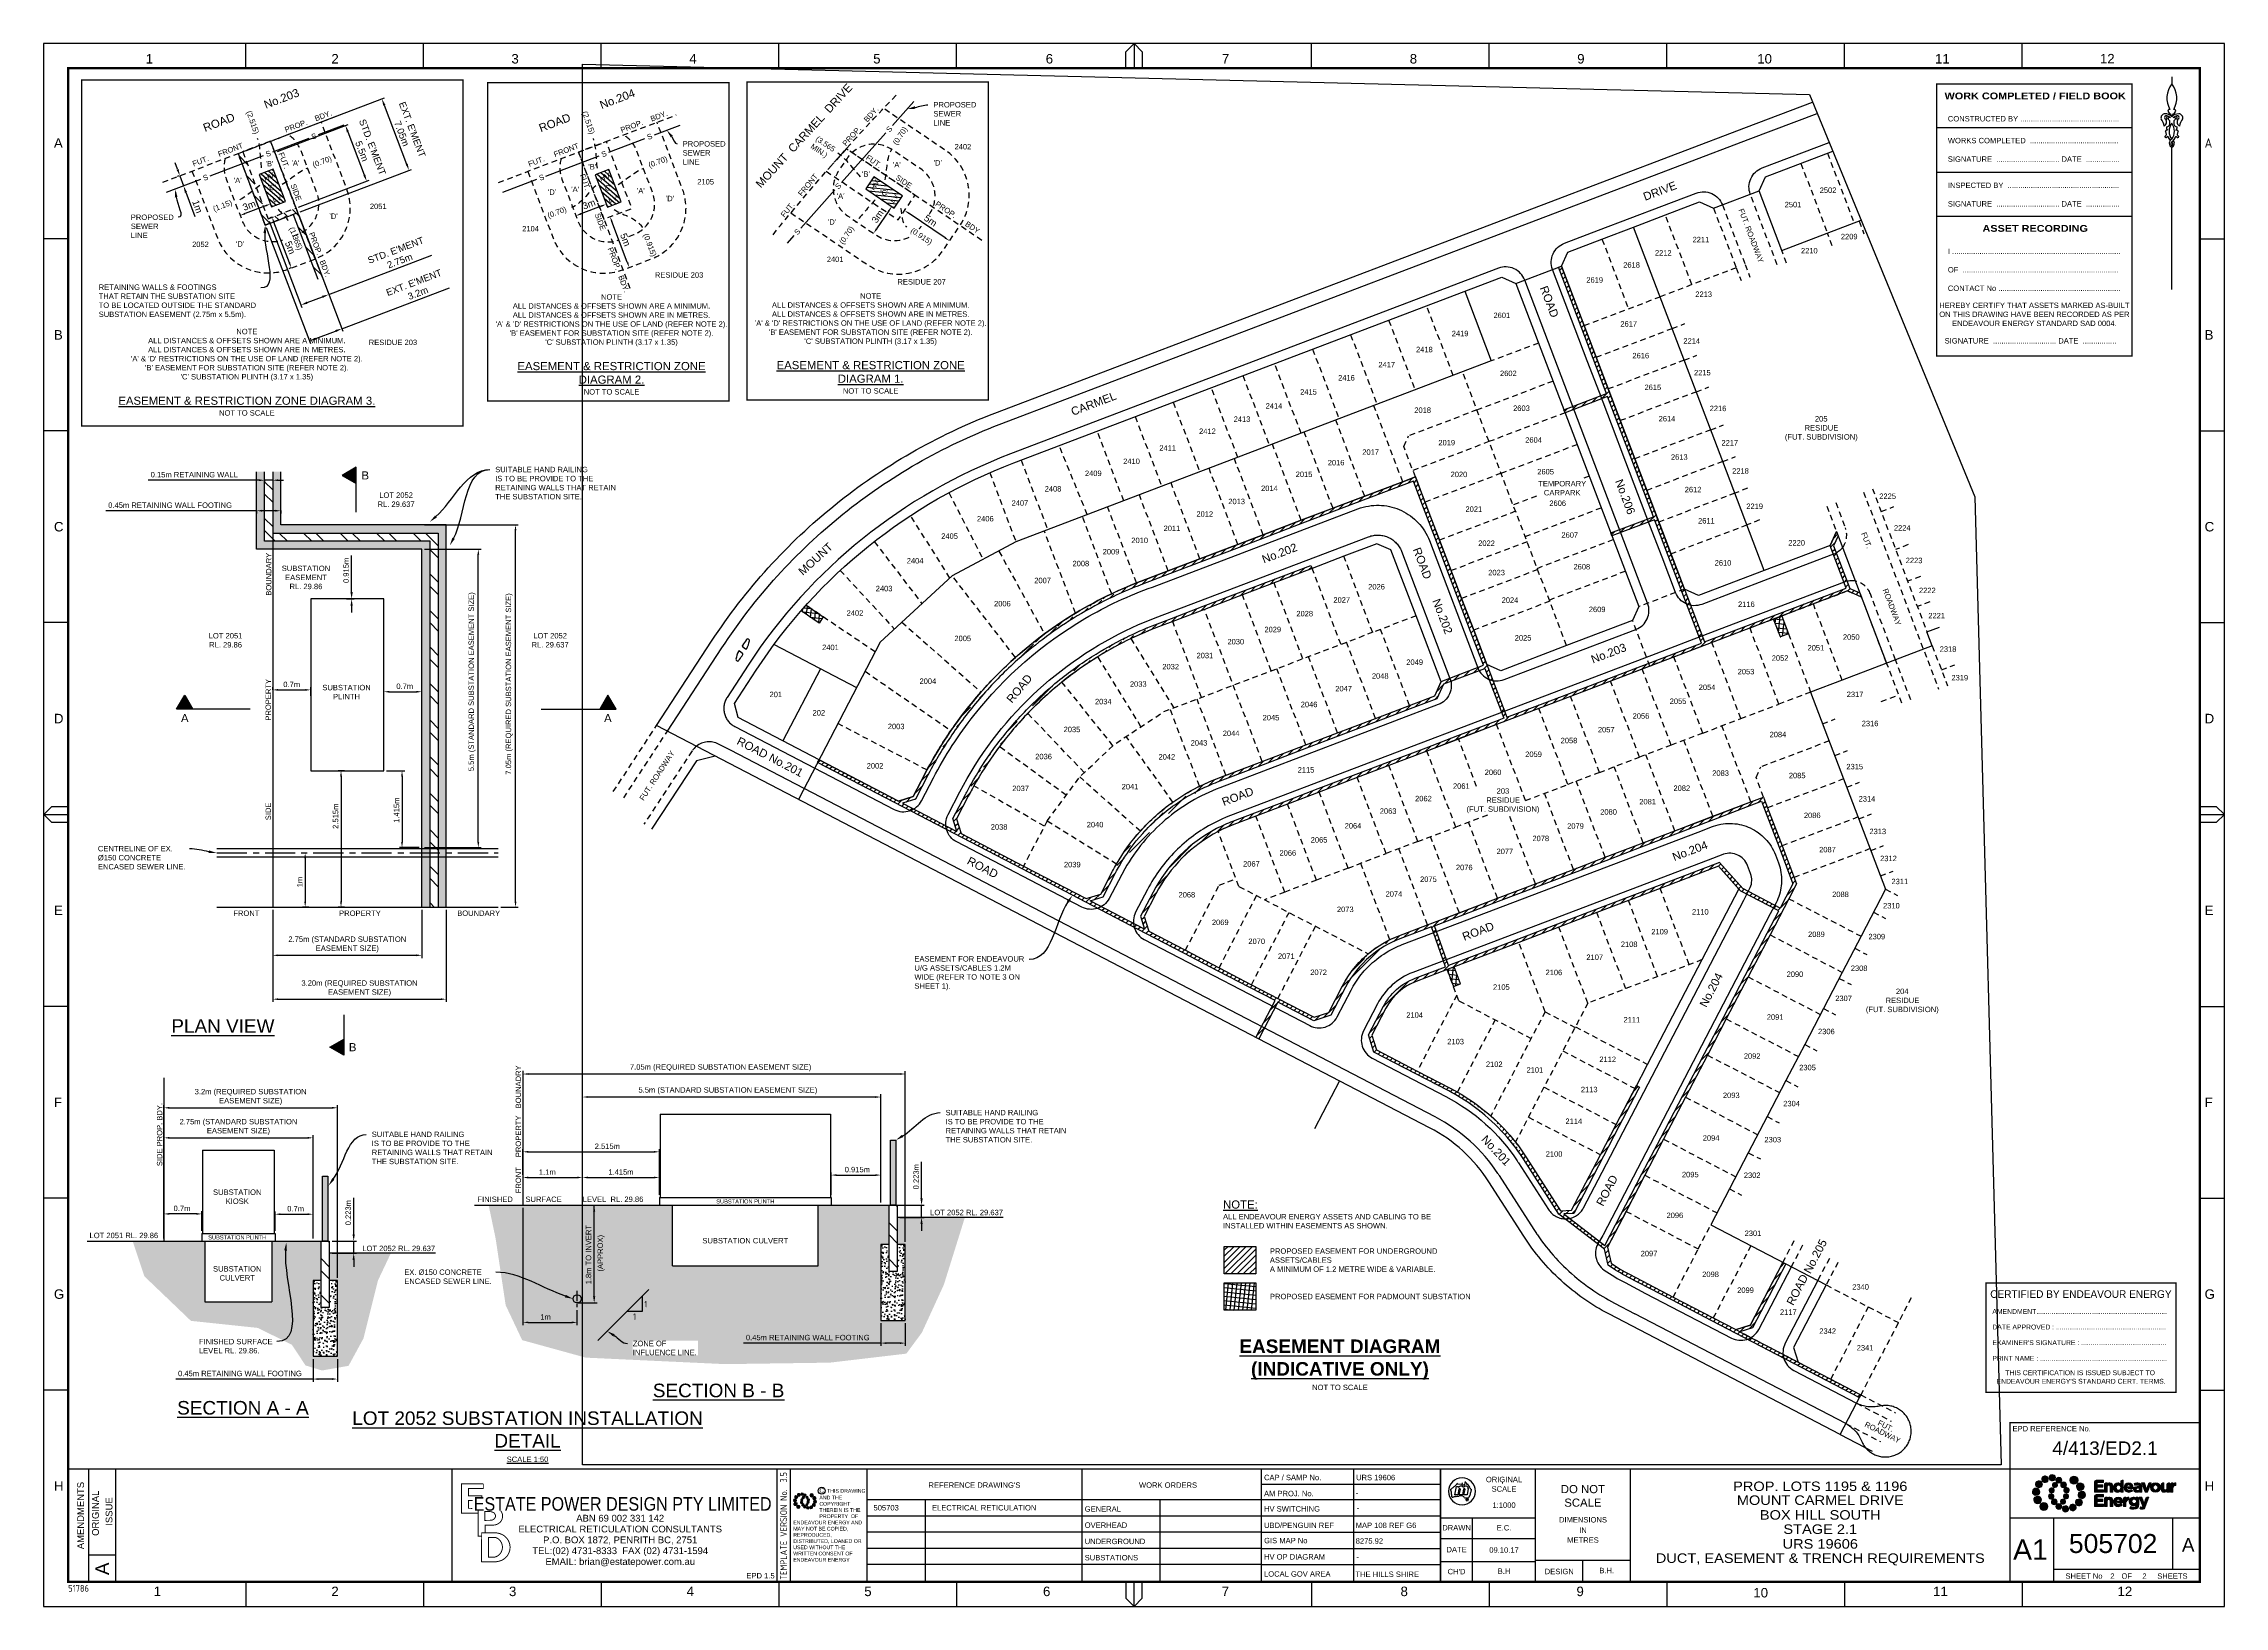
# Paper-space layout 'Duct (2)' of a CAD drawing. Header units: metres. Extents: x -9 to 795, y -5 to 571.
# The model-space entities are those that its viewports show. They can reach past a viewport. Long polylines and large blocks are cut down to what shows.
import ezdxf
from ezdxf import colors
from ezdxf.entities.mleader import LeaderData, LeaderLine
from ezdxf.enums import TextEntityAlignment as Align
from ezdxf.math import Vec2, Vec3

# ---------------------------------------------------------------- set-up
doc = ezdxf.new("R2010")
doc.units = ezdxf.units.M
doc.header["$LTSCALE"] = 0.7
for name, pattern in [('CENTER', [50.8, 31.75, -6.35, 6.35, -6.35]), ('Dash', [5, 3, -2]), ('HIDDEN', [9.525, 6.35, -3.175])]:
    doc.linetypes.add(name, pattern=pattern)
doc.layers.get('0').update_dxf_attribs({"color": 6})
for name, color, linetype in [('_User Miscellaneous1', 3, 'Continuous'), ('_User Miscellaneous12', 7, 'Continuous'), ('_User Miscellaneous2', 7, 'Continuous'), ('Cadastre Developer_SP_NEW', 4, 'Continuous'), ('Cadastre Roads_SP_NEW', 8, 'Continuous'), ('Notes', 7, 'Continuous'), ('SupportsUG_SP_EXT', 7, 'Continuous'), ('SupportsUG_SP_LV_SL_EXT', 7, 'Continuous')]:
    doc.layers.add(name, color=color, linetype=linetype)
doc.layers.add('_User Miscellaneous5', color=7, linetype='Continuous', lineweight=35)
doc.layers.add('Viewports', color=8, linetype='Continuous', plot=False)
doc.layers.get('SupportsUG_SP_EXT').off()
doc.styles.add('25', font='isocp.shx', dxfattribs={"height": 250})
doc.styles.add('ARIAL', font='arial.ttf', dxfattribs={"height": 2})
doc.styles.add('ARIAL 2.5', font='arial.ttf', dxfattribs={"height": 2.5})
doc.styles.add('ARIAL 3.0', font='arial.ttf', dxfattribs={"height": 3})
doc.styles.add('Dot', font='dotfont.shx', dxfattribs={"height": 2})
doc.styles.add('iecISOCP', font='isocp.shx')
doc.styles.get("Standard").update_dxf_attribs({"font": 'arial.ttf'})
doc.styles.add('STYLE2', font='')
doc.styles.get('STYLE2').set_extended_font_data('Arial Black')
doc.dimstyles.new('DIM 1000', dxfattribs={"dimtxt": 2.5, "dimasz": 2.5, "dimexe": 1, "dimexo": 1, "dimgap": 1, "dimtad": 1, "dimdec": 0, "dimzin": 0, "dimdsep": 46, "dimtxsty": 'ARIAL 2.5', "dimcen": 1, "dimclrd": 3, "dimclre": 3, "dimclrt": 7, "dimadec": 0, "dimazin": 0, "dimtfac": 1, "dimtdec": 0, "dimtix": 1, "dimtmove": 0, "dimatfit": 3, "dimfxl": 1, "dimtolj": 1, "dimtzin": 0, "dimarcsym": 0})
pattern_1 = [(50, (-489.8876, -92.2514), (3.643693, -0.318782), [0.381, -4.191]), (355, (-489.8876, -92.2514), (-0.704868, 3.821137), [0.3048, -3.352812]), (100.45144, (-489.584, -92.278), (2.938825, 3.502355), [0.3238, -3.561805]), (46.1842, (-489.8876, -91.2354), (5.42158, -0.840847), [0.5715, -6.2865]), (96.63556, (-489.436, -91.3055), (4.748083, 4.948522), [0.4857, -5.342712]), (351.18415, (-489.8876, -91.2354), (4.748083, 4.948522), [0.4572, -5.029195]), (21, (-489.3796, -91.4894), (3.032288, -2.045304), [0.381, -4.191]), (326, (-489.3796, -91.4894), (1.23604, 3.68376), [0.3048, -3.3528]), (71.45144, (-489.127, -91.66), (4.268328, 1.638455), [0.3238, -3.561799]), (37.5, (-489.8876, -92.2514), (0.061772, 1.6911008), [0, -3.31216, 0, -3.4036, 0, -3.3655]), (7.5, (-489.8876, -92.2514), (1.3363933, 2.0036115), [0, -1.94056, 0, -3.23596, 0, -1.2827]), (327.5, (-491.0205, -92.2514), (2.711812, -0.1145749), [0, -1.27, 0, -3.9624, 0, -5.2578]), (317.5, (-491.5285, -92.2514), (2.9625836, 0.50853), [0, -1.651, 0, -2.63144, 0, -3.7338])]
pattern_2 = [(354, (-71.6251, 1.4912), (0.165939, 1.5788035), []), (84, (-71.6251, 1.4912), (-1.5788035, 0.165939), [])]

# ---------------------------------------------------------------- blocks, each defined once
blk = doc.blocks.new('EE_LOGO_SMALL')
at = {"layer": 'Notes'}
h = blk.add_hatch(color=256, dxfattribs=at)
edge = h.paths.add_edge_path()
edge.add_spline(control_points=[(-8.4, 2), (-9.2, 2), (-9.8, 1.4), (-9.8, 0.7), (-9.9, -0.1), (-9.3, -0.7), (-8.6, -0.8), (-7.8, -0.8), (-7.2, -0.2), (-7.1, 0.5), (-7.1, 1.3), (-7.7, 1.9), (-8.4, 2)], knot_values=[0, 0, 0, 0, 1, 1, 1, 2, 2, 2, 3, 3, 3, 4, 4, 4, 4], degree=3, periodic=0)
h = blk.add_hatch(color=256, dxfattribs=at)
edge = h.paths.add_edge_path()
edge.add_spline(control_points=[(-6.8, 4.5), (-7.4, 4.8), (-8.2, 4.6), (-8.6, 4), (-8.9, 3.4), (-8.7, 2.6), (-8.1, 2.2), (-7.5, 1.9), (-6.7, 2.1), (-6.3, 2.7), (-6, 3.3), (-6.2, 4.1), (-6.8, 4.5)], knot_values=[0, 0, 0, 0, 1, 1, 1, 2, 2, 2, 3, 3, 3, 4, 4, 4, 4], degree=3, periodic=0)
h = blk.add_hatch(color=256, dxfattribs=at)
edge = h.paths.add_edge_path()
edge.add_spline(control_points=[(-4.2, 5.9), (-4.6, 6.5), (-5.3, 6.6), (-5.9, 6.3), (-6.4, 5.9), (-6.6, 5.1), (-6.2, 4.6), (-5.9, 4), (-5.1, 3.8), (-4.6, 4.2), (-4, 4.6), (-3.8, 5.3), (-4.2, 5.9)], knot_values=[0, 0, 0, 0, 1, 1, 1, 2, 2, 2, 3, 3, 3, 4, 4, 4, 4], degree=3, periodic=0)
h = blk.add_hatch(color=256, dxfattribs=at)
edge = h.paths.add_edge_path()
edge.add_spline(control_points=[(-1.3, 5.9), (-1.4, 6.5), (-2, 7), (-2.6, 6.9), (-3.3, 6.9), (-3.7, 6.3), (-3.7, 5.6), (-3.6, 5), (-3, 4.5), (-2.4, 4.6), (-1.7, 4.7), (-1.3, 5.2), (-1.3, 5.9)], knot_values=[0, 0, 0, 0, 1, 1, 1, 2, 2, 2, 3, 3, 3, 4, 4, 4, 4], degree=3, periodic=0)
h = blk.add_hatch(color=256, dxfattribs=at)
edge = h.paths.add_edge_path()
edge.add_spline(control_points=[(-2.5, 2.1), (-3, 2.2), (-3.5, 1.9), (-3.6, 1.3), (-3.7, 0.8), (-3.4, 0.3), (-2.9, 0.2), (-2.4, 0.1), (-1.9, 0.4), (-1.8, 0.9), (-1.7, 1.5), (-2, 2), (-2.5, 2.1)], knot_values=[0, 0, 0, 0, 1, 1, 1, 2, 2, 2, 3, 3, 3, 4, 4, 4, 4], degree=3, periodic=0)
h = blk.add_hatch(color=256, dxfattribs=at)
edge = h.paths.add_edge_path()
edge.add_spline(control_points=[(1, 4.9), (1, 4.3), (0.5, 3.8), (-0.1, 3.8), (-0.7, 3.8), (-1.2, 4.3), (-1.2, 4.9), (-1.2, 5.5), (-0.7, 6), (-0.1, 6), (0.5, 6), (1, 5.5), (1, 4.9)], knot_values=[0, 0, 0, 0, 1, 1, 1, 2, 2, 2, 3, 3, 3, 4, 4, 4, 4], degree=3, periodic=0)
edge = h.paths.add_edge_path()
edge.add_spline(control_points=[(-1.4, 4), (-1.9, 4.1), (-2.4, 3.8), (-2.5, 3.3), (-2.6, 2.7), (-2.3, 2.2), (-1.8, 2.1), (-1.3, 2), (-0.7, 2.3), (-0.6, 2.9), (-0.5, 3.4), (-0.9, 3.9), (-1.4, 4)], knot_values=[0, 0, 0, 0, 1, 1, 1, 2, 2, 2, 3, 3, 3, 4, 4, 4, 4], degree=3, periodic=0)
h = blk.add_hatch(color=256, dxfattribs=at)
edge = h.paths.add_edge_path()
edge.add_spline(control_points=[(2.3, 2.4), (2.8, 2.8), (2.8, 3.4), (2.4, 3.9), (2, 4.3), (1.4, 4.3), (0.9, 3.9), (0.5, 3.6), (0.5, 2.9), (0.9, 2.5), (1.2, 2), (1.9, 2), (2.3, 2.4)], knot_values=[0, 0, 0, 0, 1, 1, 1, 2, 2, 2, 3, 3, 3, 4, 4, 4, 4], degree=3, periodic=0)
edge = h.paths.add_edge_path()
edge.add_spline(control_points=[(1, 4.9), (1, 4.3), (0.5, 3.8), (-0.1, 3.8), (-0.7, 3.8), (-1.2, 4.3), (-1.2, 4.9), (-1.2, 5.5), (-0.7, 6), (-0.1, 6), (0.5, 6), (1, 5.5), (1, 4.9)], knot_values=[0, 0, 0, 0, 1, 1, 1, 2, 2, 2, 3, 3, 3, 4, 4, 4, 4], degree=3, periodic=0)
h = blk.add_hatch(color=256, dxfattribs=at)
edge = h.paths.add_edge_path()
edge.add_spline(control_points=[(1, 4.9), (1, 4.3), (0.5, 3.8), (-0.1, 3.8), (-0.7, 3.8), (-1.2, 4.3), (-1.2, 4.9), (-1.2, 5.5), (-0.7, 6), (-0.1, 6), (0.5, 6), (1, 5.5), (1, 4.9)], knot_values=[0, 0, 0, 0, 1, 1, 1, 2, 2, 2, 3, 3, 3, 4, 4, 4, 4], degree=3, periodic=0)
edge = h.paths.add_edge_path(flags=16)
edge.add_spline(control_points=[(1, 4.9), (1, 4.3), (0.5, 3.8), (-0.1, 3.8), (-0.7, 3.8), (-1.2, 4.3), (-1.2, 4.9), (-1.2, 5.5), (-0.7, 6), (-0.1, 6), (0.5, 6), (1, 5.5), (1, 4.9)], knot_values=[0, 0, 0, 0, 1, 1, 1, 2, 2, 2, 3, 3, 3, 4, 4, 4, 4], degree=3, periodic=0)
h = blk.add_hatch(color=256, dxfattribs=at)
edge = h.paths.add_edge_path()
edge.add_spline(control_points=[(3, 0.2), (3.5, 0.3), (3.8, 0.9), (3.7, 1.4), (3.6, 1.9), (3, 2.3), (2.5, 2.1), (1.9, 2), (1.6, 1.4), (1.8, 0.9), (1.9, 0.4), (2.5, 0.1), (3, 0.2)], knot_values=[0, 0, 0, 0, 1, 1, 1, 2, 2, 2, 3, 3, 3, 4, 4, 4, 4], degree=3, periodic=0)
h = blk.add_hatch(color=256, dxfattribs=at)
edge = h.paths.add_edge_path()
edge.add_spline(control_points=[(7, 4.9), (7, 4), (6.3, 3.4), (5.5, 3.4), (4.6, 3.4), (4, 4), (4, 4.9), (4, 5.7), (4.6, 6.4), (5.5, 6.4), (6.3, 6.4), (7, 5.7), (7, 4.9)], knot_values=[0, 0, 0, 0, 1, 1, 1, 2, 2, 2, 3, 3, 3, 4, 4, 4, 4], degree=3, periodic=0)
h = blk.add_hatch(color=256, dxfattribs=at)
edge = h.paths.add_edge_path()
edge.add_spline(control_points=[(8.4, 1.1), (9.1, 1.5), (9.4, 2.3), (9.1, 3), (8.8, 3.7), (7.9, 4.1), (7.2, 3.8), (6.5, 3.4), (6.2, 2.6), (6.5, 1.9), (6.8, 1.2), (7.7, 0.8), (8.4, 1.1)], knot_values=[0, 0, 0, 0, 1, 1, 1, 2, 2, 2, 3, 3, 3, 4, 4, 4, 4], degree=3, periodic=0)
h = blk.add_hatch(color=256, dxfattribs=at)
edge = h.paths.add_edge_path()
edge.add_spline(control_points=[(8.3, -1.9), (9, -1.9), (9.7, -1.4), (9.7, -0.6), (9.7, 0.1), (9.2, 0.8), (8.4, 0.8), (7.7, 0.8), (7, 0.3), (7, -0.5), (6.9, -1.2), (7.5, -1.9), (8.3, -1.9)], knot_values=[0, 0, 0, 0, 1, 1, 1, 2, 2, 2, 3, 3, 3, 4, 4, 4, 4], degree=3, periodic=0)
h = blk.add_hatch(color=256, dxfattribs=at)
edge = h.paths.add_edge_path()
edge.add_spline(control_points=[(-8.5, -1.1), (-9.2, -1.4), (-9.6, -2.3), (-9.3, -3), (-8.9, -3.7), (-8.1, -4), (-7.4, -3.7), (-6.7, -3.4), (-6.3, -2.5), (-6.6, -1.8), (-7, -1.1), (-7.8, -0.8), (-8.5, -1.1)], knot_values=[0, 0, 0, 0, 1, 1, 1, 2, 2, 2, 3, 3, 3, 4, 4, 4, 4], degree=3, periodic=0)
h = blk.add_hatch(color=256, dxfattribs=at)
edge = h.paths.add_edge_path()
edge.add_spline(control_points=[(-7.1, -4.8), (-7.1, -4), (-6.5, -3.3), (-5.6, -3.3), (-4.8, -3.3), (-4.1, -4), (-4.1, -4.8), (-4.1, -5.7), (-4.8, -6.3), (-5.6, -6.3), (-6.5, -6.3), (-7.1, -5.7), (-7.1, -4.8)], knot_values=[0, 0, 0, 0, 1, 1, 1, 2, 2, 2, 3, 3, 3, 4, 4, 4, 4], degree=3, periodic=0)
h = blk.add_hatch(color=256, dxfattribs=at)
edge = h.paths.add_edge_path()
edge.add_spline(control_points=[(-3.1, -0.2), (-3.7, -0.3), (-4, -0.8), (-3.8, -1.4), (-3.7, -1.9), (-3.2, -2.2), (-2.6, -2.1), (-2.1, -1.9), (-1.8, -1.4), (-1.9, -0.9), (-2.1, -0.3), (-2.6, 0), (-3.1, -0.2)], knot_values=[0, 0, 0, 0, 1, 1, 1, 2, 2, 2, 3, 3, 3, 4, 4, 4, 4], degree=3, periodic=0)
h = blk.add_hatch(color=256, dxfattribs=at)
edge = h.paths.add_edge_path()
edge.add_spline(control_points=[(-2.5, -2.3), (-2.9, -2.7), (-3, -3.4), (-2.6, -3.8), (-2.2, -4.2), (-1.5, -4.3), (-1.1, -3.9), (-0.7, -3.5), (-0.6, -2.8), (-1, -2.4), (-1.4, -2), (-2, -1.9), (-2.5, -2.3)], knot_values=[0, 0, 0, 0, 1, 1, 1, 2, 2, 2, 3, 3, 3, 4, 4, 4, 4], degree=3, periodic=0)
h = blk.add_hatch(color=256, dxfattribs=at)
edge = h.paths.add_edge_path()
edge.add_spline(control_points=[(-1.2, -4.8), (-1.2, -4.2), (-0.7, -3.7), (-0.1, -3.7), (0.5, -3.7), (1, -4.2), (1, -4.8), (1, -5.4), (0.5, -5.9), (-0.1, -5.9), (-0.7, -5.9), (-1.2, -5.4), (-1.2, -4.8)], knot_values=[0, 0, 0, 0, 1, 1, 1, 2, 2, 2, 3, 3, 3, 4, 4, 4, 4], degree=3, periodic=0)
h = blk.add_hatch(color=256, dxfattribs=at)
edge = h.paths.add_edge_path()
edge.add_spline(control_points=[(1.2, -3.9), (1.7, -4.1), (2.2, -3.7), (2.3, -3.2), (2.5, -2.7), (2.1, -2.2), (1.6, -2.1), (1.1, -2), (0.6, -2.3), (0.5, -2.8), (0.4, -3.3), (0.7, -3.8), (1.2, -3.9)], knot_values=[0, 0, 0, 0, 1, 1, 1, 2, 2, 2, 3, 3, 3, 4, 4, 4, 4], degree=3, periodic=0)
h = blk.add_hatch(color=256, dxfattribs=at)
edge = h.paths.add_edge_path()
edge.add_spline(control_points=[(1.2, -5.8), (1.3, -6.5), (1.8, -6.9), (2.5, -6.9), (3.1, -6.8), (3.6, -6.2), (3.5, -5.6), (3.4, -5), (2.9, -4.5), (2.2, -4.6), (1.6, -4.6), (1.1, -5.2), (1.2, -5.8)], knot_values=[0, 0, 0, 0, 1, 1, 1, 2, 2, 2, 3, 3, 3, 4, 4, 4, 4], degree=3, periodic=0)
h = blk.add_hatch(color=256, dxfattribs=at)
edge = h.paths.add_edge_path()
edge.add_spline(control_points=[(2.4, -2), (2.9, -2.1), (3.4, -1.8), (3.5, -1.3), (3.6, -0.8), (3.3, -0.3), (2.8, -0.2), (2.2, -0.1), (1.7, -0.4), (1.6, -0.9), (1.5, -1.4), (1.8, -1.9), (2.4, -2)], knot_values=[0, 0, 0, 0, 1, 1, 1, 2, 2, 2, 3, 3, 3, 4, 4, 4, 4], degree=3, periodic=0)
h = blk.add_hatch(color=256, dxfattribs=at)
edge = h.paths.add_edge_path()
edge.add_spline(control_points=[(4, -5.8), (4.4, -6.4), (5.2, -6.6), (5.7, -6.2), (6.3, -5.8), (6.5, -5.1), (6.1, -4.5), (5.7, -4), (5, -3.8), (4.4, -4.2), (3.8, -4.5), (3.7, -5.3), (4, -5.8)], knot_values=[0, 0, 0, 0, 1, 1, 1, 2, 2, 2, 3, 3, 3, 4, 4, 4, 4], degree=3, periodic=0)
h = blk.add_hatch(color=256, dxfattribs=at)
edge = h.paths.add_edge_path()
edge.add_spline(control_points=[(6.7, -4.4), (7.3, -4.8), (8.1, -4.6), (8.4, -4), (8.8, -3.3), (8.6, -2.6), (8, -2.2), (7.3, -1.8), (6.6, -2.1), (6.2, -2.7), (5.8, -3.3), (6, -4.1), (6.7, -4.4)], knot_values=[0, 0, 0, 0, 1, 1, 1, 2, 2, 2, 3, 3, 3, 4, 4, 4, 4], degree=3, periodic=0)
at = {"layer": 'Notes', "lineweight": 0}
for points in [[(1.8, 2.1), (1.8, 2.1)], [(-2, -2.1), (-2, -2.1)]]:
    blk.add_lwpolyline(points, dxfattribs=at)
for points in [[(-8.4, 2), (-9.2, 2), (-9.8, 1.4), (-9.8, 0.7), (-9.9, -0.1), (-9.3, -0.7), (-8.6, -0.8), (-7.8, -0.8), (-7.2, -0.2), (-7.1, 0.5), (-7.1, 1.3), (-7.7, 1.9), (-8.4, 2)], [(-6.8, 4.5), (-7.4, 4.8), (-8.2, 4.6), (-8.6, 4), (-8.9, 3.4), (-8.7, 2.6), (-8.1, 2.2), (-7.5, 1.9), (-6.7, 2.1), (-6.3, 2.7), (-6, 3.3), (-6.2, 4.1), (-6.8, 4.5)], [(-4.2, 5.9), (-4.6, 6.5), (-5.3, 6.6), (-5.9, 6.3), (-6.4, 5.9), (-6.6, 5.1), (-6.2, 4.6), (-5.9, 4), (-5.1, 3.8), (-4.6, 4.2), (-4, 4.6), (-3.8, 5.3), (-4.2, 5.9)], [(-1.3, 5.9), (-1.4, 6.5), (-2, 7), (-2.6, 6.9), (-3.3, 6.9), (-3.7, 6.3), (-3.7, 5.6), (-3.6, 5), (-3, 4.5), (-2.4, 4.6), (-1.7, 4.7), (-1.3, 5.2), (-1.3, 5.9)], [(-2.5, 2.1), (-3, 2.2), (-3.5, 1.9), (-3.6, 1.3), (-3.7, 0.8), (-3.4, 0.3), (-2.9, 0.2), (-2.4, 0.1), (-1.9, 0.4), (-1.8, 0.9), (-1.7, 1.5), (-2, 2), (-2.5, 2.1)], [(-1.4, 4), (-1.9, 4.1), (-2.4, 3.8), (-2.5, 3.3), (-2.6, 2.7), (-2.3, 2.2), (-1.8, 2.1), (-1.3, 2), (-0.7, 2.3), (-0.6, 2.9), (-0.5, 3.4), (-0.9, 3.9), (-1.4, 4)], [(1, 4.9), (1, 4.3), (0.5, 3.8), (-0.1, 3.8), (-0.7, 3.8), (-1.2, 4.3), (-1.2, 4.9), (-1.2, 5.5), (-0.7, 6), (-0.1, 6), (0.5, 6), (1, 5.5), (1, 4.9)], [(1, 4.9), (1, 4.3), (0.5, 3.8), (-0.1, 3.8), (-0.7, 3.8), (-1.2, 4.3), (-1.2, 4.9), (-1.2, 5.5), (-0.7, 6), (-0.1, 6), (0.5, 6), (1, 5.5), (1, 4.9)], [(2.3, 2.4), (2.8, 2.8), (2.8, 3.4), (2.4, 3.9), (2, 4.3), (1.4, 4.3), (0.9, 3.9), (0.5, 3.6), (0.5, 2.9), (0.9, 2.5), (1.2, 2), (1.9, 2), (2.3, 2.4)], [(3, 0.2), (3.5, 0.3), (3.8, 0.9), (3.7, 1.4), (3.6, 1.9), (3, 2.3), (2.5, 2.1), (1.9, 2), (1.6, 1.4), (1.8, 0.9), (1.9, 0.4), (2.5, 0.1), (3, 0.2)], [(7, 4.9), (7, 4), (6.3, 3.4), (5.5, 3.4), (4.6, 3.4), (4, 4), (4, 4.9), (4, 5.7), (4.6, 6.4), (5.5, 6.4), (6.3, 6.4), (7, 5.7), (7, 4.9)], [(8.4, 1.1), (9.1, 1.5), (9.4, 2.3), (9.1, 3), (8.8, 3.7), (7.9, 4.1), (7.2, 3.8), (6.5, 3.4), (6.2, 2.6), (6.5, 1.9), (6.8, 1.2), (7.7, 0.8), (8.4, 1.1)], [(8.3, -1.9), (9, -1.9), (9.7, -1.4), (9.7, -0.6), (9.7, 0.1), (9.2, 0.8), (8.4, 0.8), (7.7, 0.8), (7, 0.3), (7, -0.5), (6.9, -1.2), (7.5, -1.9), (8.3, -1.9)], [(-8.5, -1.1), (-9.2, -1.4), (-9.6, -2.3), (-9.3, -3), (-8.9, -3.7), (-8.1, -4), (-7.4, -3.7), (-6.7, -3.4), (-6.3, -2.5), (-6.6, -1.8), (-7, -1.1), (-7.8, -0.8), (-8.5, -1.1)], [(-7.1, -4.8), (-7.1, -4), (-6.5, -3.3), (-5.6, -3.3), (-4.8, -3.3), (-4.1, -4), (-4.1, -4.8), (-4.1, -5.7), (-4.8, -6.3), (-5.6, -6.3), (-6.5, -6.3), (-7.1, -5.7), (-7.1, -4.8)], [(-3.1, -0.2), (-3.7, -0.3), (-4, -0.8), (-3.8, -1.4), (-3.7, -1.9), (-3.2, -2.2), (-2.6, -2.1), (-2.1, -1.9), (-1.8, -1.4), (-1.9, -0.9), (-2.1, -0.3), (-2.6, 0), (-3.1, -0.2)], [(-2.5, -2.3), (-2.9, -2.7), (-3, -3.4), (-2.6, -3.8), (-2.2, -4.2), (-1.5, -4.3), (-1.1, -3.9), (-0.7, -3.5), (-0.6, -2.8), (-1, -2.4), (-1.4, -2), (-2, -1.9), (-2.5, -2.3)], [(-1.2, -4.8), (-1.2, -4.2), (-0.7, -3.7), (-0.1, -3.7), (0.5, -3.7), (1, -4.2), (1, -4.8), (1, -5.4), (0.5, -5.9), (-0.1, -5.9), (-0.7, -5.9), (-1.2, -5.4), (-1.2, -4.8)], [(1.2, -3.9), (1.7, -4.1), (2.2, -3.7), (2.3, -3.2), (2.5, -2.7), (2.1, -2.2), (1.6, -2.1), (1.1, -2), (0.6, -2.3), (0.5, -2.8), (0.4, -3.3), (0.7, -3.8), (1.2, -3.9)], [(1.2, -5.8), (1.3, -6.5), (1.8, -6.9), (2.5, -6.9), (3.1, -6.8), (3.6, -6.2), (3.5, -5.6), (3.4, -5), (2.9, -4.5), (2.2, -4.6), (1.6, -4.6), (1.1, -5.2), (1.2, -5.8)], [(2.4, -2), (2.9, -2.1), (3.4, -1.8), (3.5, -1.3), (3.6, -0.8), (3.3, -0.3), (2.8, -0.2), (2.2, -0.1), (1.7, -0.4), (1.6, -0.9), (1.5, -1.4), (1.8, -1.9), (2.4, -2)], [(4, -5.8), (4.4, -6.4), (5.2, -6.6), (5.7, -6.2), (6.3, -5.8), (6.5, -5.1), (6.1, -4.5), (5.7, -4), (5, -3.8), (4.4, -4.2), (3.8, -4.5), (3.7, -5.3), (4, -5.8)], [(6.7, -4.4), (7.3, -4.8), (8.1, -4.6), (8.4, -4), (8.8, -3.3), (8.6, -2.6), (8, -2.2), (7.3, -1.8), (6.6, -2.1), (6.2, -2.7), (5.8, -3.3), (6, -4.1), (6.7, -4.4)]]:
    blk.add_open_spline(points, degree=3, knots=[0, 0, 0, 0, 1, 1, 1, 2, 2, 2, 3, 3, 3, 4, 4, 4, 4], dxfattribs=at)
blk = doc.blocks.new('EE_COPYRIGHT_A1')
at = {"layer": 'Notes'}
blk.add_circle((9.53, -0.82), 1.15, dxfattribs=at)
at = {"xscale": 0.4, "yscale": 0.4, "zscale": 0.4}
blk.add_blockref('EE_LOGO_SMALL', (3.96, -4.29), dxfattribs=at)
at = {"layer": 'Notes', "insert": (0, 0), "char_height": 1.25, "width": 24.1208, "attachment_point": 1, "style": 'ARIAL'}
blk.add_mtext('\\pt8.75;               ^I{\\H1.2x;C } THIS DRAWING\\P\\pi-8.75,l8.75,t8.75,20;       ^IAND THE ^I\\P\\pi0,t8.75;COPYRIGHT\\P\\pi-8.75,t1.25,8.75;^I^ITHEREIN IS THE PROPERTY  OF \\P\\pi0,l0,t1.25;ENDEAVOUR ENERGY AND MAY NOT BE COPIED, REPRODUCED, DISTRIBUTED, LOANED OR USED WITHOUT THE WRITTEN CONSENT OF ENDEAVOUR ENERGY', dxfattribs=at)
blk = doc.blocks.new('A1_FRAME_TITLE')
at = {"layer": '_User Miscellaneous1'}
h = blk.add_hatch(color=256, dxfattribs=at)
edge = h.paths.add_edge_path()
edge.add_spline(control_points=[(734.78, 40.56), (734.04, 40.6), (733.4, 40.03), (733.36, 39.28), (733.31, 38.53), (733.88, 37.89), (734.63, 37.85), (735.38, 37.81), (736.02, 38.38), (736.06, 39.13), (736.1, 39.87), (735.53, 40.51), (734.78, 40.56)], knot_values=[0, 0, 0, 0, 1, 1, 1, 2, 2, 2, 3, 3, 3, 4, 4, 4, 4], degree=3, periodic=0)
h = blk.add_hatch(color=256, dxfattribs=at)
edge = h.paths.add_edge_path()
edge.add_spline(control_points=[(736.39, 43.07), (735.78, 43.43), (734.99, 43.22), (734.63, 42.61), (734.27, 41.99), (734.48, 41.21), (735.09, 40.85), (735.71, 40.49), (736.5, 40.7), (736.85, 41.31), (737.21, 41.93), (737.01, 42.72), (736.39, 43.07)], knot_values=[0, 0, 0, 0, 1, 1, 1, 2, 2, 2, 3, 3, 3, 4, 4, 4, 4], degree=3, periodic=0)
h = blk.add_hatch(color=256, dxfattribs=at)
edge = h.paths.add_edge_path()
edge.add_spline(control_points=[(739, 44.49), (738.64, 45.06), (737.88, 45.23), (737.31, 44.86), (736.75, 44.49), (736.58, 43.74), (736.95, 43.17), (737.32, 42.6), (738.07, 42.44), (738.64, 42.8), (739.21, 43.17), (739.37, 43.93), (739, 44.49)], knot_values=[0, 0, 0, 0, 1, 1, 1, 2, 2, 2, 3, 3, 3, 4, 4, 4, 4], degree=3, periodic=0)
h = blk.add_hatch(color=256, dxfattribs=at)
edge = h.paths.add_edge_path()
edge.add_spline(control_points=[(740.69, 40.68), (740.18, 40.79), (739.68, 40.46), (739.57, 39.95), (739.46, 39.44), (739.78, 38.94), (740.29, 38.83), (740.8, 38.71), (741.31, 39.04), (741.42, 39.55), (741.53, 40.06), (741.2, 40.57), (740.69, 40.68)], knot_values=[0, 0, 0, 0, 1, 1, 1, 2, 2, 2, 3, 3, 3, 4, 4, 4, 4], degree=3, periodic=0)
h = blk.add_hatch(color=256, dxfattribs=at)
edge = h.paths.add_edge_path()
edge.add_spline(control_points=[(741.85, 44.48), (741.78, 45.12), (741.21, 45.59), (740.58, 45.52), (739.94, 45.46), (739.47, 44.89), (739.54, 44.25), (739.6, 43.61), (740.17, 43.15), (740.81, 43.21), (741.45, 43.28), (741.91, 43.84), (741.85, 44.48)], knot_values=[0, 0, 0, 0, 1, 1, 1, 2, 2, 2, 3, 3, 3, 4, 4, 4, 4], degree=3, periodic=0)
h = blk.add_hatch(color=256, dxfattribs=at)
edge = h.paths.add_edge_path()
edge.add_spline(control_points=[(744.21, 43.48), (744.21, 42.88), (743.72, 42.39), (743.12, 42.39), (742.52, 42.39), (742.04, 42.88), (742.04, 43.48), (742.04, 44.08), (742.52, 44.57), (743.12, 44.57), (743.72, 44.57), (744.21, 44.08), (744.21, 43.48)], knot_values=[0, 0, 0, 0, 1, 1, 1, 2, 2, 2, 3, 3, 3, 4, 4, 4, 4], degree=3, periodic=0)
edge = h.paths.add_edge_path()
edge.add_spline(control_points=[(741.83, 42.59), (741.32, 42.7), (740.82, 42.37), (740.71, 41.86), (740.6, 41.35), (740.92, 40.85), (741.43, 40.74), (741.94, 40.63), (742.45, 40.95), (742.56, 41.46), (742.67, 41.97), (742.34, 42.48), (741.83, 42.59)], knot_values=[0, 0, 0, 0, 1, 1, 1, 2, 2, 2, 3, 3, 3, 4, 4, 4, 4], degree=3, periodic=0)
h = blk.add_hatch(color=256, dxfattribs=at)
edge = h.paths.add_edge_path()
edge.add_spline(control_points=[(745.53, 40.98), (745.96, 41.37), (746, 42.03), (745.61, 42.46), (745.23, 42.89), (744.57, 42.93), (744.13, 42.54), (743.7, 42.16), (743.67, 41.49), (744.05, 41.06), (744.44, 40.63), (745.1, 40.59), (745.53, 40.98)], knot_values=[0, 0, 0, 0, 1, 1, 1, 2, 2, 2, 3, 3, 3, 4, 4, 4, 4], degree=3, periodic=0)
edge = h.paths.add_edge_path()
edge.add_spline(control_points=[(744.21, 43.48), (744.21, 42.88), (743.72, 42.39), (743.12, 42.39), (742.52, 42.39), (742.04, 42.88), (742.04, 43.48), (742.04, 44.08), (742.52, 44.57), (743.12, 44.57), (743.72, 44.57), (744.21, 44.08), (744.21, 43.48)], knot_values=[0, 0, 0, 0, 1, 1, 1, 2, 2, 2, 3, 3, 3, 4, 4, 4, 4], degree=3, periodic=0)
h = blk.add_hatch(color=256, dxfattribs=at)
edge = h.paths.add_edge_path()
edge.add_spline(control_points=[(744.21, 43.48), (744.21, 42.88), (743.72, 42.39), (743.12, 42.39), (742.52, 42.39), (742.04, 42.88), (742.04, 43.48), (742.04, 44.08), (742.52, 44.57), (743.12, 44.57), (743.72, 44.57), (744.21, 44.08), (744.21, 43.48)], knot_values=[0, 0, 0, 0, 1, 1, 1, 2, 2, 2, 3, 3, 3, 4, 4, 4, 4], degree=3, periodic=0)
edge = h.paths.add_edge_path(flags=16)
edge.add_spline(control_points=[(744.21, 43.48), (744.21, 42.88), (743.72, 42.39), (743.12, 42.39), (742.52, 42.39), (742.04, 42.88), (742.04, 43.48), (742.04, 44.08), (742.52, 44.57), (743.12, 44.57), (743.72, 44.57), (744.21, 44.08), (744.21, 43.48)], knot_values=[0, 0, 0, 0, 1, 1, 1, 2, 2, 2, 3, 3, 3, 4, 4, 4, 4], degree=3, periodic=0)
h = blk.add_hatch(color=256, dxfattribs=at)
edge = h.paths.add_edge_path()
edge.add_spline(control_points=[(746.18, 38.8), (746.71, 38.94), (747.03, 39.48), (746.89, 40.01), (746.75, 40.55), (746.2, 40.86), (745.67, 40.72), (745.14, 40.58), (744.82, 40.04), (744.96, 39.51), (745.1, 38.98), (745.65, 38.66), (746.18, 38.8)], knot_values=[0, 0, 0, 0, 1, 1, 1, 2, 2, 2, 3, 3, 3, 4, 4, 4, 4], degree=3, periodic=0)
h = blk.add_hatch(color=256, dxfattribs=at)
edge = h.paths.add_edge_path()
edge.add_spline(control_points=[(750.19, 43.48), (750.19, 42.65), (749.51, 41.97), (748.68, 41.97), (747.84, 41.97), (747.17, 42.65), (747.17, 43.48), (747.17, 44.31), (747.84, 44.99), (748.68, 44.99), (749.51, 44.99), (750.19, 44.31), (750.19, 43.48)], knot_values=[0, 0, 0, 0, 1, 1, 1, 2, 2, 2, 3, 3, 3, 4, 4, 4, 4], degree=3, periodic=0)
h = blk.add_hatch(color=256, dxfattribs=at)
edge = h.paths.add_edge_path()
edge.add_spline(control_points=[(751.57, 39.75), (752.29, 40.06), (752.62, 40.91), (752.3, 41.63), (751.98, 42.35), (751.14, 42.67), (750.42, 42.36), (749.7, 42.04), (749.37, 41.2), (749.69, 40.48), (750.01, 39.76), (750.85, 39.43), (751.57, 39.75)], knot_values=[0, 0, 0, 0, 1, 1, 1, 2, 2, 2, 3, 3, 3, 4, 4, 4, 4], degree=3, periodic=0)
h = blk.add_hatch(color=256, dxfattribs=at)
edge = h.paths.add_edge_path()
edge.add_spline(control_points=[(756.27, 39.06), (756.27, 39.06), (756.27, 42.87), (756.27, 42.92), (756.27, 42.96), (756.27, 43.48), (756.83, 43.48), (757.38, 43.48), (759.63, 43.48), (759.63, 43.48), (759.63, 43.48), (759.63, 42.61), (759.63, 42.61), (759.63, 42.61), (757.24, 42.61), (757.24, 42.61), (757.24, 42.61), (757.24, 41.72), (757.24, 41.72), (757.24, 41.72), (759.32, 41.72), (759.32, 41.72), (759.32, 41.72), (759.32, 40.85), (759.32, 40.85), (759.32, 40.85), (757.24, 40.85), (757.24, 40.85), (757.24, 40.85), (757.24, 39.92), (757.24, 39.92), (757.24, 39.92), (759.63, 39.92), (759.63, 39.92), (759.63, 39.92), (759.63, 39.06), (759.63, 39.06), (759.63, 39.06), (756.27, 39.06), (756.27, 39.06)], knot_values=[0, 0, 0, 0, 1, 1, 1, 2, 2, 2, 3, 3, 3, 4, 4, 4, 5, 5, 5, 6, 6, 6, 7, 7, 7, 8, 8, 8, 9, 9, 9, 10, 10, 10, 11, 11, 11, 12, 12, 12, 13, 13, 13, 13], degree=3, periodic=0)
h = blk.add_hatch(color=256, dxfattribs=at)
edge = h.paths.add_edge_path()
edge.add_spline(control_points=[(762.06, 39.06), (762.06, 39.06), (762.06, 40.95), (762.06, 40.95), (762.06, 41.4), (761.85, 41.64), (761.48, 41.64), (761.12, 41.64), (760.88, 41.4), (760.88, 40.95), (760.88, 40.95), (760.88, 39.06), (760.88, 39.06), (760.88, 39.06), (759.92, 39.06), (759.92, 39.06), (759.92, 39.06), (759.93, 41.83), (759.92, 41.89), (759.92, 41.95), (759.92, 42.44), (760.48, 42.44), (760.88, 42.44), (760.88, 42.44), (760.88, 42.44), (760.88, 42.44), (760.88, 41.96), (760.88, 41.96), (761.11, 42.25), (761.39, 42.51), (761.88, 42.51), (762.6, 42.51), (763.02, 42.03), (763.02, 41.25), (763.02, 41.25), (763.02, 39.06), (763.02, 39.06), (763.02, 39.06), (762.06, 39.06), (762.06, 39.06)], knot_values=[0, 0, 0, 0, 1, 1, 1, 2, 2, 2, 3, 3, 3, 4, 4, 4, 5, 5, 5, 6, 6, 6, 7, 7, 7, 8, 8, 8, 9, 9, 9, 10, 10, 10, 11, 11, 11, 12, 12, 12, 13, 13, 13, 13], degree=3, periodic=0)
h = blk.add_hatch(color=256, dxfattribs=at)
edge = h.paths.add_edge_path(flags=16)
edge.add_spline(control_points=[(765.92, 40.75), (765.92, 41.31), (765.55, 41.69), (765.1, 41.69), (764.65, 41.69), (764.27, 41.32), (764.27, 40.75), (764.27, 40.75), (764.27, 40.74), (764.27, 40.74), (764.27, 40.18), (764.65, 39.8), (765.1, 39.8), (765.55, 39.8), (765.92, 40.18), (765.92, 40.74), (765.92, 40.74), (765.92, 40.75), (765.92, 40.75)], knot_values=[0, 0, 0, 0, 1, 1, 1, 2, 2, 2, 3, 3, 3, 4, 4, 4, 5, 5, 5, 6, 6, 6, 6], degree=3, periodic=0)
edge = h.paths.add_edge_path()
edge.add_spline(control_points=[(765.91, 39.06), (765.91, 39.06), (765.91, 39.54), (765.91, 39.54), (765.67, 39.22), (765.35, 38.99), (764.85, 38.99), (764.06, 38.99), (763.31, 39.61), (763.31, 40.74), (763.31, 40.74), (763.31, 40.75), (763.31, 40.75), (763.31, 41.88), (764.05, 42.5), (764.85, 42.5), (765.36, 42.5), (765.68, 42.27), (765.91, 42), (765.91, 42), (765.91, 42.88), (765.91, 42.92), (765.91, 42.96), (765.91, 43.48), (766.46, 43.48), (766.85, 43.48), (766.87, 43.48), (766.87, 43.48), (766.87, 43.48), (766.87, 39.06), (766.87, 39.06), (766.87, 39.06), (765.91, 39.06), (765.91, 39.06)], knot_values=[0, 0, 0, 0, 1, 1, 1, 2, 2, 2, 3, 3, 3, 4, 4, 4, 5, 5, 5, 6, 6, 6, 7, 7, 7, 8, 8, 8, 9, 9, 9, 10, 10, 10, 11, 11, 11, 11], degree=3, periodic=0)
h = blk.add_hatch(color=256, dxfattribs=at)
edge = h.paths.add_edge_path()
edge.add_spline(control_points=[(768.81, 42.51), (767.82, 42.51), (767.13, 41.71), (767.13, 40.75), (767.13, 40.75), (767.13, 40.73), (767.13, 40.73), (767.13, 39.7), (767.89, 38.99), (768.9, 38.99), (769.52, 38.99), (769.97, 39.22), (770.29, 39.62), (770.29, 39.62), (769.74, 40.1), (769.74, 40.1), (769.47, 39.86), (769.24, 39.76), (768.92, 39.76), (768.45, 39.75), (768.12, 40.11), (768.08, 40.48), (768.04, 40.8), (768.05, 40.91), (768.07, 41.05), (768.14, 41.47), (768.41, 41.74), (768.81, 41.74), (769.21, 41.74), (769.46, 41.45), (769.52, 41.02), (769.52, 41.02), (768.26, 41.02), (768.26, 41.02), (768.26, 41.02), (768.24, 40.42), (768.76, 40.42), (769.29, 40.42), (770.44, 40.42), (770.44, 40.42), (770.45, 40.51), (770.46, 40.56), (770.46, 40.66), (770.46, 40.66), (770.46, 40.67), (770.46, 40.67), (770.46, 41.63), (769.94, 42.51), (768.81, 42.51)], knot_values=[0, 0, 0, 0, 1, 1, 1, 2, 2, 2, 3, 3, 3, 4, 4, 4, 5, 5, 5, 6, 6, 6, 7, 7, 7, 8, 8, 8, 9, 9, 9, 10, 10, 10, 11, 11, 11, 12, 12, 12, 13, 13, 13, 14, 14, 14, 15, 15, 15, 16, 16, 16, 16], degree=3, periodic=0)
h = blk.add_hatch(color=256, dxfattribs=at)
edge = h.paths.add_edge_path(flags=16)
edge.add_spline(control_points=[(772.81, 40.42), (772.65, 40.5), (772.44, 40.55), (772.2, 40.55), (771.79, 40.55), (771.54, 40.38), (771.54, 40.08), (771.54, 40.08), (771.54, 40.07), (771.54, 40.07), (771.54, 39.81), (771.75, 39.66), (772.06, 39.66), (772.51, 39.66), (772.81, 39.9), (772.81, 40.25), (772.81, 40.25), (772.81, 40.42), (772.81, 40.42)], knot_values=[0, 0, 0, 0, 1, 1, 1, 2, 2, 2, 3, 3, 3, 4, 4, 4, 5, 5, 5, 6, 6, 6, 6], degree=3, periodic=0)
edge = h.paths.add_edge_path()
edge.add_spline(control_points=[(772.8, 39.06), (772.8, 39.06), (772.8, 39.42), (772.8, 39.42), (772.56, 39.17), (772.24, 39), (771.77, 39), (771.13, 39), (770.61, 39.36), (770.61, 40.03), (770.61, 40.03), (770.61, 40.04), (770.61, 40.04), (770.61, 40.78), (771.17, 41.12), (771.97, 41.12), (772.32, 41.12), (772.56, 41.07), (772.8, 40.98), (772.8, 40.98), (772.8, 41.04), (772.8, 41.04), (772.8, 41.44), (772.56, 41.69), (772.08, 41.69), (771.71, 41.69), (771.45, 41.62), (771.14, 41.5), (771.14, 41.5), (770.9, 42.24), (770.9, 42.24), (771.27, 42.4), (771.64, 42.51), (772.21, 42.51), (773.26, 42.51), (773.72, 41.97), (773.72, 41.05), (773.72, 41.05), (773.72, 39.06), (773.72, 39.06), (773.72, 39.06), (772.8, 39.06), (772.8, 39.06)], knot_values=[0, 0, 0, 0, 1, 1, 1, 2, 2, 2, 3, 3, 3, 4, 4, 4, 5, 5, 5, 6, 6, 6, 7, 7, 7, 8, 8, 8, 9, 9, 9, 10, 10, 10, 11, 11, 11, 12, 12, 12, 13, 13, 13, 14, 14, 14, 14], degree=3, periodic=0)
h = blk.add_hatch(color=256, dxfattribs=at)
edge = h.paths.add_edge_path()
edge.add_spline(control_points=[(775.83, 39.06), (775.83, 39.06), (774.96, 39.06), (774.96, 39.06), (774.96, 39.06), (773.63, 42.45), (773.63, 42.45), (773.63, 42.45), (774.65, 42.45), (774.65, 42.45), (774.65, 42.45), (775.4, 40.2), (775.4, 40.2), (775.4, 40.2), (775.98, 41.91), (775.98, 41.91), (775.98, 41.91), (776.15, 42.45), (776.52, 42.45), (776.9, 42.45), (777.17, 42.45), (777.17, 42.45), (777.17, 42.45), (775.83, 39.06), (775.83, 39.06)], knot_values=[0, 0, 0, 0, 1, 1, 1, 2, 2, 2, 3, 3, 3, 4, 4, 4, 5, 5, 5, 6, 6, 6, 7, 7, 7, 8, 8, 8, 8], degree=3, periodic=0)
h = blk.add_hatch(color=256, dxfattribs=at)
edge = h.paths.add_edge_path(flags=16)
edge.add_spline(control_points=[(779.64, 40.78), (779.64, 41.28), (779.28, 41.71), (778.75, 41.71), (778.2, 41.71), (777.87, 41.29), (777.87, 40.79), (777.87, 40.79), (777.87, 40.78), (777.87, 40.78), (777.87, 40.28), (778.23, 39.84), (778.76, 39.84), (779.31, 39.84), (779.64, 40.26), (779.64, 40.76), (779.64, 40.76), (779.64, 40.78), (779.64, 40.78)], knot_values=[0, 0, 0, 0, 1, 1, 1, 2, 2, 2, 3, 3, 3, 4, 4, 4, 5, 5, 5, 6, 6, 6, 6], degree=3, periodic=0)
edge = h.paths.add_edge_path()
edge.add_spline(control_points=[(778.75, 39.01), (777.7, 39.01), (776.92, 39.79), (776.92, 40.76), (776.92, 40.76), (776.92, 40.78), (776.92, 40.78), (776.92, 41.75), (777.71, 42.54), (778.76, 42.54), (779.81, 42.54), (780.59, 41.76), (780.59, 40.79), (780.59, 40.79), (780.59, 40.78), (780.59, 40.78), (780.59, 39.8), (779.8, 39.01), (778.75, 39.01)], knot_values=[0, 0, 0, 0, 1, 1, 1, 2, 2, 2, 3, 3, 3, 4, 4, 4, 5, 5, 5, 6, 6, 6, 6], degree=3, periodic=0)
h = blk.add_hatch(color=256, dxfattribs=at)
edge = h.paths.add_edge_path()
edge.add_spline(control_points=[(782.98, 39.06), (782.98, 39.06), (782.98, 39.54), (782.98, 39.54), (782.76, 39.25), (782.48, 39), (781.99, 39), (781.27, 39), (780.84, 39.48), (780.84, 40.25), (780.84, 40.25), (780.84, 41.84), (780.84, 41.89), (780.84, 41.94), (780.84, 42.44), (781.4, 42.44), (781.8, 42.44), (781.8, 42.44), (781.8, 42.44), (781.8, 42.44), (781.8, 40.56), (781.8, 40.56), (781.8, 40.1), (782.02, 39.87), (782.38, 39.87), (782.75, 39.87), (782.98, 40.1), (782.98, 40.56), (782.98, 40.56), (782.98, 41.82), (782.98, 41.89), (782.98, 41.96), (782.99, 42.44), (783.54, 42.44), (783.94, 42.44), (783.94, 42.44), (783.94, 42.44), (783.94, 42.44), (783.94, 39.06), (783.94, 39.06), (783.94, 39.06), (782.98, 39.06), (782.98, 39.06)], knot_values=[0, 0, 0, 0, 1, 1, 1, 2, 2, 2, 3, 3, 3, 4, 4, 4, 5, 5, 5, 6, 6, 6, 7, 7, 7, 8, 8, 8, 9, 9, 9, 10, 10, 10, 11, 11, 11, 12, 12, 12, 13, 13, 13, 14, 14, 14, 14], degree=3, periodic=0)
h = blk.add_hatch(color=256, dxfattribs=at)
edge = h.paths.add_edge_path()
edge.add_spline(control_points=[(786.22, 41.5), (785.58, 41.5), (785.19, 41.12), (785.19, 40.31), (785.19, 40.31), (785.19, 39.06), (785.19, 39.06), (785.19, 39.06), (784.23, 39.06), (784.23, 39.06), (784.23, 39.06), (784.23, 41.86), (784.23, 41.89), (784.23, 41.92), (784.22, 42.44), (784.78, 42.44), (785.34, 42.44), (785.19, 42.44), (785.19, 42.44), (785.19, 42.44), (785.19, 41.76), (785.19, 41.76), (785.38, 42.23), (785.7, 42.53), (786.27, 42.51), (786.27, 42.51), (786.27, 41.5), (786.27, 41.5), (786.27, 41.5), (786.22, 41.5), (786.22, 41.5)], knot_values=[0, 0, 0, 0, 1, 1, 1, 2, 2, 2, 3, 3, 3, 4, 4, 4, 5, 5, 5, 6, 6, 6, 7, 7, 7, 8, 8, 8, 9, 9, 9, 10, 10, 10, 10], degree=3, periodic=0)
h = blk.add_hatch(color=256, dxfattribs=at)
edge = h.paths.add_edge_path()
edge.add_spline(control_points=[(734.68, 37.51), (733.95, 37.19), (733.63, 36.35), (733.94, 35.63), (734.26, 34.91), (735.1, 34.58), (735.82, 34.9), (736.54, 35.21), (736.87, 36.06), (736.56, 36.78), (736.24, 37.5), (735.4, 37.83), (734.68, 37.51)], knot_values=[0, 0, 0, 0, 1, 1, 1, 2, 2, 2, 3, 3, 3, 4, 4, 4, 4], degree=3, periodic=0)
h = blk.add_hatch(color=256, dxfattribs=at)
edge = h.paths.add_edge_path()
edge.add_spline(control_points=[(736.06, 33.77), (736.06, 34.61), (736.73, 35.28), (737.57, 35.28), (738.4, 35.28), (739.08, 34.61), (739.08, 33.77), (739.08, 32.94), (738.4, 32.26), (737.57, 32.26), (736.73, 32.26), (736.06, 32.94), (736.06, 33.77)], knot_values=[0, 0, 0, 0, 1, 1, 1, 2, 2, 2, 3, 3, 3, 4, 4, 4, 4], degree=3, periodic=0)
h = blk.add_hatch(color=256, dxfattribs=at)
edge = h.paths.add_edge_path()
edge.add_spline(control_points=[(740.06, 38.45), (739.53, 38.31), (739.22, 37.77), (739.36, 37.24), (739.5, 36.71), (740.04, 36.39), (740.57, 36.53), (741.1, 36.67), (741.42, 37.21), (741.28, 37.74), (741.14, 38.28), (740.6, 38.59), (740.06, 38.45)], knot_values=[0, 0, 0, 0, 1, 1, 1, 2, 2, 2, 3, 3, 3, 4, 4, 4, 4], degree=3, periodic=0)
h = blk.add_hatch(color=256, dxfattribs=at)
edge = h.paths.add_edge_path()
edge.add_spline(control_points=[(740.72, 36.27), (740.28, 35.89), (740.24, 35.23), (740.63, 34.79), (741.02, 34.36), (741.68, 34.32), (742.11, 34.71), (742.54, 35.09), (742.58, 35.76), (742.19, 36.19), (741.81, 36.62), (741.15, 36.66), (740.72, 36.27)], knot_values=[0, 0, 0, 0, 1, 1, 1, 2, 2, 2, 3, 3, 3, 4, 4, 4, 4], degree=3, periodic=0)
h = blk.add_hatch(color=256, dxfattribs=at)
edge = h.paths.add_edge_path()
edge.add_spline(control_points=[(742.04, 33.77), (742.04, 34.37), (742.52, 34.86), (743.12, 34.86), (743.72, 34.86), (744.21, 34.37), (744.21, 33.77), (744.21, 33.17), (743.72, 32.69), (743.12, 32.69), (742.52, 32.69), (742.04, 33.17), (742.04, 33.77)], knot_values=[0, 0, 0, 0, 1, 1, 1, 2, 2, 2, 3, 3, 3, 4, 4, 4, 4], degree=3, periodic=0)
h = blk.add_hatch(color=256, dxfattribs=at)
edge = h.paths.add_edge_path()
edge.add_spline(control_points=[(744.41, 34.67), (744.92, 34.56), (745.43, 34.88), (745.54, 35.39), (745.65, 35.9), (745.32, 36.4), (744.81, 36.52), (744.3, 36.63), (743.8, 36.3), (743.69, 35.79), (743.58, 35.28), (743.9, 34.78), (744.41, 34.67)], knot_values=[0, 0, 0, 0, 1, 1, 1, 2, 2, 2, 3, 3, 3, 4, 4, 4, 4], degree=3, periodic=0)
h = blk.add_hatch(color=256, dxfattribs=at)
edge = h.paths.add_edge_path()
edge.add_spline(control_points=[(744.4, 32.77), (744.46, 32.13), (745.03, 31.67), (745.67, 31.73), (746.31, 31.8), (746.77, 32.36), (746.71, 33), (746.64, 33.64), (746.08, 34.11), (745.44, 34.04), (744.79, 33.98), (744.33, 33.41), (744.4, 32.77)], knot_values=[0, 0, 0, 0, 1, 1, 1, 2, 2, 2, 3, 3, 3, 4, 4, 4, 4], degree=3, periodic=0)
h = blk.add_hatch(color=256, dxfattribs=at)
edge = h.paths.add_edge_path()
edge.add_spline(control_points=[(745.55, 36.58), (746.06, 36.47), (746.57, 36.79), (746.68, 37.3), (746.79, 37.81), (746.46, 38.32), (745.95, 38.43), (745.44, 38.54), (744.94, 38.21), (744.83, 37.7), (744.72, 37.19), (745.04, 36.69), (745.55, 36.58)], knot_values=[0, 0, 0, 0, 1, 1, 1, 2, 2, 2, 3, 3, 3, 4, 4, 4, 4], degree=3, periodic=0)
h = blk.add_hatch(color=256, dxfattribs=at)
edge = h.paths.add_edge_path()
edge.add_spline(control_points=[(747.24, 32.76), (747.6, 32.19), (748.36, 32.03), (748.93, 32.39), (749.5, 32.76), (749.66, 33.51), (749.3, 34.08), (748.93, 34.65), (748.17, 34.82), (747.61, 34.45), (747.04, 34.09), (746.87, 33.33), (747.24, 32.76)], knot_values=[0, 0, 0, 0, 1, 1, 1, 2, 2, 2, 3, 3, 3, 4, 4, 4, 4], degree=3, periodic=0)
h = blk.add_hatch(color=256, dxfattribs=at)
edge = h.paths.add_edge_path()
edge.add_spline(control_points=[(749.86, 34.18), (750.47, 33.82), (751.26, 34.03), (751.61, 34.64), (751.97, 35.26), (751.76, 36.05), (751.15, 36.4), (750.54, 36.76), (749.75, 36.55), (749.39, 35.94), (749.03, 35.33), (749.24, 34.54), (749.86, 34.18)], knot_values=[0, 0, 0, 0, 1, 1, 1, 2, 2, 2, 3, 3, 3, 4, 4, 4, 4], degree=3, periodic=0)
h = blk.add_hatch(color=256, dxfattribs=at)
edge = h.paths.add_edge_path()
edge.add_spline(control_points=[(751.46, 36.7), (752.21, 36.66), (752.85, 37.23), (752.89, 37.97), (752.94, 38.72), (752.36, 39.36), (751.61, 39.4), (750.87, 39.45), (750.23, 38.87), (750.18, 38.13), (750.14, 37.38), (750.71, 36.74), (751.46, 36.7)], knot_values=[0, 0, 0, 0, 1, 1, 1, 2, 2, 2, 3, 3, 3, 4, 4, 4, 4], degree=3, periodic=0)
h = blk.add_hatch(color=256, dxfattribs=at)
edge = h.paths.add_edge_path()
edge.add_spline(control_points=[(756.27, 33.77), (756.27, 33.77), (756.27, 37.59), (756.27, 37.63), (756.27, 37.68), (756.27, 38.19), (756.83, 38.19), (757.38, 38.19), (759.63, 38.19), (759.63, 38.19), (759.63, 38.19), (759.63, 37.33), (759.63, 37.33), (759.63, 37.33), (757.24, 37.33), (757.24, 37.33), (757.24, 37.33), (757.24, 36.43), (757.24, 36.43), (757.24, 36.43), (759.32, 36.43), (759.32, 36.43), (759.32, 36.43), (759.32, 35.57), (759.32, 35.57), (759.32, 35.57), (757.24, 35.57), (757.24, 35.57), (757.24, 35.57), (757.24, 34.64), (757.24, 34.64), (757.24, 34.64), (759.63, 34.64), (759.63, 34.64), (759.63, 34.64), (759.63, 33.77), (759.63, 33.77), (759.63, 33.77), (756.27, 33.77), (756.27, 33.77)], knot_values=[0, 0, 0, 0, 1, 1, 1, 2, 2, 2, 3, 3, 3, 4, 4, 4, 5, 5, 5, 6, 6, 6, 7, 7, 7, 8, 8, 8, 9, 9, 9, 10, 10, 10, 11, 11, 11, 12, 12, 12, 13, 13, 13, 13], degree=3, periodic=0)
h = blk.add_hatch(color=256, dxfattribs=at)
edge = h.paths.add_edge_path()
edge.add_spline(control_points=[(762.06, 33.77), (762.06, 33.77), (762.06, 35.66), (762.06, 35.66), (762.06, 36.12), (761.85, 36.35), (761.48, 36.35), (761.12, 36.35), (760.88, 36.12), (760.88, 35.66), (760.88, 35.66), (760.88, 33.77), (760.88, 33.77), (760.88, 33.77), (759.92, 33.77), (759.92, 33.77), (759.92, 33.77), (759.93, 36.55), (759.92, 36.6), (759.92, 36.66), (759.92, 37.16), (760.48, 37.16), (760.88, 37.16), (760.88, 37.16), (760.88, 37.16), (760.88, 37.16), (760.88, 36.68), (760.88, 36.68), (761.11, 36.96), (761.39, 37.22), (761.88, 37.22), (762.6, 37.22), (763.02, 36.74), (763.02, 35.97), (763.02, 35.97), (763.02, 33.77), (763.02, 33.77), (763.02, 33.77), (762.06, 33.77), (762.06, 33.77)], knot_values=[0, 0, 0, 0, 1, 1, 1, 2, 2, 2, 3, 3, 3, 4, 4, 4, 5, 5, 5, 6, 6, 6, 7, 7, 7, 8, 8, 8, 9, 9, 9, 10, 10, 10, 11, 11, 11, 12, 12, 12, 13, 13, 13, 13], degree=3, periodic=0)
h = blk.add_hatch(color=256, dxfattribs=at)
edge = h.paths.add_edge_path()
edge.add_spline(control_points=[(764.99, 37.22), (764, 37.22), (763.31, 36.43), (763.31, 35.46), (763.31, 35.46), (763.31, 35.45), (763.31, 35.45), (763.31, 34.41), (764.06, 33.7), (765.08, 33.7), (765.69, 33.7), (766.15, 33.94), (766.46, 34.33), (766.46, 34.33), (765.91, 34.82), (765.91, 34.82), (765.65, 34.57), (765.42, 34.48), (765.09, 34.47), (764.63, 34.46), (764.3, 34.83), (764.25, 35.2), (764.21, 35.52), (764.23, 35.62), (764.25, 35.76), (764.32, 36.18), (764.59, 36.45), (764.99, 36.45), (765.39, 36.45), (765.64, 36.16), (765.7, 35.73), (765.7, 35.73), (764.44, 35.73), (764.44, 35.73), (764.44, 35.73), (764.42, 35.13), (764.94, 35.13), (765.47, 35.13), (766.62, 35.13), (766.62, 35.13), (766.63, 35.22), (766.63, 35.28), (766.63, 35.37), (766.63, 35.37), (766.63, 35.38), (766.63, 35.38), (766.63, 36.34), (766.12, 37.22), (764.99, 37.22)], knot_values=[0, 0, 0, 0, 1, 1, 1, 2, 2, 2, 3, 3, 3, 4, 4, 4, 5, 5, 5, 6, 6, 6, 7, 7, 7, 8, 8, 8, 9, 9, 9, 10, 10, 10, 11, 11, 11, 12, 12, 12, 13, 13, 13, 14, 14, 14, 15, 15, 15, 16, 16, 16, 16], degree=3, periodic=0)
h = blk.add_hatch(color=256, dxfattribs=at)
edge = h.paths.add_edge_path()
edge.add_spline(control_points=[(768.89, 36.21), (768.25, 36.21), (767.86, 35.83), (767.86, 35.02), (767.86, 35.02), (767.86, 33.77), (767.86, 33.77), (767.86, 33.77), (766.9, 33.77), (766.9, 33.77), (766.9, 33.77), (766.9, 36.57), (766.9, 36.6), (766.9, 36.63), (766.89, 37.16), (767.45, 37.16), (767.86, 37.16), (767.86, 37.16), (767.86, 37.16), (767.86, 37.16), (767.86, 36.47), (767.86, 36.47), (768.05, 36.94), (768.37, 37.24), (768.94, 37.22), (768.94, 37.22), (768.94, 36.21), (768.94, 36.21), (768.94, 36.21), (768.89, 36.21), (768.89, 36.21)], knot_values=[0, 0, 0, 0, 1, 1, 1, 2, 2, 2, 3, 3, 3, 4, 4, 4, 5, 5, 5, 6, 6, 6, 7, 7, 7, 8, 8, 8, 9, 9, 9, 10, 10, 10, 10], degree=3, periodic=0)
h = blk.add_hatch(color=256, dxfattribs=at)
edge = h.paths.add_edge_path(flags=16)
edge.add_spline(control_points=[(771.68, 35.64), (771.68, 36.1), (771.32, 36.43), (770.85, 36.43), (770.38, 36.43), (770.03, 36.1), (770.03, 35.64), (770.03, 35.64), (770.03, 35.63), (770.03, 35.63), (770.03, 35.16), (770.38, 34.85), (770.85, 34.85), (771.32, 34.85), (771.68, 35.17), (771.68, 35.63), (771.68, 35.63), (771.68, 35.64), (771.68, 35.64)], knot_values=[0, 0, 0, 0, 1, 1, 1, 2, 2, 2, 3, 3, 3, 4, 4, 4, 5, 5, 5, 6, 6, 6, 6], degree=3, periodic=0)
edge = h.paths.add_edge_path()
edge.add_spline(control_points=[(770.74, 32.75), (770.19, 32.75), (769.67, 32.88), (769.24, 33.11), (769.24, 33.11), (769.57, 33.83), (769.57, 33.83), (769.92, 33.63), (770.26, 33.52), (770.71, 33.52), (771.37, 33.52), (771.68, 33.83), (771.68, 34.44), (771.68, 34.44), (771.68, 34.6), (771.68, 34.6), (771.39, 34.26), (771.08, 34.05), (770.57, 34.05), (769.78, 34.05), (769.07, 34.63), (769.07, 35.63), (769.07, 35.63), (769.07, 35.64), (769.07, 35.64), (769.07, 36.65), (769.8, 37.22), (770.57, 37.22), (771.1, 37.22), (771.41, 37), (771.67, 36.72), (771.67, 36.72), (771.67, 37.16), (771.67, 37.16), (771.67, 37.16), (771.67, 37.16), (772.07, 37.16), (772.63, 37.16), (772.63, 36.6), (772.63, 36.6), (772.63, 36.6), (772.63, 34.54), (772.63, 34.54), (772.63, 33.26), (771.99, 32.75), (770.74, 32.75)], knot_values=[0, 0, 0, 0, 1, 1, 1, 2, 2, 2, 3, 3, 3, 4, 4, 4, 5, 5, 5, 6, 6, 6, 7, 7, 7, 8, 8, 8, 9, 9, 9, 10, 10, 10, 11, 11, 11, 12, 12, 12, 13, 13, 13, 14, 14, 14, 15, 15, 15, 15], degree=3, periodic=0)
h = blk.add_hatch(color=256, dxfattribs=at)
edge = h.paths.add_edge_path()
edge.add_spline(control_points=[(774.96, 33.7), (774.7, 33.01), (774.43, 32.75), (773.85, 32.75), (773.51, 32.75), (773.25, 32.84), (773, 32.98), (773, 32.98), (773.32, 33.68), (773.32, 33.68), (773.45, 33.6), (773.61, 33.54), (773.73, 33.54), (773.9, 33.54), (773.99, 33.59), (774.07, 33.76), (774.07, 33.76), (772.74, 37.16), (772.74, 37.16), (772.74, 37.16), (773.76, 37.16), (773.76, 37.16), (773.76, 37.16), (774.53, 34.86), (774.53, 34.86), (774.53, 34.86), (775.09, 36.6), (775.09, 36.6), (775.09, 36.6), (775.26, 37.16), (775.62, 37.16), (775.98, 37.16), (776.26, 37.16), (776.26, 37.16), (776.26, 37.16), (774.96, 33.7), (774.96, 33.7)], knot_values=[0, 0, 0, 0, 1, 1, 1, 2, 2, 2, 3, 3, 3, 4, 4, 4, 5, 5, 5, 6, 6, 6, 7, 7, 7, 8, 8, 8, 9, 9, 9, 10, 10, 10, 11, 11, 11, 12, 12, 12, 12], degree=3, periodic=0)
at = {"layer": '_User Miscellaneous1', "lineweight": 0}
for points in [[(745.04, 40.73), (745.04, 40.73)], [(741.2, 36.52), (741.2, 36.52)]]:
    blk.add_lwpolyline(points, dxfattribs=at)
for points, knots in [([(734.78, 40.56), (734.04, 40.6), (733.4, 40.03), (733.36, 39.28), (733.31, 38.53), (733.88, 37.89), (734.63, 37.85), (735.38, 37.81), (736.02, 38.38), (736.06, 39.13), (736.1, 39.87), (735.53, 40.51), (734.78, 40.56)], [0, 0, 0, 0, 1, 1, 1, 2, 2, 2, 3, 3, 3, 4, 4, 4, 4]), ([(736.39, 43.07), (735.78, 43.43), (734.99, 43.22), (734.63, 42.61), (734.27, 41.99), (734.48, 41.21), (735.09, 40.85), (735.71, 40.49), (736.5, 40.7), (736.85, 41.31), (737.21, 41.93), (737.01, 42.72), (736.39, 43.07)], [0, 0, 0, 0, 1, 1, 1, 2, 2, 2, 3, 3, 3, 4, 4, 4, 4]), ([(739, 44.49), (738.64, 45.06), (737.88, 45.23), (737.31, 44.86), (736.75, 44.49), (736.58, 43.74), (736.95, 43.17), (737.32, 42.6), (738.07, 42.44), (738.64, 42.8), (739.21, 43.17), (739.37, 43.93), (739, 44.49)], [0, 0, 0, 0, 1, 1, 1, 2, 2, 2, 3, 3, 3, 4, 4, 4, 4]), ([(740.69, 40.68), (740.18, 40.79), (739.68, 40.46), (739.57, 39.95), (739.46, 39.44), (739.78, 38.94), (740.29, 38.83), (740.8, 38.71), (741.31, 39.04), (741.42, 39.55), (741.53, 40.06), (741.2, 40.57), (740.69, 40.68)], [0, 0, 0, 0, 1, 1, 1, 2, 2, 2, 3, 3, 3, 4, 4, 4, 4]), ([(741.85, 44.48), (741.78, 45.12), (741.21, 45.59), (740.58, 45.52), (739.94, 45.46), (739.47, 44.89), (739.54, 44.25), (739.6, 43.61), (740.17, 43.15), (740.81, 43.21), (741.45, 43.28), (741.91, 43.84), (741.85, 44.48)], [0, 0, 0, 0, 1, 1, 1, 2, 2, 2, 3, 3, 3, 4, 4, 4, 4]), ([(741.83, 42.59), (741.32, 42.7), (740.82, 42.37), (740.71, 41.86), (740.6, 41.35), (740.92, 40.85), (741.43, 40.74), (741.94, 40.63), (742.45, 40.95), (742.56, 41.46), (742.67, 41.97), (742.34, 42.48), (741.83, 42.59)], [0, 0, 0, 0, 1, 1, 1, 2, 2, 2, 3, 3, 3, 4, 4, 4, 4]), ([(744.21, 43.48), (744.21, 42.88), (743.72, 42.39), (743.12, 42.39), (742.52, 42.39), (742.04, 42.88), (742.04, 43.48), (742.04, 44.08), (742.52, 44.57), (743.12, 44.57), (743.72, 44.57), (744.21, 44.08), (744.21, 43.48)], [0, 0, 0, 0, 1, 1, 1, 2, 2, 2, 3, 3, 3, 4, 4, 4, 4]), ([(744.21, 43.48), (744.21, 42.88), (743.72, 42.39), (743.12, 42.39), (742.52, 42.39), (742.04, 42.88), (742.04, 43.48), (742.04, 44.08), (742.52, 44.57), (743.12, 44.57), (743.72, 44.57), (744.21, 44.08), (744.21, 43.48)], [0, 0, 0, 0, 1, 1, 1, 2, 2, 2, 3, 3, 3, 4, 4, 4, 4]), ([(745.53, 40.98), (745.96, 41.37), (746, 42.03), (745.61, 42.46), (745.23, 42.89), (744.57, 42.93), (744.13, 42.54), (743.7, 42.16), (743.67, 41.49), (744.05, 41.06), (744.44, 40.63), (745.1, 40.59), (745.53, 40.98)], [0, 0, 0, 0, 1, 1, 1, 2, 2, 2, 3, 3, 3, 4, 4, 4, 4]), ([(746.18, 38.8), (746.71, 38.94), (747.03, 39.48), (746.89, 40.01), (746.75, 40.55), (746.2, 40.86), (745.67, 40.72), (745.14, 40.58), (744.82, 40.04), (744.96, 39.51), (745.1, 38.98), (745.65, 38.66), (746.18, 38.8)], [0, 0, 0, 0, 1, 1, 1, 2, 2, 2, 3, 3, 3, 4, 4, 4, 4]), ([(750.19, 43.48), (750.19, 42.65), (749.51, 41.97), (748.68, 41.97), (747.84, 41.97), (747.17, 42.65), (747.17, 43.48), (747.17, 44.31), (747.84, 44.99), (748.68, 44.99), (749.51, 44.99), (750.19, 44.31), (750.19, 43.48)], [0, 0, 0, 0, 1, 1, 1, 2, 2, 2, 3, 3, 3, 4, 4, 4, 4]), ([(751.57, 39.75), (752.29, 40.06), (752.62, 40.91), (752.3, 41.63), (751.98, 42.35), (751.14, 42.67), (750.42, 42.36), (749.7, 42.04), (749.37, 41.2), (749.69, 40.48), (750.01, 39.76), (750.85, 39.43), (751.57, 39.75)], [0, 0, 0, 0, 1, 1, 1, 2, 2, 2, 3, 3, 3, 4, 4, 4, 4]), ([(756.27, 39.06), (756.27, 39.06), (756.27, 42.87), (756.27, 42.92), (756.27, 42.96), (756.27, 43.48), (756.83, 43.48), (757.38, 43.48), (759.63, 43.48), (759.63, 43.48), (759.63, 43.48), (759.63, 42.61), (759.63, 42.61), (759.63, 42.61), (757.24, 42.61), (757.24, 42.61), (757.24, 42.61), (757.24, 41.72), (757.24, 41.72), (757.24, 41.72), (759.32, 41.72), (759.32, 41.72), (759.32, 41.72), (759.32, 40.85), (759.32, 40.85), (759.32, 40.85), (757.24, 40.85), (757.24, 40.85), (757.24, 40.85), (757.24, 39.92), (757.24, 39.92), (757.24, 39.92), (759.63, 39.92), (759.63, 39.92), (759.63, 39.92), (759.63, 39.06), (759.63, 39.06), (759.63, 39.06), (756.27, 39.06), (756.27, 39.06)], [0, 0, 0, 0, 1, 1, 1, 2, 2, 2, 3, 3, 3, 4, 4, 4, 5, 5, 5, 6, 6, 6, 7, 7, 7, 8, 8, 8, 9, 9, 9, 10, 10, 10, 11, 11, 11, 12, 12, 12, 13, 13, 13, 13]), ([(762.06, 39.06), (762.06, 39.06), (762.06, 40.95), (762.06, 40.95), (762.06, 41.4), (761.85, 41.64), (761.48, 41.64), (761.12, 41.64), (760.88, 41.4), (760.88, 40.95), (760.88, 40.95), (760.88, 39.06), (760.88, 39.06), (760.88, 39.06), (759.92, 39.06), (759.92, 39.06), (759.92, 39.06), (759.93, 41.83), (759.92, 41.89), (759.92, 41.95), (759.92, 42.44), (760.48, 42.44), (760.88, 42.44), (760.88, 42.44), (760.88, 42.44), (760.88, 42.44), (760.88, 41.96), (760.88, 41.96), (761.11, 42.25), (761.39, 42.51), (761.88, 42.51), (762.6, 42.51), (763.02, 42.03), (763.02, 41.25), (763.02, 41.25), (763.02, 39.06), (763.02, 39.06), (763.02, 39.06), (762.06, 39.06), (762.06, 39.06)], [0, 0, 0, 0, 1, 1, 1, 2, 2, 2, 3, 3, 3, 4, 4, 4, 5, 5, 5, 6, 6, 6, 7, 7, 7, 8, 8, 8, 9, 9, 9, 10, 10, 10, 11, 11, 11, 12, 12, 12, 13, 13, 13, 13]), ([(765.91, 39.06), (765.91, 39.06), (765.91, 39.54), (765.91, 39.54), (765.67, 39.22), (765.35, 38.99), (764.85, 38.99), (764.06, 38.99), (763.31, 39.61), (763.31, 40.74), (763.31, 40.74), (763.31, 40.75), (763.31, 40.75), (763.31, 41.88), (764.05, 42.5), (764.85, 42.5), (765.36, 42.5), (765.68, 42.27), (765.91, 42), (765.91, 42), (765.91, 42.88), (765.91, 42.92), (765.91, 42.96), (765.91, 43.48), (766.46, 43.48), (766.85, 43.48), (766.87, 43.48), (766.87, 43.48), (766.87, 43.48), (766.87, 39.06), (766.87, 39.06), (766.87, 39.06), (765.91, 39.06), (765.91, 39.06)], [0, 0, 0, 0, 1, 1, 1, 2, 2, 2, 3, 3, 3, 4, 4, 4, 5, 5, 5, 6, 6, 6, 7, 7, 7, 8, 8, 8, 9, 9, 9, 10, 10, 10, 11, 11, 11, 11]), ([(765.92, 40.75), (765.92, 41.31), (765.55, 41.69), (765.1, 41.69), (764.65, 41.69), (764.27, 41.32), (764.27, 40.75), (764.27, 40.75), (764.27, 40.74), (764.27, 40.74), (764.27, 40.18), (764.65, 39.8), (765.1, 39.8), (765.55, 39.8), (765.92, 40.18), (765.92, 40.74), (765.92, 40.74), (765.92, 40.75), (765.92, 40.75)], [0, 0, 0, 0, 1, 1, 1, 2, 2, 2, 3, 3, 3, 4, 4, 4, 5, 5, 5, 6, 6, 6, 6]), ([(768.81, 42.51), (767.82, 42.51), (767.13, 41.71), (767.13, 40.75), (767.13, 40.75), (767.13, 40.73), (767.13, 40.73), (767.13, 39.7), (767.89, 38.99), (768.9, 38.99), (769.52, 38.99), (769.97, 39.22), (770.29, 39.62), (770.29, 39.62), (769.74, 40.1), (769.74, 40.1), (769.47, 39.86), (769.24, 39.76), (768.92, 39.76), (768.45, 39.75), (768.12, 40.11), (768.08, 40.48), (768.04, 40.8), (768.05, 40.91), (768.07, 41.05), (768.14, 41.47), (768.41, 41.74), (768.81, 41.74), (769.21, 41.74), (769.46, 41.45), (769.52, 41.02), (769.52, 41.02), (768.26, 41.02), (768.26, 41.02), (768.26, 41.02), (768.24, 40.42), (768.76, 40.42), (769.29, 40.42), (770.44, 40.42), (770.44, 40.42), (770.45, 40.51), (770.46, 40.56), (770.46, 40.66), (770.46, 40.66), (770.46, 40.67), (770.46, 40.67), (770.46, 41.63), (769.94, 42.51), (768.81, 42.51)], [0, 0, 0, 0, 1, 1, 1, 2, 2, 2, 3, 3, 3, 4, 4, 4, 5, 5, 5, 6, 6, 6, 7, 7, 7, 8, 8, 8, 9, 9, 9, 10, 10, 10, 11, 11, 11, 12, 12, 12, 13, 13, 13, 14, 14, 14, 15, 15, 15, 16, 16, 16, 16]), ([(772.8, 39.06), (772.8, 39.06), (772.8, 39.42), (772.8, 39.42), (772.56, 39.17), (772.24, 39), (771.77, 39), (771.13, 39), (770.61, 39.36), (770.61, 40.03), (770.61, 40.03), (770.61, 40.04), (770.61, 40.04), (770.61, 40.78), (771.17, 41.12), (771.97, 41.12), (772.32, 41.12), (772.56, 41.07), (772.8, 40.98), (772.8, 40.98), (772.8, 41.04), (772.8, 41.04), (772.8, 41.44), (772.56, 41.69), (772.08, 41.69), (771.71, 41.69), (771.45, 41.62), (771.14, 41.5), (771.14, 41.5), (770.9, 42.24), (770.9, 42.24), (771.27, 42.4), (771.64, 42.51), (772.21, 42.51), (773.26, 42.51), (773.72, 41.97), (773.72, 41.05), (773.72, 41.05), (773.72, 39.06), (773.72, 39.06), (773.72, 39.06), (772.8, 39.06), (772.8, 39.06)], [0, 0, 0, 0, 1, 1, 1, 2, 2, 2, 3, 3, 3, 4, 4, 4, 5, 5, 5, 6, 6, 6, 7, 7, 7, 8, 8, 8, 9, 9, 9, 10, 10, 10, 11, 11, 11, 12, 12, 12, 13, 13, 13, 14, 14, 14, 14]), ([(772.81, 40.42), (772.65, 40.5), (772.44, 40.55), (772.2, 40.55), (771.79, 40.55), (771.54, 40.38), (771.54, 40.08), (771.54, 40.08), (771.54, 40.07), (771.54, 40.07), (771.54, 39.81), (771.75, 39.66), (772.06, 39.66), (772.51, 39.66), (772.81, 39.9), (772.81, 40.25), (772.81, 40.25), (772.81, 40.42), (772.81, 40.42)], [0, 0, 0, 0, 1, 1, 1, 2, 2, 2, 3, 3, 3, 4, 4, 4, 5, 5, 5, 6, 6, 6, 6]), ([(775.83, 39.06), (775.83, 39.06), (774.96, 39.06), (774.96, 39.06), (774.96, 39.06), (773.63, 42.45), (773.63, 42.45), (773.63, 42.45), (774.65, 42.45), (774.65, 42.45), (774.65, 42.45), (775.4, 40.2), (775.4, 40.2), (775.4, 40.2), (775.98, 41.91), (775.98, 41.91), (775.98, 41.91), (776.15, 42.45), (776.52, 42.45), (776.9, 42.45), (777.17, 42.45), (777.17, 42.45), (777.17, 42.45), (775.83, 39.06), (775.83, 39.06)], [0, 0, 0, 0, 1, 1, 1, 2, 2, 2, 3, 3, 3, 4, 4, 4, 5, 5, 5, 6, 6, 6, 7, 7, 7, 8, 8, 8, 8]), ([(778.75, 39.01), (777.7, 39.01), (776.92, 39.79), (776.92, 40.76), (776.92, 40.76), (776.92, 40.78), (776.92, 40.78), (776.92, 41.75), (777.71, 42.54), (778.76, 42.54), (779.81, 42.54), (780.59, 41.76), (780.59, 40.79), (780.59, 40.79), (780.59, 40.78), (780.59, 40.78), (780.59, 39.8), (779.8, 39.01), (778.75, 39.01)], [0, 0, 0, 0, 1, 1, 1, 2, 2, 2, 3, 3, 3, 4, 4, 4, 5, 5, 5, 6, 6, 6, 6]), ([(779.64, 40.78), (779.64, 41.28), (779.28, 41.71), (778.75, 41.71), (778.2, 41.71), (777.87, 41.29), (777.87, 40.79), (777.87, 40.79), (777.87, 40.78), (777.87, 40.78), (777.87, 40.28), (778.23, 39.84), (778.76, 39.84), (779.31, 39.84), (779.64, 40.26), (779.64, 40.76), (779.64, 40.76), (779.64, 40.78), (779.64, 40.78)], [0, 0, 0, 0, 1, 1, 1, 2, 2, 2, 3, 3, 3, 4, 4, 4, 5, 5, 5, 6, 6, 6, 6]), ([(782.98, 39.06), (782.98, 39.06), (782.98, 39.54), (782.98, 39.54), (782.76, 39.25), (782.48, 39), (781.99, 39), (781.27, 39), (780.84, 39.48), (780.84, 40.25), (780.84, 40.25), (780.84, 41.84), (780.84, 41.89), (780.84, 41.94), (780.84, 42.44), (781.4, 42.44), (781.8, 42.44), (781.8, 42.44), (781.8, 42.44), (781.8, 42.44), (781.8, 40.56), (781.8, 40.56), (781.8, 40.1), (782.02, 39.87), (782.38, 39.87), (782.75, 39.87), (782.98, 40.1), (782.98, 40.56), (782.98, 40.56), (782.98, 41.82), (782.98, 41.89), (782.98, 41.96), (782.99, 42.44), (783.54, 42.44), (783.94, 42.44), (783.94, 42.44), (783.94, 42.44), (783.94, 42.44), (783.94, 39.06), (783.94, 39.06), (783.94, 39.06), (782.98, 39.06), (782.98, 39.06)], [0, 0, 0, 0, 1, 1, 1, 2, 2, 2, 3, 3, 3, 4, 4, 4, 5, 5, 5, 6, 6, 6, 7, 7, 7, 8, 8, 8, 9, 9, 9, 10, 10, 10, 11, 11, 11, 12, 12, 12, 13, 13, 13, 14, 14, 14, 14]), ([(786.22, 41.5), (785.58, 41.5), (785.19, 41.12), (785.19, 40.31), (785.19, 40.31), (785.19, 39.06), (785.19, 39.06), (785.19, 39.06), (784.23, 39.06), (784.23, 39.06), (784.23, 39.06), (784.23, 41.86), (784.23, 41.89), (784.23, 41.92), (784.22, 42.44), (784.78, 42.44), (785.34, 42.44), (785.19, 42.44), (785.19, 42.44), (785.19, 42.44), (785.19, 41.76), (785.19, 41.76), (785.38, 42.23), (785.7, 42.53), (786.27, 42.51), (786.27, 42.51), (786.27, 41.5), (786.27, 41.5), (786.27, 41.5), (786.22, 41.5), (786.22, 41.5)], [0, 0, 0, 0, 1, 1, 1, 2, 2, 2, 3, 3, 3, 4, 4, 4, 5, 5, 5, 6, 6, 6, 7, 7, 7, 8, 8, 8, 9, 9, 9, 10, 10, 10, 10]), ([(734.68, 37.51), (733.95, 37.19), (733.63, 36.35), (733.94, 35.63), (734.26, 34.91), (735.1, 34.58), (735.82, 34.9), (736.54, 35.21), (736.87, 36.06), (736.56, 36.78), (736.24, 37.5), (735.4, 37.83), (734.68, 37.51)], [0, 0, 0, 0, 1, 1, 1, 2, 2, 2, 3, 3, 3, 4, 4, 4, 4]), ([(736.06, 33.77), (736.06, 34.61), (736.73, 35.28), (737.57, 35.28), (738.4, 35.28), (739.08, 34.61), (739.08, 33.77), (739.08, 32.94), (738.4, 32.26), (737.57, 32.26), (736.73, 32.26), (736.06, 32.94), (736.06, 33.77)], [0, 0, 0, 0, 1, 1, 1, 2, 2, 2, 3, 3, 3, 4, 4, 4, 4]), ([(740.06, 38.45), (739.53, 38.31), (739.22, 37.77), (739.36, 37.24), (739.5, 36.71), (740.04, 36.39), (740.57, 36.53), (741.1, 36.67), (741.42, 37.21), (741.28, 37.74), (741.14, 38.28), (740.6, 38.59), (740.06, 38.45)], [0, 0, 0, 0, 1, 1, 1, 2, 2, 2, 3, 3, 3, 4, 4, 4, 4]), ([(740.72, 36.27), (740.28, 35.89), (740.24, 35.23), (740.63, 34.79), (741.02, 34.36), (741.68, 34.32), (742.11, 34.71), (742.54, 35.09), (742.58, 35.76), (742.19, 36.19), (741.81, 36.62), (741.15, 36.66), (740.72, 36.27)], [0, 0, 0, 0, 1, 1, 1, 2, 2, 2, 3, 3, 3, 4, 4, 4, 4]), ([(742.04, 33.77), (742.04, 34.37), (742.52, 34.86), (743.12, 34.86), (743.72, 34.86), (744.21, 34.37), (744.21, 33.77), (744.21, 33.17), (743.72, 32.69), (743.12, 32.69), (742.52, 32.69), (742.04, 33.17), (742.04, 33.77)], [0, 0, 0, 0, 1, 1, 1, 2, 2, 2, 3, 3, 3, 4, 4, 4, 4]), ([(744.41, 34.67), (744.92, 34.56), (745.43, 34.88), (745.54, 35.39), (745.65, 35.9), (745.32, 36.4), (744.81, 36.52), (744.3, 36.63), (743.8, 36.3), (743.69, 35.79), (743.58, 35.28), (743.9, 34.78), (744.41, 34.67)], [0, 0, 0, 0, 1, 1, 1, 2, 2, 2, 3, 3, 3, 4, 4, 4, 4]), ([(744.4, 32.77), (744.46, 32.13), (745.03, 31.67), (745.67, 31.73), (746.31, 31.8), (746.77, 32.36), (746.71, 33), (746.64, 33.64), (746.08, 34.11), (745.44, 34.04), (744.79, 33.98), (744.33, 33.41), (744.4, 32.77)], [0, 0, 0, 0, 1, 1, 1, 2, 2, 2, 3, 3, 3, 4, 4, 4, 4]), ([(745.55, 36.58), (746.06, 36.47), (746.57, 36.79), (746.68, 37.3), (746.79, 37.81), (746.46, 38.32), (745.95, 38.43), (745.44, 38.54), (744.94, 38.21), (744.83, 37.7), (744.72, 37.19), (745.04, 36.69), (745.55, 36.58)], [0, 0, 0, 0, 1, 1, 1, 2, 2, 2, 3, 3, 3, 4, 4, 4, 4]), ([(747.24, 32.76), (747.6, 32.19), (748.36, 32.03), (748.93, 32.39), (749.5, 32.76), (749.66, 33.51), (749.3, 34.08), (748.93, 34.65), (748.17, 34.82), (747.61, 34.45), (747.04, 34.09), (746.87, 33.33), (747.24, 32.76)], [0, 0, 0, 0, 1, 1, 1, 2, 2, 2, 3, 3, 3, 4, 4, 4, 4]), ([(749.86, 34.18), (750.47, 33.82), (751.26, 34.03), (751.61, 34.64), (751.97, 35.26), (751.76, 36.05), (751.15, 36.4), (750.54, 36.76), (749.75, 36.55), (749.39, 35.94), (749.03, 35.33), (749.24, 34.54), (749.86, 34.18)], [0, 0, 0, 0, 1, 1, 1, 2, 2, 2, 3, 3, 3, 4, 4, 4, 4]), ([(751.46, 36.7), (752.21, 36.66), (752.85, 37.23), (752.89, 37.97), (752.94, 38.72), (752.36, 39.36), (751.61, 39.4), (750.87, 39.45), (750.23, 38.87), (750.18, 38.13), (750.14, 37.38), (750.71, 36.74), (751.46, 36.7)], [0, 0, 0, 0, 1, 1, 1, 2, 2, 2, 3, 3, 3, 4, 4, 4, 4]), ([(756.27, 33.77), (756.27, 33.77), (756.27, 37.59), (756.27, 37.63), (756.27, 37.68), (756.27, 38.19), (756.83, 38.19), (757.38, 38.19), (759.63, 38.19), (759.63, 38.19), (759.63, 38.19), (759.63, 37.33), (759.63, 37.33), (759.63, 37.33), (757.24, 37.33), (757.24, 37.33), (757.24, 37.33), (757.24, 36.43), (757.24, 36.43), (757.24, 36.43), (759.32, 36.43), (759.32, 36.43), (759.32, 36.43), (759.32, 35.57), (759.32, 35.57), (759.32, 35.57), (757.24, 35.57), (757.24, 35.57), (757.24, 35.57), (757.24, 34.64), (757.24, 34.64), (757.24, 34.64), (759.63, 34.64), (759.63, 34.64), (759.63, 34.64), (759.63, 33.77), (759.63, 33.77), (759.63, 33.77), (756.27, 33.77), (756.27, 33.77)], [0, 0, 0, 0, 1, 1, 1, 2, 2, 2, 3, 3, 3, 4, 4, 4, 5, 5, 5, 6, 6, 6, 7, 7, 7, 8, 8, 8, 9, 9, 9, 10, 10, 10, 11, 11, 11, 12, 12, 12, 13, 13, 13, 13]), ([(762.06, 33.77), (762.06, 33.77), (762.06, 35.66), (762.06, 35.66), (762.06, 36.12), (761.85, 36.35), (761.48, 36.35), (761.12, 36.35), (760.88, 36.12), (760.88, 35.66), (760.88, 35.66), (760.88, 33.77), (760.88, 33.77), (760.88, 33.77), (759.92, 33.77), (759.92, 33.77), (759.92, 33.77), (759.93, 36.55), (759.92, 36.6), (759.92, 36.66), (759.92, 37.16), (760.48, 37.16), (760.88, 37.16), (760.88, 37.16), (760.88, 37.16), (760.88, 37.16), (760.88, 36.68), (760.88, 36.68), (761.11, 36.96), (761.39, 37.22), (761.88, 37.22), (762.6, 37.22), (763.02, 36.74), (763.02, 35.97), (763.02, 35.97), (763.02, 33.77), (763.02, 33.77), (763.02, 33.77), (762.06, 33.77), (762.06, 33.77)], [0, 0, 0, 0, 1, 1, 1, 2, 2, 2, 3, 3, 3, 4, 4, 4, 5, 5, 5, 6, 6, 6, 7, 7, 7, 8, 8, 8, 9, 9, 9, 10, 10, 10, 11, 11, 11, 12, 12, 12, 13, 13, 13, 13]), ([(764.99, 37.22), (764, 37.22), (763.31, 36.43), (763.31, 35.46), (763.31, 35.46), (763.31, 35.45), (763.31, 35.45), (763.31, 34.41), (764.06, 33.7), (765.08, 33.7), (765.69, 33.7), (766.15, 33.94), (766.46, 34.33), (766.46, 34.33), (765.91, 34.82), (765.91, 34.82), (765.65, 34.57), (765.42, 34.48), (765.09, 34.47), (764.63, 34.46), (764.3, 34.83), (764.25, 35.2), (764.21, 35.52), (764.23, 35.62), (764.25, 35.76), (764.32, 36.18), (764.59, 36.45), (764.99, 36.45), (765.39, 36.45), (765.64, 36.16), (765.7, 35.73), (765.7, 35.73), (764.44, 35.73), (764.44, 35.73), (764.44, 35.73), (764.42, 35.13), (764.94, 35.13), (765.47, 35.13), (766.62, 35.13), (766.62, 35.13), (766.63, 35.22), (766.63, 35.28), (766.63, 35.37), (766.63, 35.37), (766.63, 35.38), (766.63, 35.38), (766.63, 36.34), (766.12, 37.22), (764.99, 37.22)], [0, 0, 0, 0, 1, 1, 1, 2, 2, 2, 3, 3, 3, 4, 4, 4, 5, 5, 5, 6, 6, 6, 7, 7, 7, 8, 8, 8, 9, 9, 9, 10, 10, 10, 11, 11, 11, 12, 12, 12, 13, 13, 13, 14, 14, 14, 15, 15, 15, 16, 16, 16, 16]), ([(768.89, 36.21), (768.25, 36.21), (767.86, 35.83), (767.86, 35.02), (767.86, 35.02), (767.86, 33.77), (767.86, 33.77), (767.86, 33.77), (766.9, 33.77), (766.9, 33.77), (766.9, 33.77), (766.9, 36.57), (766.9, 36.6), (766.9, 36.63), (766.89, 37.16), (767.45, 37.16), (767.86, 37.16), (767.86, 37.16), (767.86, 37.16), (767.86, 37.16), (767.86, 36.47), (767.86, 36.47), (768.05, 36.94), (768.37, 37.24), (768.94, 37.22), (768.94, 37.22), (768.94, 36.21), (768.94, 36.21), (768.94, 36.21), (768.89, 36.21), (768.89, 36.21)], [0, 0, 0, 0, 1, 1, 1, 2, 2, 2, 3, 3, 3, 4, 4, 4, 5, 5, 5, 6, 6, 6, 7, 7, 7, 8, 8, 8, 9, 9, 9, 10, 10, 10, 10]), ([(770.74, 32.75), (770.19, 32.75), (769.67, 32.88), (769.24, 33.11), (769.24, 33.11), (769.57, 33.83), (769.57, 33.83), (769.92, 33.63), (770.26, 33.52), (770.71, 33.52), (771.37, 33.52), (771.68, 33.83), (771.68, 34.44), (771.68, 34.44), (771.68, 34.6), (771.68, 34.6), (771.39, 34.26), (771.08, 34.05), (770.57, 34.05), (769.78, 34.05), (769.07, 34.63), (769.07, 35.63), (769.07, 35.63), (769.07, 35.64), (769.07, 35.64), (769.07, 36.65), (769.8, 37.22), (770.57, 37.22), (771.1, 37.22), (771.41, 37), (771.67, 36.72), (771.67, 36.72), (771.67, 37.16), (771.67, 37.16), (771.67, 37.16), (771.67, 37.16), (772.07, 37.16), (772.63, 37.16), (772.63, 36.6), (772.63, 36.6), (772.63, 36.6), (772.63, 34.54), (772.63, 34.54), (772.63, 33.26), (771.99, 32.75), (770.74, 32.75)], [0, 0, 0, 0, 1, 1, 1, 2, 2, 2, 3, 3, 3, 4, 4, 4, 5, 5, 5, 6, 6, 6, 7, 7, 7, 8, 8, 8, 9, 9, 9, 10, 10, 10, 11, 11, 11, 12, 12, 12, 13, 13, 13, 14, 14, 14, 15, 15, 15, 15]), ([(771.68, 35.64), (771.68, 36.1), (771.32, 36.43), (770.85, 36.43), (770.38, 36.43), (770.03, 36.1), (770.03, 35.64), (770.03, 35.64), (770.03, 35.63), (770.03, 35.63), (770.03, 35.16), (770.38, 34.85), (770.85, 34.85), (771.32, 34.85), (771.68, 35.17), (771.68, 35.63), (771.68, 35.63), (771.68, 35.64), (771.68, 35.64)], [0, 0, 0, 0, 1, 1, 1, 2, 2, 2, 3, 3, 3, 4, 4, 4, 5, 5, 5, 6, 6, 6, 6]), ([(774.96, 33.7), (774.7, 33.01), (774.43, 32.75), (773.85, 32.75), (773.51, 32.75), (773.25, 32.84), (773, 32.98), (773, 32.98), (773.32, 33.68), (773.32, 33.68), (773.45, 33.6), (773.61, 33.54), (773.73, 33.54), (773.9, 33.54), (773.99, 33.59), (774.07, 33.76), (774.07, 33.76), (772.74, 37.16), (772.74, 37.16), (772.74, 37.16), (773.76, 37.16), (773.76, 37.16), (773.76, 37.16), (774.53, 34.86), (774.53, 34.86), (774.53, 34.86), (775.09, 36.6), (775.09, 36.6), (775.09, 36.6), (775.26, 37.16), (775.62, 37.16), (775.98, 37.16), (776.26, 37.16), (776.26, 37.16), (776.26, 37.16), (774.96, 33.7), (774.96, 33.7)], [0, 0, 0, 0, 1, 1, 1, 2, 2, 2, 3, 3, 3, 4, 4, 4, 5, 5, 5, 6, 6, 6, 7, 7, 7, 8, 8, 8, 9, 9, 9, 10, 10, 10, 11, 11, 11, 12, 12, 12, 12])]:
    blk.add_open_spline(points, degree=3, knots=knots, dxfattribs=at)
at = {"layer": 'Notes', "linetype": 'Continuous'}
for p, q in [((74.51, 564.21), (74.51, 573.26)), ((140.02, 564.17), (140.02, 573.26)), ((205.53, 564.21), (205.53, 573.26)), ((271.04, 564.17), (271.04, 573.26)), ((336.54, 564.21), (336.54, 573.26)), ((399.05, 570.26), (402.05, 573.26)), ((402.05, 573.26), (402.05, 564.21)), ((402.05, 573.26), (405.05, 570.26)), ((467.56, 564.21), (467.56, 573.26)), ((533.07, 564.21), (533.07, 573.26)), ((598.58, 564.21), (598.58, 573.26)), ((664.09, 564.21), (664.09, 573.26)), ((729.6, 564.21), (729.6, 573.26)), ((399.05, 564.21), (399.05, 570.26)), ((405.05, 570.26), (405.05, 564.21)), ((9, 501.22), (-0.04, 501.22)), ((795.11, 501.22), (804.15, 501.22)), ((9, 430.47), (-0.04, 430.47)), ((795.11, 430.47), (804.15, 430.47)), ((795.11, 430.47), (804.15, 430.47)), ((9, 359.72), (-0.04, 359.72)), ((795.11, 359.72), (804.15, 359.72)), ((0.01, 288.97), (3.01, 291.97)), ((3.01, 291.97), (9, 291.97)), ((795.11, 291.97), (801.15, 291.97)), ((801.15, 291.97), (804.15, 288.97)), ((0.01, 288.97), (9, 288.97)), ((3.01, 285.97), (0.01, 288.97)), ((9, 285.97), (3.01, 285.97)), ((795.11, 288.97), (804.15, 288.97)), ((801.15, 285.97), (795.11, 285.97)), ((804.15, 288.97), (801.15, 285.97)), ((9, 218.22), (-0.04, 218.22)), ((795.11, 218.22), (804.15, 218.22)), ((9, 147.47), (-0.04, 147.47)), ((795.11, 147.47), (804.15, 147.47)), ((9, 76.72), (-0.04, 76.72)), ((795.11, 76.72), (804.15, 76.72)), ((74.51, 6.01), (74.51, -3.07)), ((140.02, 6.01), (140.02, -3.07)), ((205.53, 6.01), (205.53, -3.07)), ((271.04, 6.01), (271.04, -3.07)), ((336.54, 6.01), (336.54, -3.07)), ((399.05, 5.97), (399.05, -0.07)), ((402.05, -3.07), (402.05, 5.97)), ((405.05, -0.07), (405.05, 5.97)), ((467.56, 6.01), (467.56, -3.07)), ((533.07, 6.01), (533.07, -3.07)), ((598.58, 6.01), (598.58, -3.07)), ((664.09, 6.01), (664.09, -3.07)), ((729.6, 6.01), (729.6, -3.07)), ((399.05, -0.07), (402.05, -3.07)), ((402.05, -3.07), (405.05, -0.07))]:
    blk.add_line(p, q, dxfattribs=at)
at = {"layer": 'Notes', "color": 7, "linetype": 'Continuous'}
for p, q in [((16.58, 5.97), (16.58, 47.62)), ((26.58, 5.97), (26.58, 47.62)), ((275.29, 47.62), (275.29, 5.97)), ((303.54, 47.62), (303.54, 5.97)), ((382.87, 47.62), (382.87, 5.97)), ((449, 47.62), (449, 5.97)), ((515.12, 47.62), (515.12, 5.97)), ((515.12, 41.97), (515.12, 5.97)), ((515.12, 29.54), (550.12, 29.54)), ((16.58, 15.97), (26.58, 15.97))]:
    blk.add_line(p, q, dxfattribs=at)
at = {"layer": 'Notes', "color": 7}
for p, q in [((449, 41.97), (515.12, 41.97)), ((483.01, 47.62), (483.01, 5.97)), ((515.12, 5.97), (515.12, 47.62)), ((537.86, 42.48), (538.05, 42.44)), ((550.12, 5.97), (550.12, 47.62)), ((585.12, 5.97), (585.12, 47.62)), ((725.12, 5.97), (725.12, 47.62)), ((303.56, 36.33), (449, 36.33)), ((325.1, 36.33), (325.1, 5.97)), ((411.53, 36.33), (411.53, 5.97)), ((449, 36.33), (515.12, 36.33)), ((303.54, 30.28), (449, 30.28)), ((449, 24.33), (303.54, 24.33)), ((449, 30.33), (515.12, 30.33)), ((449, 24.33), (515.12, 24.33)), ((526.9, 5.97), (526.9, 29.54)), ((725.12, 29.62), (795.12, 29.62)), ((741.12, 29.62), (741.12, 5.97)), ((785.12, 10.62), (785.12, 29.62)), ((449, 18.33), (303.54, 18.33)), ((449, 18.33), (515.12, 18.33)), ((515.12, 21.97), (550.12, 21.97)), ((449, 12.33), (303.54, 12.33)), ((449, 12.33), (515.12, 12.33)), ((515.12, 13.47), (550.12, 13.47)), ((550.12, 13.97), (585.12, 13.97)), ((567.62, 5.97), (567.62, 13.97)), ((741.12, 10.62), (795.12, 10.62))]:
    blk.add_line(p, q, dxfattribs=at)
at = {"layer": 'Notes', "color": 4}
for p, q in [((520.31, 38.09), (520.93, 41.17)), ((520.93, 41.17), (521.67, 41.17)), ((521.32, 42.05), (523.09, 42.16)), ((521.67, 41.17), (521.72, 40.77)), ((523.09, 42.52), (522.97, 41.82)), ((522.97, 41.82), (524.11, 41.71)), ((524.11, 41.71), (524.3, 42.96)), ((525.33, 40.35), (524.88, 38.09)), ((524.94, 42.18), (525.77, 40.9)), ((521.45, 38.09), (520.31, 38.09)), ((521.87, 40.17), (521.45, 38.09)), ((522.02, 38.09), (522.42, 40.06)), ((523.17, 38.09), (522.02, 38.09)), ((523.58, 40.17), (523.17, 38.09)), ((523.74, 38.09), (524.13, 40.06)), ((524.88, 38.09), (523.74, 38.09)), ((525.38, 36.89), (523.97, 36.97)), ((523.97, 36.97), (525.38, 36.89)), ((525.38, 36.89), (523.97, 36.97)), ((524.61, 35.89), (524.53, 36.47)), ((524.53, 36.47), (525.26, 36.47)), ((525.05, 35.74), (524.61, 35.89)), ((525.26, 36.47), (525.05, 35.74))]:
    blk.add_line(p, q, dxfattribs=at)
at = {"layer": 'Notes', "color": 7, "linetype": 'Continuous'}
blk.add_lwpolyline([(-0.04, -3.07), (804.15, -3.07), (804.15, 573.26), (-0.04, 573.26)], close=True, dxfattribs=at)
for points, const_width in [([(9, 5.97), (795.11, 5.97), (795.11, 564.21), (9, 564.21)], 0.8), ([(725.12, 47.62), (795.12, 47.62), (795.12, 64.7), (725.12, 64.7)], 0.5)]:
    blk.add_lwpolyline(points, close=True, dxfattribs=dict(at, const_width=const_width))
at = {"layer": 'Notes', "color": 7, "linetype": 'Continuous', "const_width": 0.5, "flags": 128}
blk.add_lwpolyline([(9, 47.62), (795.11, 47.62)], dxfattribs=at)
at = {"layer": 'Notes', "color": 7}
blk.add_lwpolyline([(150.63, 47.62), (270.29, 47.62), (270.29, 5.97), (150.63, 5.97)], close=True, dxfattribs=at)
at = {"layer": 'Notes', "color": 7, "linetype": 'Continuous', "const_width": 0.35}
for points in [[(162.11, 42.12), (154.05, 42.1), (154.05, 31.35), (160.15, 31.35), (160.17, 32.07)], [(161.51, 37.22), (161.51, 37.71), (156.62, 37.71), (156.65, 40.38), (162.11, 40.38), (162.11, 42.12)], [(158.11, 33.08), (156.65, 33.09), (156.65, 35.95), (158.13, 35.96)], [(161.42, 13.34), (161.49, 22.8)], [(161.42, 13.34), (161.49, 22.8)]]:
    blk.add_lwpolyline(points, dxfattribs=at)
for points in [[(168.52, 32.19, -0.450066), (167.66, 27.46, -0.148283), (165.56, 26.92), (162.78, 26.87), (162.78, 24.09), (161.49, 24.09), (161.49, 22.8), (160.19, 22.8), (160.19, 32.19)], [(161.42, 13.34), (166.25, 13.37, 0.094119), (168.66, 13.84, 0.680737), (168.61, 23.61, 0.07457), (166.51, 24.08), (162.89, 24.11)]]:
    blk.add_lwpolyline(points, format="xyb", dxfattribs=at)
for points in [[(162.64, 31.9), (162.66, 28.65), (164.71, 28.68, 0.169964), (166.05, 29.16, 0.568878), (165.69, 31.6, 0.028232), (164.91, 31.87)], [(164.02, 15.07), (165.77, 15.07, 0.135336), (167.29, 15.49, 0.570377), (167.27, 22.06, 0.141047), (166.04, 22.38), (164.02, 22.38)]]:
    blk.add_lwpolyline(points, format="xyb", close=True, dxfattribs=at)
at = {"layer": 'Notes', "color": 4}
for centre, radius, start, end in [((523.02, 39.37), 5, 0, 180), ((513.17, 49.09), 10.59, 302.58406, 308.15761), ((513.17, 49.09), 10.59, 308.157, 313.73055), ((515.97, 46.16), 6.54, 313.73091, 319.30446), ((515.97, 46.16), 6.54, 319.30467, 324.87822), ((522.63, 40.21), 1.06, 31.78835, 148.21165), ((522.14, 40.11), 0.28, 348.69105, 168.69105), ((524.37, 40.3), 0.961, 2.59815, 150.80981), ((523.85, 40.11), 0.28, 348.69107, 168.69107), ((549.46, 57.06), 28.87, 210.14832, 211.86006), ((447.77, -10.21), 93.25, 33.10964, 33.23409), ((529.3, 42.96), 4.09, 213.11509, 222.41459), ((523.02, 39.37), 5, 180, 0), ((498.04, 35.61), 21.32, 10.30532, 12.33056), ((498.04, 35.61), 21.32, 8.27952, 10.30476), ((499.34, 35.8), 20.01, 6.25393, 8.27917), ((499.34, 35.8), 20.01, 4.22906, 6.2543), ((519.48, 39.42), 2.15, 265.17341, 270.05038), ((519.48, 39.51), 2.24, 270.04379, 274.73222), ((519.4, 40.42), 3.15, 274.73578, 283.08123), ((521.23, 32.55), 4.93, 97.74193, 103.08139), ((517.51, 59.88), 22.65, 277.74178, 280.88254), ((522.66, 33.09), 4.63, 85.46129, 100.88239), ((522.96, 36.78), 0.924, 46.58754, 85.46121), ((522.11, 35.89), 2.16, 30.18853, 46.58787), ((524.88, 37.45), 0.75, 311.60829, 321.07916), ((524.94, 37.41), 0.675, 321.08379, 331.59821), ((518.77, 40.74), 7.69, 331.5942, 341.88974), ((513.45, 42.48), 13.29, 341.89012, 347.84341), ((526.64, 40.53), 0.484, 222.41995, 236.44219), ((526.82, 40.81), 0.815, 236.43588, 244.74219), ((524.71, 40.06), 1.76, 347.84337, 354.14088), ((524.86, 40.04), 1.61, 354.14364, 1.03424)]:
    blk.add_arc(centre, radius, start, end, dxfattribs=at)
at = {"layer": '_User Miscellaneous1', "xscale": 1.1, "yscale": 1.1, "zscale": 1.1}
blk.add_blockref('EE_COPYRIGHT_A1', (276.4, 40.49), dxfattribs=at)
at = {"layer": 'Notes', "color": 7}
for s, height, style, p in [('1', 3.5, 'ARIAL', (37.61, 565.92)), ('2', 3.5, 'ARIAL', (106.07, 565.92)), ('3', 3.5, 'ARIAL', (172.46, 565.92)), ('4', 3.5, 'ARIAL', (238.04, 565.92)), ('5', 3.5, 'ARIAL', (305.87, 565.92)), ('6', 3.5, 'ARIAL', (369.5, 565.92)), ('7', 3.5, 'ARIAL', (434.45, 565.92)), ('8', 3.5, 'ARIAL', (503.73, 565.92)), ('9', 3.5, 'ARIAL', (565.48, 565.92)), ('10', 3.5, 'ARIAL', (631.87, 565.92)), ('11', 3.5, 'ARIAL', (697.43, 565.92)), ('12', 3.5, 'ARIAL', (758.24, 565.96)), ('A', 3.5, 'ARIAL', (3.75, 534.85)), ('A', 3.5, 'iecISOCP', (796.86, 534.85)), ('B', 3.5, 'ARIAL', (3.75, 464.1)), ('B', 3.5, 'ARIAL', (796.86, 464.1)), ('C', 3.5, 'ARIAL', (3.75, 393.35)), ('C', 3.5, 'ARIAL', (796.86, 393.35)), ('D', 3.5, 'ARIAL', (3.75, 322.6)), ('D', 3.5, 'ARIAL', (796.86, 322.6)), ('E', 3.5, 'ARIAL', (3.75, 251.85)), ('E', 3.5, 'ARIAL', (796.86, 251.85)), ('F', 3.5, 'ARIAL', (3.75, 181.1)), ('F', 3.5, 'ARIAL', (796.86, 181.1)), ('G', 3.5, 'ARIAL', (3.75, 110.35)), ('G', 3.5, 'ARIAL', (796.86, 110.35)), ('EPD REFERENCE No.', 2, 'ARIAL', (726.02, 61.48)), ('H', 3.5, 'ARIAL', (3.75, 39.6)), ('WORK ORDERS', 2, 'ARIAL', (403.89, 40.66)), ('CAP / SAMP No.', 2, 'ARIAL', (450, 43.47)), ('H', 3.5, 'ARIAL', (796.86, 39.6)), ('GENERAL', 2, 'ARIAL', (383.87, 31.86)), ('AM PROJ. No.', 2, 'ARIAL', (450, 37.55)), ('HV SWITCHING', 2, 'ARIAL', (450, 31.9)), ('OVERHEAD', 2, 'ARIAL', (383.87, 25.9)), ('UBD/PENGUIN REF', 2, 'ARIAL', (450, 25.84)), ('UNDERGROUND', 2, 'ARIAL', (383.87, 19.9)), ('GIS MAP No', 2, 'ARIAL', (450.04, 20.2)), ('HV OP DIAGRAM', 2, 'ARIAL', (450, 14.2)), ('SUBSTATIONS', 2, 'ARIAL', (383.87, 13.9)), ('LOCAL GOV AREA', 2, 'ARIAL', (450, 7.9)), ('1', 3.5, 'ARIAL', (40.54, 0.72)), ('2', 3.5, 'ARIAL', (106.05, 0.72)), ('3', 3.5, 'ARIAL', (171.56, 0.72)), ('4', 3.5, 'ARIAL', (237.07, 0.72)), ('5', 3.5, 'ARIAL', (302.58, 0.72)), ('6', 3.5, 'ARIAL', (368.49, 0.72)), ('7', 3.5, 'ARIAL', (434.4, 0.72)), ('8', 3.5, 'ARIAL', (500.34, 0.72)), ('9', 3.5, 'ARIAL', (565.21, 0.72)), ('10', 3.5, 'ARIAL', (630.43, 0.23)), ('11', 3.5, 'ARIAL', (696.73, 0.72)), ('12', 3.5, 'ARIAL', (764.73, 0.72))]:
    blk.add_text(s, height=height, dxfattribs=dict(at, style=style)).set_placement(p)
at = {"layer": 'Notes', "color": 7, "style": 'ARIAL'}
for s, height, p in [('AMENDMENTS', 2.5, (14.83, 18.02)), ('ORIGINAL', 2.5, (20.33, 22.94)), ('ISSUE', 2.5, (25.33, 26.69)), ('A', 5, (24.08, 8.47))]:
    blk.add_text(s, height=height, rotation=90, dxfattribs=at).set_placement(p)
for s, p in [("REFERENCE DRAWING'S", (343.21, 40.66)), ('ORIGINAL', (538.49, 42.73)), ('SCALE', (538.49, 39.23)), ('DRAWN', (521.01, 24.93)), ('DIMENSIONS', (567.62, 27.88)), ('IN', (567.62, 24.04)), ('DATE', (521.01, 16.88)), ('METRES', (567.62, 20.38)), ("CH'D", (521.01, 8.77)), ('DESIGN', (558.87, 8.81))]:
    blk.add_text(s, height=2, dxfattribs=at).set_placement(p, align=Align.CENTER)
at = {"layer": 'Notes', "color": 3, "style": 'iecISOCP'}
blk.add_text('TEMPLATE VERSION No.', height=2.5, rotation=90, dxfattribs=at).set_placement((272.82, 6.7), align=Align.MIDDLE_LEFT)
at = {"layer": 'Notes', "color": 7, "style": 'ARIAL'}
for s, p in [('ELECTRICAL RETICULATION CONSULTANTS', (212.58, 24.21)), ('ABN 69 002 331 142', (212.58, 28.21)), ('TEL:(02) 4731-8333  FAX (02) 4731-1594', (212.58, 16.21)), ('P.O. BOX 1872, PENRITH BC, 2751', (212.58, 20.21)), ('EMAIL: brian@estatepower.com.au', (212.58, 12.21))]:
    blk.add_text(s, height=2.5, rotation=360, dxfattribs=at).set_placement(p, align=Align.CENTER)
for s, height, p in [('A1', 7.5, (732.63, 17.86)), ('SHEET No         OF            SHEETS', 2, (768.06, 8.12))]:
    blk.add_text(s, height=height, dxfattribs=at).set_placement(p, align=Align.MIDDLE_CENTER)
for s, insert, char_height, width, attachment_point in [('DO NOT SCALE', (567.59, 37.67), 3, 29.1, 5), ('09.10.17', (538.51, 17.72), 2, 23.2209, 5), ('EPD 1.5', (269.52, 9.25), 2, 10.6241, 3)]:
    blk.add_mtext(s, dxfattribs=dict(at, insert=insert, char_height=char_height, width=width, attachment_point=attachment_point))
at = {"layer": 'Notes', "color": 7, "insert": (158.55, 37.23), "char_height": 5, "width": 182.4516, "attachment_point": 1, "rotation": 360, "style": 'ARIAL'}
blk.add_mtext('{\\W0.85;ESTATE POWER DESIGN PTY LIMITED}', dxfattribs=at)
at = {"layer": 'Notes', "color": 7}
blk.add_attdef('EPD_REF_NO', text='', height=5, dxfattribs=at).set_placement((760.12, 52.77), align=Align.CENTER)
at = {"layer": 'Notes', "color": 3, "style": 'iecISOCP', "flags": 8}
blk.add_attdef('VERSION_NO', text='', height=2.5, rotation=90, dxfattribs=at).set_placement((272.82, 44.54), align=Align.MIDDLE_CENTER)
at = {"layer": 'Notes', "color": 7, "style": 'ARIAL'}
for tag, p in [('CAP_NO', (483.94, 43.46)), ('REF_No_1', (306, 32.31)), ('REF_1', (327.55, 32.31)), ('GEN_WO', (412.46, 31.76)), ('IE_NUM', (483.8, 37.81)), ('HV_SWITCH', (484.22, 32.16)), ('REF_No_2', (306, 26.31)), ('REF_2', (327.55, 26.31)), ('OH_WO', (412.46, 25.81)), ('UBD_REF', (483.8, 25.83)), ('REF_No_3', (306, 20.31)), ('REF_No_4', (306, 14.31)), ('REF_3', (327.55, 20.31)), ('REF_4', (327.55, 14.31)), ('UG_WO', (412.46, 20.05)), ('GIS_MAP_No', (483.8, 20.04)), ('HV_OP_DIAG', (484.08, 14.2)), ('SUB_WO', (412.46, 13.81)), ('LGA', (483.7, 7.78))]:
    blk.add_attdef(tag, p, '', height=2, dxfattribs=at)
at = {"layer": 'Notes', "color": 7, "style": 'ARIAL', "width": 1.1}
for tag, p in [('T1', (655.13, 39.47)), ('T2', (655.13, 34.35)), ('T3', (655.13, 28.92)), ('T4', (655.13, 23.66)), ('T5', (655.13, 18.23)), ('T6', (655.13, 12.97))]:
    blk.add_attdef(tag, text='', height=3.5, dxfattribs=at).set_placement(p, align=Align.CENTER)
at = {"layer": 'Notes', "color": 7, "style": 'ARIAL'}
for tag, height, p in [('scale', 2, (538.51, 33.27)), ('DRAWN', 2, (538.51, 24.93)), ('REV', 5, (790.81, 17.1)), ('CHD', 2, (538.51, 8.93)), ('DESIGN', 2, (576.37, 9.15))]:
    blk.add_attdef(tag, text='', height=height, dxfattribs=at).set_placement(p, align=Align.CENTER)
blk.add_attdef('NUM', text='', height=7, dxfattribs=at).set_placement((763.12, 20.12), align=Align.MIDDLE_CENTER)
for tag, p in [('NS', (762.87, 8.12)), ('SHTS', (774.68, 8.12))]:
    blk.add_attdef(tag, text='', height=2, dxfattribs=at).set_placement(p, align=Align.MIDDLE)
at = {"layer": 'Notes', "style": 'iecISOCP'}
blk.add_attdef('ExportID', (9.02, 2.35), '', height=2.5, dxfattribs=at)
at = {"layer": 'Notes', "style": 'iecISOCP', "flags": 1}
for tag, p in [('ProjectType', (14.12, -26.84)), ('ProjectNumber', (23.5, -26.86)), ('DrawingNumber', (35.46, -26.85)), ('ProjectDescription', (47.51, -26.87)), ('ExportDate', (60.23, -26.83)), ('ExportUserName', (69.1, -26.84)), ('DesignerCompanyName', (81.43, -26.84)), ('ExportAreaOfInterest', (97.04, -26.86)), ('GIS_SUCCESS', (111.94, -26.82)), ('CAD_SUCCESS', (121.73, -26.83)), ('DEPOTCODE', (132.05, -26.92)), ('ExportCategories', (140.02, -26.84)), ('Comments', (154.33, -26.93)), ('EPD_-_VERSION_1.5', (161.74, -26.93))]:
    blk.add_attdef(tag, p, '', height=1, dxfattribs=at)
blk = doc.blocks.new('A$C59780E66')
at = {"color": 7}
for p, q in [((0, 0), (0, -2.59)), ((-0.04, -78.4), (-0.04, -25.95))]:
    blk.add_line(p, q, dxfattribs=at)
for centre, radius, start, end in [((6.45, -7.8), 8.29, 141.12431, 210.3346), ((-6.48, -7.78), 8.29, 329.47321, 38.6835), ((-2.52, -15.12), 1.52, 91.83078, 195.10648), ((-7.94, -18.75), 5.1, 6.73664, 39.33898), ((-3.73, -16.61), 1.76, 298.90169, 34.36307), ((-2, -15), 0.68, 46.40969, 245.66902), ((-2.65, -17.22), 3.63, 43.80106, 88.80621), ((-2.08, -15.4), 0.299, 228.44519, 70.23904), ((-1.1, -15.29), 0.89, 118.35946, 168.57779), ((-1.53, -15.59), 1.08, 25.98276, 89.941), ((-0.92, -12.51), 0.569, 68.2132, 236.93712), ((-0.92, -15.39), 0.456, 36.41337, 227.56054), ((2.18, -10.84), 4.03, 212.29988, 236.75227), ((-1.68, -16.55), 0.941, 342.27886, 61.52254), ((2.59, -17.23), 3.63, 91.0016, 136.00675), ((-2.21, -10.83), 4.03, 303.05554, 327.50793), ((1.48, -15.6), 1.08, 89.86681, 153.82505), ((0.87, -15.39), 0.456, 312.24727, 143.39443), ((0.88, -12.52), 0.569, 302.87069, 111.59461), ((1.62, -16.56), 0.941, 118.28527, 197.52895), ((1.95, -15.01), 0.68, 294.13879, 133.39812), ((1.06, -15.29), 0.89, 11.23001, 61.44835), ((2.03, -15.4), 0.299, 109.56877, 311.36262), ((3.67, -16.62), 1.76, 145.44474, 240.90612), ((2.48, -15.13), 1.52, 344.70133, 87.97703), ((7.88, -18.77), 5.1, 140.46883, 173.07117), ((-3.59, -21.02), 1.55, 310.37305, 37.45252), ((-2.19, -21.59), 0.723, 237.15202, 335.06191), ((-1.81, -20.09), 0.546, 49.72677, 178.69919), ((-0.95, -18.73), 1.07, 164.89523, 241.63903), ((-2.18, -17.05), 1.42, 278.1506, 8.78666), ((2.66, -20.36), 4.47, 200.09578, 223.12257), ((4, -20.03), 5.02, 143.46863, 216.41337), ((0.6, -24.48), 1.6, 113.38185, 246.50016), ((0.73, -24.73), 1.12, 133.38022, 226.50179), ((-4.07, -20.02), 5.02, 323.39443, 36.33918), ((-2.11, -20.81), 3.74, 303.64382, 343.0492), ((-0.67, -24.48), 1.6, 293.30765, 40.35553), ((-0.81, -24.73), 1.12, 313.30602, 46.42759), ((2.13, -17.06), 1.42, 171.02115, 261.65721), ((0.89, -18.74), 1.07, 298.16878, 14.91257), ((1.75, -20.09), 0.546, 1.10862, 130.08104), ((2.12, -21.6), 0.723, 204.7459, 302.65579), ((3.52, -21.03), 1.55, 142.35529, 229.43476)]:
    blk.add_arc(centre, radius, start, end, dxfattribs=at)
blk = doc.blocks.new('A$C07422D53')
at = {"layer": '_User Miscellaneous5', "const_width": 0.5}
blk.add_lwpolyline([(70, -40.32), (70, 0), (0, 0), (0, -40.32)], close=True, dxfattribs=at)
at = {"layer": '_User Miscellaneous5', "color": 2, "style": 'ARIAL', "width": 0.95}
blk.add_text('CERTIFIED BY ENDEAVOUR ENERGY', height=2.8, dxfattribs=at).set_placement((35, -4.13), align=Align.MIDDLE_CENTER)
at = {"layer": '_User Miscellaneous5', "style": 'ARIAL'}
for s, p in [('AMENDMENT.....................................................................', (2.33, -11.43)), ('DATE APPROVED : ..........................................................', (2.33, -17.19)), ("EXAMINER'S SIGNATURE : .............................................", (2.33, -22.95)), ('PRINT NAME : ...................................................................', (2.33, -28.71))]:
    blk.add_text(s, height=1.8, dxfattribs=at).set_placement(p)
for s, p in [("ENDEAVOUR ENERGY'S STANDARD CERT. TERMS.", (35.06, -37.19)), ('THIS CERTIFICATION IS ISSUED SUBJECT TO ', (35.06, -34.04))]:
    blk.add_text(s, height=1.8, dxfattribs=at).set_placement(p, align=Align.CENTER)
blk = doc.blocks.new('A$C274A1714')
at = {"color": 7}
for p, q in [((11.87, -27.87), (83.87, -27.87)), ((11.87, -44.36), (83.87, -44.36))]:
    blk.add_line(p, q, dxfattribs=at)
at = {"color": 7, "const_width": 0.5}
blk.add_lwpolyline([(11.87, -61.46), (11.87, -11.87), (83.87, -11.87), (83.87, -60.73)], dxfattribs=at)
blk.add_lwpolyline([(83.87, -60.73), (83.87, -112.17), (11.87, -112.17), (11.87, -60.73)], close=True, dxfattribs=at)
at = {"color": 7, "style": 'STYLE2'}
for s, p in [('WORK COMPLETED / FIELD BOOK', (48.16, -16.27)), ('ASSET RECORDING', (48.16, -65.13))]:
    blk.add_text(s, height=2.5, dxfattribs=at).set_placement(p, align=Align.MIDDLE_CENTER)
at = {"color": 7, "style": 'ARIAL'}
for s, p in [('CONSTRUCTED BY ...............................................', (15.95, -25.68)), ('WORKS COMPLETED  ..........................................', (15.95, -33.74)), ('SIGNATURE  .............................. DATE  ................', (15.95, -40.57)), ('INSPECTED BY  .....................................................  ', (15.95, -50.23)), ('SIGNATURE  .............................. DATE  ................', (15.95, -57.07)), ('OF  ..........................................................................', (15.95, -81.37)), ('I ................................................................................', (15.95, -74.54)), ('CONTACT No ..........................................................', (15.95, -88.2)), ('SIGNATURE  .............................. DATE  ................', (14.76, -107.58))]:
    blk.add_text(s, height=2, dxfattribs=at).set_placement(p)
at = {"color": 7, "insert": (47.87, -96.83), "char_height": 2, "width": 72.0478, "attachment_point": 5, "style": 'ARIAL'}
blk.add_mtext('HEREBY CERTIFY THAT ASSETS MARKED AS-BUILT ON THIS DRAWING HAVE BEEN RECORDED AS PER ENDEAVOUR ENERGY STANDARD SAD 0004. ', dxfattribs=at)
blk = doc.blocks.new('*D200')
at = {"layer": '_User Miscellaneous1', "color": 3, "lineweight": -2, "transparency": 16777216}
for p, q in [((75.31, 506.91), (74.5, 506.6)), ((81.83, 490.13), (76.14, 505.08)), ((82.42, 488.21), (81.6, 487.9))]:
    blk.add_line(p, q, dxfattribs=at)
at = {"layer": '_User Miscellaneous1', "color": 3, "transparency": 16777216}
for points in [[(76.45, 505.2), (75.83, 504.96), (75.43, 506.95)], [(82.14, 490.25), (81.52, 490.01), (82.54, 488.26)]]:
    blk.add_solid(points, dxfattribs=at)
at = {"layer": '_User Miscellaneous1', "color": 7, "transparency": 16777216, "insert": (82.14, 495.7), "char_height": 2, "attachment_point": 5, "rotation": 290.81556, "style": 'ARIAL'}
blk.add_mtext('\\A1;{\\H1.25x;5m}', dxfattribs=at)
blk = doc.blocks.new('_None')
blk = doc.blocks.new('*D201')
at = {"layer": '_User Miscellaneous1', "color": 3, "lineweight": -2, "transparency": 16777216}
blk.add_line((73.02, 511.11), (65.54, 508.27), dxfattribs=at)
at = {"layer": '_User Miscellaneous1', "color": 3, "transparency": 16777216}
for points in [[(65.42, 508.58), (65.66, 507.95), (63.67, 507.55)], [(72.9, 511.42), (73.13, 510.8), (74.89, 511.82)]]:
    blk.add_solid(points, dxfattribs=at)
at = {"layer": '_User Miscellaneous1', "color": 7, "transparency": 16777216, "insert": (67.01, 511.26), "char_height": 2, "attachment_point": 5, "rotation": 20.81667, "style": 'ARIAL'}
blk.add_mtext('\\A1;{\\H1.25x;3m}', dxfattribs=at)
blk = doc.blocks.new('*D204')
at = {"layer": '_User Miscellaneous1', "color": 3, "lineweight": -2, "transparency": 16777216}
for p, q in [((131.7, 384.46), (152.52, 384.46)), ((151.52, 276.46), (151.52, 382.46)), ((131.7, 274.46), (152.52, 274.46))]:
    blk.add_line(p, q, dxfattribs=at)
at = {"layer": '_User Miscellaneous1', "color": 3, "transparency": 16777216}
for points in [[(151.18, 382.46), (151.85, 382.46), (151.52, 384.46)], [(151.18, 276.46), (151.85, 276.46), (151.52, 274.46)]]:
    blk.add_solid(points, dxfattribs=at)
at = {"layer": '_User Miscellaneous1', "color": 7, "transparency": 16777216, "insert": (149.2, 335.62), "char_height": 2, "attachment_point": 5, "rotation": 90, "style": 'ARIAL'}
blk.add_mtext('\\A1;5.5m (STANDARD SUBSTATION EASEMENT SIZE)', dxfattribs=at)
blk = doc.blocks.new('*D205')
at = {"layer": '_User Miscellaneous1', "color": 3, "lineweight": -2, "transparency": 16777216}
for p, q in [((117.7, 302.76), (124.39, 302.76)), ((123.39, 300.76), (123.39, 276.46)), ((129.7, 274.46), (122.39, 274.46))]:
    blk.add_line(p, q, dxfattribs=at)
at = {"layer": '_User Miscellaneous1', "color": 3, "transparency": 16777216}
for points in [[(123.06, 300.76), (123.72, 300.76), (123.39, 302.76)], [(123.06, 276.46), (123.72, 276.46), (123.39, 274.46)]]:
    blk.add_solid(points, dxfattribs=at)
at = {"layer": '_User Miscellaneous1', "color": 7, "transparency": 16777216, "insert": (121.37, 288.24), "char_height": 2, "attachment_point": 5, "rotation": 90, "style": 'ARIAL'}
blk.add_mtext('\\A1;1.415m', dxfattribs=at)
blk = doc.blocks.new('*D206')
at = {"layer": '_User Miscellaneous1', "color": 3, "lineweight": -2, "transparency": 16777216}
for p, q in [((102.2, 302.76), (99.89, 302.76)), ((100.89, 300.76), (100.89, 254.46)), ((102.2, 252.46), (99.89, 252.46))]:
    blk.add_line(p, q, dxfattribs=at)
at = {"layer": '_User Miscellaneous1', "color": 3, "transparency": 16777216}
for points in [[(100.56, 300.76), (101.23, 300.76), (100.89, 302.76)], [(100.56, 254.46), (101.23, 254.46), (100.89, 252.46)]]:
    blk.add_solid(points, dxfattribs=at)
at = {"layer": '_User Miscellaneous1', "color": 7, "transparency": 16777216, "insert": (98.87, 286.01), "char_height": 2, "attachment_point": 5, "rotation": 90, "style": 'ARIAL'}
blk.add_mtext('\\A1;2.515m', dxfattribs=at)
blk = doc.blocks.new('*D207')
at = {"layer": '_User Miscellaneous1', "color": 3, "lineweight": -2, "transparency": 16777216}
for p, q in [((104.79, 368.66), (104.79, 382.18)), ((102.88, 366.16), (105.79, 366.16)), ((104.34, 366.16), (103.79, 366.16)), ((104.79, 363.66), (104.79, 361.16))]:
    blk.add_line(p, q, dxfattribs=at)
at = {"layer": '_User Miscellaneous1', "color": 3, "transparency": 16777216}
for points in [[(104.37, 368.66), (105.21, 368.66), (104.79, 366.16)], [(104.37, 363.66), (105.21, 363.66), (104.79, 366.16)]]:
    blk.add_solid(points, dxfattribs=at)
at = {"layer": '_User Miscellaneous1', "color": 7, "transparency": 16777216, "insert": (102.77, 376.67), "char_height": 2, "attachment_point": 5, "rotation": 90, "style": 'ARIAL'}
blk.add_mtext('\\A1;0.915m', dxfattribs=at)
blk = doc.blocks.new('*D208')
at = {"layer": '_User Miscellaneous1', "color": 3, "lineweight": -2, "transparency": 16777216}
for p, q in [((75.7, 332.6), (75.7, 333.6)), ((77.7, 332.6), (87.7, 332.6)), ((89.7, 330.37), (89.7, 333.6))]:
    blk.add_line(p, q, dxfattribs=at)
at = {"layer": '_User Miscellaneous1', "color": 3, "transparency": 16777216}
for points in [[(77.7, 332.93), (77.7, 332.26), (75.7, 332.6)], [(87.7, 332.93), (87.7, 332.26), (89.7, 332.6)]]:
    blk.add_solid(points, dxfattribs=at)
at = {"layer": '_User Miscellaneous1', "color": 7, "transparency": 16777216, "insert": (82.7, 334.62), "char_height": 2, "attachment_point": 5, "style": 'ARIAL'}
blk.add_mtext('\\A1;0.7m', dxfattribs=at)
blk = doc.blocks.new('*D202')
at = {"layer": '_User Miscellaneous1', "color": 3, "lineweight": -2, "transparency": 16777216}
for p, q in [((116.7, 331.92), (116.7, 332.91)), ((118.7, 331.91), (128.7, 331.91)), ((130.7, 331.92), (130.7, 332.91))]:
    blk.add_line(p, q, dxfattribs=at)
at = {"layer": '_User Miscellaneous1', "color": 3, "transparency": 16777216}
for points in [[(118.7, 332.25), (118.7, 331.58), (116.7, 331.91)], [(128.7, 332.25), (128.7, 331.58), (130.7, 331.91)]]:
    blk.add_solid(points, dxfattribs=at)
at = {"layer": '_User Miscellaneous1', "color": 7, "transparency": 16777216, "insert": (124.39, 333.93), "char_height": 2, "attachment_point": 5, "style": 'ARIAL'}
blk.add_mtext('\\A1;0.7m', dxfattribs=at)
blk = doc.blocks.new('*D209')
at = {"layer": '_User Miscellaneous1', "color": 3, "lineweight": -2, "transparency": 16777216}
for p, q in [((131.7, 393.46), (166.23, 393.46)), ((165.23, 254.46), (165.23, 391.46)), ((159.78, 252.46), (166.23, 252.46))]:
    blk.add_line(p, q, dxfattribs=at)
at = {"layer": '_User Miscellaneous1', "color": 3, "transparency": 16777216}
for points in [[(164.9, 391.46), (165.56, 391.46), (165.23, 393.46)], [(164.9, 254.46), (165.56, 254.46), (165.23, 252.46)]]:
    blk.add_solid(points, dxfattribs=at)
at = {"layer": '_User Miscellaneous1', "color": 7, "transparency": 16777216, "insert": (162.92, 334.78), "char_height": 2, "attachment_point": 5, "rotation": 90, "style": 'ARIAL'}
blk.add_mtext('\\A1;7.05m (REQUIRED SUBSTATION EASEMENT SIZE)', dxfattribs=at)
blk = doc.blocks.new('*D210')
at = {"layer": '_User Miscellaneous1', "color": 3, "lineweight": -2, "transparency": 16777216}
for p, q in [((75.7, 251.46), (75.7, 233.72)), ((130.7, 251.46), (130.7, 233.72)), ((77.7, 234.72), (128.7, 234.72))]:
    blk.add_line(p, q, dxfattribs=at)
at = {"layer": '_User Miscellaneous1', "color": 3, "transparency": 16777216}
for points in [[(77.7, 235.05), (77.7, 234.38), (75.7, 234.72)], [(128.7, 235.05), (128.7, 234.38), (130.7, 234.72)]]:
    blk.add_solid(points, dxfattribs=at)
at = {"layer": '_User Miscellaneous1', "color": 7, "transparency": 16777216, "insert": (103.2, 238.71), "char_height": 2, "attachment_point": 5, "style": 'ARIAL'}
blk.add_mtext('\\A1;2.75m (STANDARD SUBSTATION\\PEASEMENT SIZE)', dxfattribs=at)
blk = doc.blocks.new('*D211')
at = {"layer": '_User Miscellaneous1', "color": 3, "lineweight": -2, "transparency": 16777216}
for p, q in [((75.7, 251.46), (75.7, 217.54)), ((139.7, 251.46), (139.7, 217.54)), ((77.7, 218.54), (137.7, 218.54))]:
    blk.add_line(p, q, dxfattribs=at)
at = {"layer": '_User Miscellaneous1', "color": 3, "transparency": 16777216}
for points in [[(77.7, 218.87), (77.7, 218.2), (75.7, 218.54)], [(137.7, 218.87), (137.7, 218.2), (139.7, 218.54)]]:
    blk.add_solid(points, dxfattribs=at)
at = {"layer": '_User Miscellaneous1', "color": 7, "transparency": 16777216, "insert": (107.7, 222.53), "char_height": 2, "attachment_point": 5, "style": 'ARIAL'}
blk.add_mtext('\\A1;3.20m (REQUIRED SUBSTATION\\PEASEMENT SIZE)', dxfattribs=at)
blk = doc.blocks.new('*D212')
at = {"layer": '_User Miscellaneous1', "color": 3, "lineweight": -2, "transparency": 16777216}
for p, q in [((70.7, 409.92), (29.78, 409.92)), ((72.7, 410.14), (72.7, 408.92)), ((75.7, 409.92), (72.7, 409.92)), ((75.7, 410.13), (75.7, 408.92)), ((77.7, 409.92), (79.7, 409.92))]:
    blk.add_line(p, q, dxfattribs=at)
at = {"layer": '_User Miscellaneous1', "color": 3, "transparency": 16777216}
for points in [[(70.7, 410.26), (70.7, 409.59), (72.7, 409.92)], [(77.7, 410.26), (77.7, 409.59), (75.7, 409.92)]]:
    blk.add_solid(points, dxfattribs=at)
at = {"layer": '_User Miscellaneous1', "color": 7, "transparency": 16777216, "insert": (46.75, 411.96), "char_height": 2, "attachment_point": 5, "style": 'ARIAL'}
blk.add_mtext('\\A1;0.15m RETAINING WALL', dxfattribs=at)
blk = doc.blocks.new('*D213')
at = {"layer": '_User Miscellaneous1', "color": 3, "lineweight": -2, "transparency": 16777216}
for p, q in [((69.7, 398.67), (14.18, 398.67)), ((69.7, 398.74), (69.7, 397.67)), ((76.7, 398.67), (71.7, 398.67)), ((78.7, 398.72), (78.7, 397.67))]:
    blk.add_line(p, q, dxfattribs=at)
at = {"layer": '_User Miscellaneous1', "color": 3, "transparency": 16777216}
for points in [[(71.7, 399.01), (71.7, 398.34), (69.7, 398.67)], [(76.7, 399.01), (76.7, 398.34), (78.7, 398.67)]]:
    blk.add_solid(points, dxfattribs=at)
at = {"layer": '_User Miscellaneous1', "color": 7, "transparency": 16777216, "insert": (37.85, 400.71), "char_height": 2, "attachment_point": 5, "style": 'ARIAL'}
blk.add_mtext('\\A1;0.45m RETAINING WALL FOOTING', dxfattribs=at)
blk = doc.blocks.new('*D203')
at = {"layer": '_User Miscellaneous1', "color": 3, "lineweight": -2, "transparency": 16777216}
for p, q in [((87.67, 270.46), (87.67, 254.46)), ((88.98, 252.46), (86.67, 252.46))]:
    blk.add_line(p, q, dxfattribs=at)
at = {"layer": '_User Miscellaneous1', "color": 3, "transparency": 16777216}
for points in [[(87.34, 270.46), (88.01, 270.46), (87.67, 272.46)], [(87.34, 254.46), (88.01, 254.46), (87.67, 252.46)]]:
    blk.add_solid(points, dxfattribs=at)
at = {"layer": '_User Miscellaneous1', "color": 7, "transparency": 16777216, "insert": (85.67, 261.75), "char_height": 2, "attachment_point": 5, "rotation": 90, "style": 'ARIAL'}
blk.add_mtext('\\A1;1m', dxfattribs=at)
blk = doc.blocks.new('*D214')
at = {"layer": '_User Miscellaneous1', "color": 3, "lineweight": -2, "transparency": 16777216}
for p, q in [((35.56, 130.29), (35.56, 168.41)), ((37.56, 167.41), (88.56, 167.41)), ((90.56, 130.29), (90.56, 168.41))]:
    blk.add_line(p, q, dxfattribs=at)
at = {"layer": '_User Miscellaneous1', "color": 3, "transparency": 16777216}
for points in [[(37.56, 167.74), (37.56, 167.08), (35.56, 167.41)], [(88.56, 167.74), (88.56, 167.08), (90.56, 167.41)]]:
    blk.add_solid(points, dxfattribs=at)
at = {"layer": '_User Miscellaneous1', "color": 7, "transparency": 16777216, "insert": (63.06, 171.41), "char_height": 2, "attachment_point": 5, "style": 'ARIAL'}
blk.add_mtext('\\A1;2.75m (STANDARD SUBSTATION\\PEASEMENT SIZE)', dxfattribs=at)
blk = doc.blocks.new('*D221')
at = {"layer": '_User Miscellaneous1', "color": 3, "lineweight": -2, "transparency": 16777216}
for p, q in [((35.56, 130.29), (35.56, 140.35)), ((47.56, 139.35), (37.56, 139.35)), ((49.56, 133.17), (49.56, 140.35))]:
    blk.add_line(p, q, dxfattribs=at)
at = {"layer": '_User Miscellaneous1', "color": 3, "transparency": 16777216}
for points in [[(37.56, 139.69), (37.56, 139.02), (35.56, 139.35)], [(47.56, 139.69), (47.56, 139.02), (49.56, 139.35)]]:
    blk.add_solid(points, dxfattribs=at)
at = {"layer": '_User Miscellaneous1', "color": 7, "transparency": 16777216, "insert": (42.25, 141.38), "char_height": 2, "attachment_point": 5, "style": 'ARIAL'}
blk.add_mtext('\\A1;0.7m', dxfattribs=at)
blk = doc.blocks.new('*D222')
at = {"layer": '_User Miscellaneous1', "color": 3, "lineweight": -2, "transparency": 16777216}
for p, q in [((76.56, 133.17), (76.56, 140.24)), ((78.56, 139.24), (88.56, 139.24)), ((90.56, 130.29), (90.56, 140.24))]:
    blk.add_line(p, q, dxfattribs=at)
at = {"layer": '_User Miscellaneous1', "color": 3, "transparency": 16777216}
for points in [[(78.56, 139.58), (78.56, 138.91), (76.56, 139.24)], [(88.56, 139.58), (88.56, 138.91), (90.56, 139.24)]]:
    blk.add_solid(points, dxfattribs=at)
at = {"layer": '_User Miscellaneous1', "color": 7, "transparency": 16777216, "insert": (84.14, 141.27), "char_height": 2, "attachment_point": 5, "style": 'ARIAL'}
blk.add_mtext('\\A1;0.7m', dxfattribs=at)
blk = doc.blocks.new('*D215')
at = {"layer": '_User Miscellaneous1', "color": 3, "lineweight": -2, "transparency": 16777216}
for p, q in [((105.56, 131.79), (105.56, 145.31)), ((97.56, 129.29), (106.56, 129.29)), ((105.56, 124.83), (105.56, 129.29)), ((97.56, 124.83), (106.56, 124.83)), ((105.56, 122.33), (105.56, 119.83))]:
    blk.add_line(p, q, dxfattribs=at)
at = {"layer": '_User Miscellaneous1', "color": 3, "transparency": 16777216}
for points in [[(105.14, 131.79), (105.97, 131.79), (105.56, 129.29)], [(105.14, 122.33), (105.97, 122.33), (105.56, 124.83)]]:
    blk.add_solid(points, dxfattribs=at)
at = {"layer": '_User Miscellaneous1', "color": 7, "transparency": 16777216, "insert": (103.54, 139.8), "char_height": 2, "attachment_point": 5, "rotation": 90, "style": 'ARIAL'}
blk.add_mtext('\\A1;0.223m', dxfattribs=at)
blk = doc.blocks.new('*D216')
at = {"color": 3, "lineweight": -2, "transparency": 16777216}
for p, q in [((35.56, 130.29), (35.56, 179.49)), ((37.56, 178.49), (97.56, 178.49)), ((99.56, 115.83), (99.56, 179.49))]:
    blk.add_line(p, q, dxfattribs=at)
at = {"color": 3, "transparency": 16777216}
for points in [[(37.56, 178.82), (37.56, 178.15), (35.56, 178.49)], [(97.56, 178.82), (97.56, 178.15), (99.56, 178.49)]]:
    blk.add_solid(points, dxfattribs=at)
at = {"color": 7, "transparency": 16777216, "insert": (67.56, 182.48), "char_height": 2, "attachment_point": 5, "style": 'ARIAL'}
blk.add_mtext('\\A1;3.2m (REQUIRED SUBSTATION\\PEASEMENT SIZE)', dxfattribs=at)
blk = doc.blocks.new('*D217')
at = {"layer": '_User Miscellaneous1', "color": 3, "lineweight": -2, "transparency": 16777216}
for p, q in [((167.97, 141.54), (167.97, 98.34)), ((169.97, 99.34), (185.97, 99.34)), ((187.97, 99.34), (187.97, 100.34))]:
    blk.add_line(p, q, dxfattribs=at)
at = {"layer": '_User Miscellaneous1', "color": 3, "transparency": 16777216}
for points in [[(169.97, 99.68), (169.97, 99.01), (167.97, 99.34)], [(185.97, 99.68), (185.97, 99.01), (187.97, 99.34)]]:
    blk.add_solid(points, dxfattribs=at)
at = {"layer": '_User Miscellaneous1', "color": 7, "transparency": 16777216, "insert": (176.32, 101.35), "char_height": 2, "attachment_point": 5, "style": 'ARIAL'}
blk.add_mtext('\\A1;1m', dxfattribs=at)
blk = doc.blocks.new('*D218')
at = {"layer": '_User Miscellaneous1', "color": 3, "lineweight": -2, "transparency": 16777216}
blk.add_line((169.97, 152.77), (187.97, 152.77), dxfattribs=at)
at = {"layer": '_User Miscellaneous1', "color": 3, "transparency": 16777216}
for points in [[(169.97, 153.11), (169.97, 152.44), (167.97, 152.77)], [(187.97, 153.11), (187.97, 152.44), (189.97, 152.77)]]:
    blk.add_solid(points, dxfattribs=at)
at = {"layer": '_User Miscellaneous1', "color": 7, "transparency": 16777216, "insert": (176.97, 154.78), "char_height": 2, "attachment_point": 5, "style": 'ARIAL'}
blk.add_mtext('\\A1;1.1m', dxfattribs=at)
blk = doc.blocks.new('*D223')
at = {"layer": '_User Miscellaneous1', "color": 3, "lineweight": -2, "transparency": 16777216}
for p, q in [((218.27, 146.42), (218.27, 153.77)), ((191.97, 152.77), (216.27, 152.77))]:
    blk.add_line(p, q, dxfattribs=at)
at = {"layer": '_User Miscellaneous1', "color": 3, "transparency": 16777216}
for points in [[(191.97, 153.11), (191.97, 152.44), (189.97, 152.77)], [(216.27, 153.11), (216.27, 152.44), (218.27, 152.77)]]:
    blk.add_solid(points, dxfattribs=at)
at = {"layer": '_User Miscellaneous1', "color": 7, "transparency": 16777216, "insert": (204.12, 154.79), "char_height": 2, "attachment_point": 5, "style": 'ARIAL'}
blk.add_mtext('\\A1;1.415m', dxfattribs=at)
blk = doc.blocks.new('*D224')
at = {"layer": '_User Miscellaneous1', "color": 3, "lineweight": -2, "transparency": 16777216}
for p, q in [((281.67, 146.42), (281.67, 154.67)), ((283.67, 153.67), (297.97, 153.67)), ((299.97, 143.54), (299.97, 154.67))]:
    blk.add_line(p, q, dxfattribs=at)
at = {"layer": '_User Miscellaneous1', "color": 3, "transparency": 16777216}
for points in [[(283.67, 154), (283.67, 153.33), (281.67, 153.67)], [(297.97, 154), (297.97, 153.33), (299.97, 153.67)]]:
    blk.add_solid(points, dxfattribs=at)
at = {"layer": '_User Miscellaneous1', "color": 7, "transparency": 16777216, "insert": (291.29, 155.69), "char_height": 2, "attachment_point": 5, "style": 'ARIAL'}
blk.add_mtext('\\A1;0.915m', dxfattribs=at)
blk = doc.blocks.new('*D225')
at = {"layer": '_User Miscellaneous1', "color": 3, "lineweight": -2, "transparency": 16777216}
for p, q in [((306.97, 190.94), (169.97, 190.94)), ((308.97, 129.08), (308.97, 191.94))]:
    blk.add_line(p, q, dxfattribs=at)
at = {"layer": '_User Miscellaneous1', "color": 3, "transparency": 16777216}
for points in [[(169.97, 191.28), (169.97, 190.61), (167.97, 190.94)], [(306.97, 191.28), (306.97, 190.61), (308.97, 190.94)]]:
    blk.add_solid(points, dxfattribs=at)
at = {"layer": '_User Miscellaneous1', "color": 7, "transparency": 16777216, "insert": (240.87, 193.25), "char_height": 2, "attachment_point": 5, "style": 'ARIAL'}
blk.add_mtext('\\A1;7.05m (REQUIRED SUBSTATION EASEMENT SIZE)', dxfattribs=at)
blk = doc.blocks.new('*D219')
at = {"layer": '_User Miscellaneous1', "color": 3, "lineweight": -2, "transparency": 16777216}
for p, q in [((189.97, 143.54), (189.97, 183.46)), ((297.97, 182.46), (191.97, 182.46)), ((299.97, 143.54), (299.97, 183.46))]:
    blk.add_line(p, q, dxfattribs=at)
at = {"layer": '_User Miscellaneous1', "color": 3, "transparency": 16777216}
for points in [[(191.97, 182.79), (191.97, 182.13), (189.97, 182.46)], [(297.97, 182.79), (297.97, 182.13), (299.97, 182.46)]]:
    blk.add_solid(points, dxfattribs=at)
at = {"layer": '_User Miscellaneous1', "color": 7, "transparency": 16777216, "insert": (243.55, 184.77), "char_height": 2, "attachment_point": 5, "style": 'ARIAL'}
blk.add_mtext('\\A1;5.5m (STANDARD SUBSTATION EASEMENT SIZE)', dxfattribs=at)
blk = doc.blocks.new('*D220')
at = {"layer": '_User Miscellaneous1', "color": 3, "lineweight": -2, "transparency": 16777216}
for p, q in [((167.97, 153.77), (167.97, 163.25)), ((169.97, 162.25), (216.27, 162.25)), ((218.27, 146.42), (218.27, 163.25))]:
    blk.add_line(p, q, dxfattribs=at)
at = {"layer": '_User Miscellaneous1', "color": 3, "transparency": 16777216}
for points in [[(169.97, 162.59), (169.97, 161.92), (167.97, 162.25)], [(216.27, 162.59), (216.27, 161.92), (218.27, 162.25)]]:
    blk.add_solid(points, dxfattribs=at)
at = {"layer": '_User Miscellaneous1', "color": 7, "transparency": 16777216, "insert": (199.09, 164.28), "char_height": 2, "attachment_point": 5, "style": 'ARIAL'}
blk.add_mtext('\\A1;2.515m', dxfattribs=at)
blk = doc.blocks.new('*D226')
at = {"layer": '_User Miscellaneous1', "color": 3, "lineweight": -2, "transparency": 16777216}
for p, q in [((90.56, 85.83), (90.56, 77.45)), ((99.56, 85.83), (99.56, 77.45)), ((90.56, 78.45), (39.93, 78.45)), ((97.56, 78.45), (92.56, 78.45))]:
    blk.add_line(p, q, dxfattribs=at)
at = {"layer": '_User Miscellaneous1', "color": 3, "transparency": 16777216}
for points in [[(92.56, 78.79), (92.56, 78.12), (90.56, 78.45)], [(97.56, 78.79), (97.56, 78.12), (99.56, 78.45)]]:
    blk.add_solid(points, dxfattribs=at)
at = {"layer": '_User Miscellaneous1', "color": 7, "transparency": 16777216, "insert": (63.6, 80.49), "char_height": 2, "attachment_point": 5, "style": 'ARIAL'}
blk.add_mtext('\\A1;0.45m RETAINING WALL FOOTING', dxfattribs=at)
blk = doc.blocks.new('*D227')
at = {"layer": '_User Miscellaneous1', "color": 3, "lineweight": -2, "transparency": 16777216}
for p, q in [((314.97, 145.04), (314.97, 158.57)), ((306.97, 142.54), (315.97, 142.54)), ((306.97, 138.08), (315.97, 138.08)), ((314.97, 138.08), (314.97, 142.54)), ((314.97, 135.58), (314.97, 133.08))]:
    blk.add_line(p, q, dxfattribs=at)
at = {"layer": '_User Miscellaneous1', "color": 3, "transparency": 16777216}
for points in [[(314.55, 145.04), (315.38, 145.04), (314.97, 142.54)], [(314.55, 135.58), (315.38, 135.58), (314.97, 138.08)]]:
    blk.add_solid(points, dxfattribs=at)
at = {"layer": '_User Miscellaneous1', "color": 7, "transparency": 16777216, "insert": (312.94, 153.05), "char_height": 2, "attachment_point": 5, "rotation": 90, "style": 'ARIAL'}
blk.add_mtext('\\A1;0.223m', dxfattribs=at)
blk = doc.blocks.new('*D228')
at = {"layer": '_User Miscellaneous1', "color": 3, "lineweight": -2, "transparency": 16777216}
for p, q in [((299.97, 99.08), (299.97, 90.71)), ((308.97, 99.08), (308.97, 90.71)), ((299.97, 91.71), (249.34, 91.71)), ((306.97, 91.71), (301.97, 91.71))]:
    blk.add_line(p, q, dxfattribs=at)
at = {"layer": '_User Miscellaneous1', "color": 3, "transparency": 16777216}
for points in [[(301.97, 92.04), (301.97, 91.37), (299.97, 91.71)], [(306.97, 92.04), (306.97, 91.37), (308.97, 91.71)]]:
    blk.add_solid(points, dxfattribs=at)
at = {"layer": '_User Miscellaneous1', "color": 7, "transparency": 16777216, "insert": (273.01, 93.74), "char_height": 2, "attachment_point": 5, "style": 'ARIAL'}
blk.add_mtext('\\A1;0.45m RETAINING WALL FOOTING', dxfattribs=at)
blk = doc.blocks.new('*D229')
at = {"layer": '_User Miscellaneous1', "color": 3, "lineweight": -2, "transparency": 16777216}
for p, q in [((75.84, 535.31), (116.9, 550.92)), ((116.85, 548.22), (125.09, 526.54)), ((85.86, 508.95), (126.92, 524.56))]:
    blk.add_line(p, q, dxfattribs=at)
at = {"layer": '_User Miscellaneous1', "color": 3, "transparency": 16777216}
for points in [[(117.24, 548.37), (116.46, 548.08), (115.96, 550.56)], [(125.48, 526.69), (124.71, 526.39), (125.98, 524.2)]]:
    blk.add_solid(points, dxfattribs=at)
at = {"layer": '_User Miscellaneous1', "color": 7, "transparency": 16777216, "insert": (125.21, 538.51), "char_height": 2.5, "attachment_point": 5, "rotation": 290.81666, "style": 'ARIAL 2.5'}
blk.add_mtext("\\A1;EXT. E'MENT\\P7.05m", dxfattribs=at)
blk = doc.blocks.new('*D232')
at = {"layer": '_User Miscellaneous1', "color": 3, "lineweight": -2, "transparency": 16777216}
for p, q in [((85.28, 507.66), (101.55, 464.87)), ((73.32, 503.11), (89.58, 460.32)), ((101.19, 465.81), (140.94, 480.92)), ((91.57, 462.15), (98.86, 464.92))]:
    blk.add_line(p, q, dxfattribs=at)
at = {"layer": '_User Miscellaneous1', "color": 3, "transparency": 16777216}
for points in [[(91.42, 462.54), (91.71, 461.76), (89.23, 461.26)], [(98.71, 465.31), (99.01, 464.53), (101.19, 465.81)]]:
    blk.add_solid(points, dxfattribs=at)
at = {"layer": '_User Miscellaneous1', "color": 7, "transparency": 16777216, "insert": (128.51, 480.86), "char_height": 2.5, "attachment_point": 5, "rotation": 20.8164, "style": 'ARIAL 2.5'}
blk.add_mtext("\\A1;EXT. E'MENT\\P3.2m", dxfattribs=at)
blk = doc.blocks.new('*D230')
at = {"layer": '_User Miscellaneous1', "color": 3, "lineweight": -2, "transparency": 16777216}
for p, q in [((77.4, 531.19), (103.47, 541.1)), ((103.42, 538.41), (109.46, 522.52)), ((85.22, 510.63), (111.29, 520.54))]:
    blk.add_line(p, q, dxfattribs=at)
at = {"layer": '_User Miscellaneous1', "color": 3, "transparency": 16777216}
for points in [[(103.81, 538.56), (103.03, 538.26), (102.53, 540.75)], [(109.85, 522.67), (109.07, 522.37), (110.35, 520.18)]]:
    blk.add_solid(points, dxfattribs=at)
at = {"layer": '_User Miscellaneous1', "color": 7, "transparency": 16777216, "insert": (110.53, 532.02), "char_height": 2.5, "attachment_point": 5, "rotation": 290.81667, "style": 'ARIAL 2.5'}
blk.add_mtext("\\A1;STD. E'MENT\\P5.5m", dxfattribs=at)
blk = doc.blocks.new('*D231')
at = {"layer": '_User Miscellaneous1', "color": 3, "lineweight": -2, "transparency": 16777216}
for p, q in [((84.64, 509.34), (96.75, 477.5)), ((74.36, 505.43), (86.47, 473.59)), ((96.39, 478.44), (134.39, 492.89)), ((88.45, 475.42), (94.05, 477.55))]:
    blk.add_line(p, q, dxfattribs=at)
at = {"layer": '_User Miscellaneous1', "color": 3, "transparency": 16777216}
for points in [[(88.3, 475.81), (88.59, 475.03), (86.11, 474.53)], [(93.91, 477.94), (94.2, 477.16), (96.39, 478.44)]]:
    blk.add_solid(points, dxfattribs=at)
at = {"layer": '_User Miscellaneous1', "color": 7, "transparency": 16777216, "insert": (121.81, 492.79), "char_height": 2.5, "attachment_point": 5, "rotation": 20.8164, "style": 'ARIAL 2.5'}
blk.add_mtext("\\A1;STD. E'MENT\\P2.75m", dxfattribs=at)
blk = doc.blocks.new('*D233')
at = {"layer": '_User Miscellaneous1', "color": 3, "lineweight": -2, "transparency": 16777216}
for p, q in [((40.6, 524.59), (39.75, 526.94)), ((41.16, 522.14), (40.51, 521.9)), ((41.45, 522.24), (42.82, 518.47)), ((42.52, 518.36), (41.88, 518.13)), ((43.67, 516.12), (46.92, 507.16))]:
    blk.add_line(p, q, dxfattribs=at)
at = {"layer": '_User Miscellaneous1', "color": 3, "transparency": 16777216}
for points in [[(40.99, 524.73), (40.21, 524.45), (41.45, 522.24)], [(44.06, 516.26), (43.28, 515.98), (42.82, 518.47)]]:
    blk.add_solid(points, dxfattribs=at)
at = {"layer": '_User Miscellaneous1', "color": 7, "transparency": 16777216, "insert": (47.97, 510.86), "char_height": 2.5, "attachment_point": 5, "rotation": 289.92319, "style": 'ARIAL 2.5'}
blk.add_mtext('\\A1;1m', dxfattribs=at)
blk = doc.blocks.new('*D235')
at = {"layer": '_User Miscellaneous1', "color": 3, "lineweight": -2, "transparency": 16777216}
blk.add_line((302.88, 509.25), (298.37, 502.58), dxfattribs=at)
at = {"layer": '_User Miscellaneous1', "color": 3, "transparency": 16777216}
for points in [[(302.6, 509.43), (303.16, 509.06), (304, 510.9)], [(298.1, 502.77), (298.65, 502.4), (297.25, 500.92)]]:
    blk.add_solid(points, dxfattribs=at)
at = {"layer": '_User Miscellaneous1', "color": 7, "transparency": 16777216, "insert": (298.74, 507.19), "char_height": 2, "attachment_point": 5, "rotation": 55.94396, "style": 'ARIAL'}
blk.add_mtext('\\A1;{\\H1.25x;3m}', dxfattribs=at)
blk = doc.blocks.new('*D234')
at = {"layer": '_User Miscellaneous1', "color": 3, "lineweight": -2, "transparency": 16777216}
blk.add_line((323.65, 499.32), (310.39, 508.28), dxfattribs=at)
at = {"layer": '_User Miscellaneous1', "color": 3, "transparency": 16777216}
for points in [[(310.58, 508.56), (310.21, 508.01), (308.74, 509.4)], [(323.84, 499.6), (323.46, 499.04), (325.31, 498.2)]]:
    blk.add_solid(points, dxfattribs=at)
at = {"layer": '_User Miscellaneous1', "color": 7, "transparency": 16777216, "insert": (318.29, 505.68), "char_height": 2, "attachment_point": 5, "rotation": 325.94286, "style": 'ARIAL'}
blk.add_mtext('\\A1;{\\H1.25x;5m}', dxfattribs=at)
blk = doc.blocks.new('*D236')
at = {"layer": '_User Miscellaneous1', "color": 3, "lineweight": -2, "transparency": 16777216}
blk.add_line((206.46, 490.33), (200.78, 505.29), dxfattribs=at)
at = {"layer": '_User Miscellaneous1', "color": 3, "transparency": 16777216}
for points in [[(201.09, 505.41), (200.47, 505.17), (200.07, 507.16)], [(206.78, 490.45), (206.15, 490.21), (207.18, 488.46)]]:
    blk.add_solid(points, dxfattribs=at)
at = {"layer": '_User Miscellaneous1', "color": 7, "transparency": 16777216, "insert": (205.75, 498.62), "char_height": 2, "attachment_point": 5, "rotation": 290.81556, "style": 'ARIAL'}
blk.add_mtext('\\A1;{\\H1.25x;5m}', dxfattribs=at)
blk = doc.blocks.new('*D237')
at = {"layer": '_User Miscellaneous1', "color": 3, "lineweight": -2, "transparency": 16777216}
blk.add_line((196.84, 511), (189.36, 508.16), dxfattribs=at)
at = {"layer": '_User Miscellaneous1', "color": 3, "transparency": 16777216}
for points in [[(189.24, 508.47), (189.48, 507.85), (187.49, 507.45)], [(196.72, 511.31), (196.96, 510.69), (198.71, 511.71)]]:
    blk.add_solid(points, dxfattribs=at)
at = {"layer": '_User Miscellaneous1', "color": 7, "transparency": 16777216, "insert": (192.29, 511.71), "char_height": 2, "attachment_point": 5, "rotation": 20.81667, "style": 'ARIAL'}
blk.add_mtext('\\A1;{\\H1.25x;3m}', dxfattribs=at)
blk = doc.blocks.new('A$C43455E47')
at = {"layer": '_User Miscellaneous12'}
h = blk.add_hatch(dxfattribs=at)
h.set_pattern_fill('ANSI31', color=3, scale=0.5)
h.set_pattern_definition([(45, (-303865.983, -6274324.2056), (-1.12253201513, 1.12253201513), [])])
edge = h.paths.add_edge_path(flags=16)
edge.add_line((38.42, -1.39), (58.48, -11.83))
edge.add_line((58.48, -11.83), (56.99, -7.1))
edge.add_line((56.99, -7.1), (61.59, 1.76))
edge.add_arc((179.76, -59.72), 133.2, 150.64642, 152.51193, ccw=False)
edge.add_arc((179.76, -59.72), 133.2, 143.90361, 150.64645, ccw=False)
edge.add_arc((179.76, -59.72), 133.2, 136.87765, 143.90359, ccw=False)
edge.add_arc((179.76, -59.72), 133.2, 128.72074, 136.87765, ccw=False)
edge.add_arc((179.76, -59.72), 133.2, 121.6948, 128.72074, ccw=False)
edge.add_arc((179.76, -59.72), 133.2, 115.60652, 121.6948, ccw=False)
edge.add_arc((179.76, -59.72), 133.2, 110.82861, 115.60652, ccw=False)
edge.add_line((132.39, 64.77), (137.6, 66.75))
edge.add_line((137.6, 66.75), (149.28, 71.2))
edge.add_line((149.28, 71.2), (189, 86.3))
edge.add_line((189, 86.3), (189.42, 85.18))
edge.add_line((189.42, 85.18), (175.41, 79.85))
edge.add_line((175.41, 79.85), (163.73, 75.41))
edge.add_line((163.73, 75.41), (149.71, 70.07))
edge.add_line((149.71, 70.07), (138.02, 65.63))
edge.add_line((138.02, 65.63), (132.82, 63.65))
edge.add_arc((179.76, -59.72), 132, 110.82861, 115.60652)
edge.add_arc((179.76, -59.72), 132, 115.60652, 121.6948)
edge.add_arc((179.76, -59.72), 132, 121.6948, 128.72074)
edge.add_arc((179.76, -59.72), 132, 128.72074, 136.87765)
edge.add_arc((179.76, -59.72), 132, 136.87765, 143.90359)
edge.add_arc((179.76, -59.72), 132, 143.90361, 150.64645)
edge.add_arc((179.76, -59.72), 132, 150.64642, 152.51193)
edge.add_line((62.66, 1.2), (58.28, -7.21))
edge.add_line((58.28, -7.21), (59.98, -12.61))
edge.add_line((59.98, -12.61), (83.05, -24.61))
edge.add_line((83.05, -24.61), (106.11, -36.61))
edge.add_line((106.11, -36.61), (111.51, -34.91))
edge.add_line((111.51, -34.91), (115.89, -26.49))
edge.add_arc((179.76, -59.72), 72, 150.13392, 152.51199, ccw=False)
edge.add_arc((179.76, -59.72), 72, 138.18432, 150.13388, ccw=False)
edge.add_arc((179.76, -59.72), 72, 125.34849, 138.18433, ccw=False)
edge.add_arc((179.76, -59.72), 72, 116.8735, 125.34848, ccw=False)
edge.add_arc((179.76, -59.72), 72, 116.35068, 116.8735, ccw=False)
edge.add_arc((179.76, -59.72), 72, 110.82859, 116.35066, ccw=False)
edge.add_line((154.16, 7.57), (157.07, 8.68))
edge.add_line((157.07, 8.68), (171.04, 13.99))
edge.add_line((171.04, 13.99), (187.11, 20.11))
edge.add_line((187.11, 20.11), (198.79, 24.55))
edge.add_line((198.79, 24.55), (212.81, 29.89))
edge.add_line((212.81, 29.89), (225.34, 34.65))
edge.add_line((225.34, 34.65), (234.69, 38.21))
edge.add_line((234.69, 38.21), (237.07, 43.5))
edge.add_line((237.07, 43.5), (252.67, 49.44))
edge.add_line((252.67, 49.44), (247.91, 61.96))
edge.add_line((247.91, 61.96), (243.46, 73.64))
edge.add_line((243.46, 73.64), (239.55, 83.93))
edge.add_line((239.55, 83.93), (235.29, 95.14))
edge.add_line((235.29, 95.14), (229.95, 109.16))
edge.add_line((229.95, 109.16), (226.82, 117.39))
edge.add_line((226.82, 117.39), (223.27, 116.04))
edge.add_line((223.27, 116.04), (209.25, 110.7))
edge.add_line((209.25, 110.7), (197.57, 106.26))
edge.add_line((197.57, 106.26), (185.89, 101.81))
edge.add_line((185.89, 101.81), (171.87, 96.48))
edge.add_line((171.87, 96.48), (162.52, 92.92))
edge.add_line((162.52, 92.92), (148.5, 87.59))
edge.add_line((148.5, 87.59), (136.82, 83.14))
edge.add_line((136.82, 83.14), (126.85, 79.35))
edge.add_line((126.85, 79.35), (125.15, 78.69))
edge.add_arc((179.76, -59.72), 148.8, 111.53026, 115.35325)
edge.add_arc((179.76, -59.72), 148.8, 115.35325, 121.1336)
edge.add_arc((179.76, -59.72), 148.8, 121.1336, 126.40059)
edge.add_arc((179.76, -59.72), 148.8, 126.40059, 131.66758)
edge.add_arc((179.76, -59.72), 148.8, 131.66758, 138.54721)
edge.add_arc((179.76, -59.72), 148.8, 138.54721, 145.42683)
edge.add_arc((179.76, -59.72), 148.8, 145.42683, 151.93311)
edge.add_line((48.46, 10.29), (47.75, 8.95))
edge.add_line((47.75, 8.95), (43.15, 0.1))
edge.add_line((43.15, 0.1), (38.42, -1.39))
edge = h.paths.add_edge_path()
edge.add_line((298, 149.65), (297.52, 150.92))
edge.add_line((297.52, 150.92), (293.08, 162.6))
edge.add_line((293.08, 162.6), (288.63, 174.28))
edge.add_line((288.63, 174.28), (280.28, 196.25))
edge.add_line((280.28, 196.25), (281.4, 196.67))
edge.add_line((281.4, 196.67), (334.13, 58.06))
edge.add_line((334.13, 58.06), (386.37, 77.94))
edge.add_line((386.37, 77.94), (380.44, 93.55))
edge.add_line((380.44, 93.55), (382.81, 98.84))
edge.add_line((382.81, 98.84), (383.42, 97.25))
edge.add_line((383.42, 97.25), (381.73, 93.51))
edge.add_line((381.73, 93.51), (387.71, 77.81))
edge.add_line((387.71, 77.81), (391.45, 76.13))
edge.add_line((391.45, 76.13), (392.03, 74.55))
edge.add_line((392.03, 74.55), (386.9, 76.86))
edge.add_line((386.9, 76.86), (284.74, 37.99))
edge.add_line((284.74, 37.99), (273.06, 33.55))
edge.add_line((273.06, 33.55), (257.45, 27.61))
edge.add_line((257.45, 27.61), (243.43, 22.27))
edge.add_line((243.43, 22.27), (231.74, 17.83))
edge.add_line((231.74, 17.83), (217.73, 12.5))
edge.add_line((217.73, 12.5), (206.04, 8.05))
edge.add_line((206.04, 8.05), (192.02, 2.72))
edge.add_line((192.02, 2.72), (180.34, -1.73))
edge.add_line((180.34, -1.73), (168.66, -6.17))
edge.add_line((168.66, -6.17), (160.56, -9.25))
edge.add_arc((179.76, -59.72), 54, 110.8285, 117.56371)
edge.add_arc((179.76, -59.72), 54, 117.56381, 152.51195)
edge.add_line((131.85, -34.8), (127.47, -43.22))
edge.add_line((127.47, -43.22), (129.18, -48.61))
edge.add_line((129.18, -48.61), (142.69, -55.64))
edge.add_line((142.69, -55.64), (155.11, -62.11))
edge.add_line((155.11, -62.11), (167.09, -68.34))
edge.add_line((167.09, -68.34), (176.85, -73.41))
edge.add_line((176.85, -73.41), (190.15, -80.34))
edge.add_line((190.15, -80.34), (195.55, -78.64))
edge.add_line((195.55, -78.64), (200.7, -68.74))
edge.add_arc((235.29, -86.74), 39, 130.135, 152.5134, ccw=False)
edge.add_arc((235.29, -86.74), 39, 110.82885, 130.1351, ccw=False)
edge.add_line((221.43, -50.29), (232.05, -46.25))
edge.add_line((232.05, -46.25), (243.73, -41.8))
edge.add_line((243.73, -41.8), (257.75, -36.47))
edge.add_line((257.75, -36.47), (271.77, -31.14))
edge.add_line((271.77, -31.14), (285.79, -25.8))
edge.add_line((285.79, -25.8), (297.48, -21.36))
edge.add_line((297.48, -21.36), (311.49, -16.03))
edge.add_line((311.49, -16.03), (323.18, -11.58))
edge.add_line((323.18, -11.58), (337.2, -6.25))
edge.add_line((337.2, -6.25), (351.22, -0.91))
edge.add_line((351.22, -0.91), (355.89, 0.86))
edge.add_line((355.89, 0.86), (357.42, -3.14))
edge.add_line((357.42, -3.14), (362.75, -17.16))
edge.add_line((362.75, -17.16), (368.08, -31.18))
edge.add_line((368.08, -31.18), (365.25, -36.63))
edge.add_line((365.25, -36.63), (358.32, -49.93))
edge.add_line((358.32, -49.93), (350.24, -65.45))
edge.add_line((350.24, -65.45), (342.16, -80.98))
edge.add_line((342.16, -80.98), (335.24, -94.28))
edge.add_line((335.24, -94.28), (327.16, -109.8))
edge.add_line((327.16, -109.8), (319.07, -125.33))
edge.add_line((319.07, -125.33), (312.15, -138.63))
edge.add_line((312.15, -138.63), (298.32, -165.18))
edge.add_line((298.32, -165.18), (299.71, -171.09))
edge.add_arc((336.92, -116.58), 66, 235.68249, 242.49523)
edge.add_line((306.44, -175.12), (322.6, -183.53))
edge.add_line((322.6, -183.53), (337.38, -191.23))
edge.add_line((337.38, -191.23), (345.66, -195.54))
edge.add_line((345.66, -195.54), (351.05, -193.84))
edge.add_line((351.05, -193.84), (363.06, -170.78))
edge.add_line((363.06, -170.78), (364.12, -171.33))
edge.add_line((364.12, -171.33), (351.89, -194.83))
edge.add_line((351.89, -194.83), (347.16, -196.32))
edge.add_line((347.16, -196.32), (391.78, -219.55))
edge.add_line((391.78, -219.55), (391.22, -220.63))
edge.add_line((391.22, -220.63), (336.83, -192.29))
edge.add_line((336.83, -192.29), (322.04, -184.6))
edge.add_line((322.04, -184.6), (305.89, -176.18))
edge.add_arc((336.92, -116.58), 67.2, 235.28347, 242.49523, ccw=False)
edge.add_line((298.65, -171.82), (297.26, -165.92))
edge.add_line((297.26, -165.92), (280.44, -152.98))
edge.add_line((280.44, -152.98), (267.51, -132.83))
edge.add_arc((206.23, -172.12), 72.8, 32.66195, 38.16542)
edge.add_arc((206.23, -172.12), 72.8, 38.16542, 48.42774)
edge.add_arc((206.23, -172.12), 72.8, 48.42774, 60.18217)
edge.add_arc((206.23, -172.12), 72.8, 60.18235, 62.51015)
edge.add_line((239.83, -107.54), (227.66, -101.27))
edge.add_line((227.66, -101.27), (212.22, -93.17))
edge.add_line((212.22, -93.17), (210.22, -86.83))
edge.add_line((210.22, -86.83), (215.6, -76.5))
edge.add_arc((235.29, -86.74), 22.2, 110.82862, 152.51197, ccw=False)
edge.add_line((227.4, -65.99), (238.66, -61.71))
edge.add_line((238.66, -61.71), (233.41, -47.01))
edge.add_line((233.41, -47.01), (232.48, -47.37))
edge.add_line((232.48, -47.37), (221.85, -51.41))
edge.add_arc((235.29, -86.74), 37.8, 110.82885, 130.1351)
edge.add_arc((235.29, -86.74), 37.8, 130.13502, 152.51343)
edge.add_line((201.76, -69.3), (196.38, -79.63))
edge.add_line((196.38, -79.63), (190.04, -81.63))
edge.add_line((190.04, -81.63), (176.83, -74.76))
edge.add_line((176.83, -74.76), (169.76, -88.33))
edge.add_line((169.76, -88.33), (168.7, -87.77))
edge.add_line((168.7, -87.77), (175.76, -74.2))
edge.add_line((175.76, -74.2), (166.53, -69.4))
edge.add_line((166.53, -69.4), (154.56, -63.17))
edge.add_line((154.56, -63.17), (142.14, -56.71))
edge.add_line((142.14, -56.71), (128.18, -49.45))
edge.add_line((128.18, -49.45), (106, -37.9))
edge.add_line((106, -37.9), (82.49, -25.67))
edge.add_line((82.49, -25.67), (7.06, 13.57))
edge.add_line((7.06, 13.57), (7.62, 14.64))
edge.add_line((7.62, 14.64), (36.92, -0.61))
edge.add_line((36.92, -0.61), (42.31, 1.09))
edge.add_line((42.31, 1.09), (46.69, 9.51))
edge.add_line((46.69, 9.51), (47.4, 10.85))
edge.add_arc((179.76, -59.72), 150, 145.42683, 151.93427, ccw=False)
edge.add_arc((179.76, -59.72), 150, 138.54721, 145.42683, ccw=False)
edge.add_arc((179.76, -59.72), 150, 131.66758, 138.54721, ccw=False)
edge.add_arc((179.76, -59.72), 150, 126.40059, 131.66758, ccw=False)
edge.add_arc((179.76, -59.72), 150, 121.1336, 126.40059, ccw=False)
edge.add_arc((179.76, -59.72), 150, 115.35325, 121.1336, ccw=False)
edge.add_arc((179.76, -59.72), 150, 111.52885, 115.35325, ccw=False)
edge.add_line((124.71, 79.81), (126.42, 80.47))
edge.add_line((126.42, 80.47), (136.39, 84.27))
edge.add_line((136.39, 84.27), (148.07, 88.71))
edge.add_line((148.07, 88.71), (162.09, 94.04))
edge.add_line((162.09, 94.04), (171.44, 97.6))
edge.add_line((171.44, 97.6), (185.46, 102.93))
edge.add_line((185.46, 102.93), (197.14, 107.38))
edge.add_line((197.14, 107.38), (208.83, 111.82))
edge.add_line((208.83, 111.82), (222.85, 117.16))
edge.add_line((222.85, 117.16), (227.52, 118.93))
edge.add_line((227.52, 118.93), (231.07, 109.59))
edge.add_line((231.07, 109.59), (236.41, 95.57))
edge.add_line((236.41, 95.57), (240.67, 84.35))
edge.add_line((240.67, 84.35), (244.59, 74.07))
edge.add_line((244.59, 74.07), (249.03, 62.39))
edge.add_line((249.03, 62.39), (253.83, 49.77))
edge.add_line((253.83, 49.77), (261.23, 30.33))
edge.add_line((261.23, 30.33), (272.63, 34.67))
edge.add_line((272.63, 34.67), (284.31, 39.11))
edge.add_line((284.31, 39.11), (333.01, 57.64))
edge.add_line((333.01, 57.64), (320.63, 90.16))
edge.add_line((320.63, 90.16), (316.19, 101.85))
edge.add_line((316.19, 101.85), (315.71, 103.11))
edge.add_line((315.71, 103.11), (300.01, 97.14))
edge.add_line((300.01, 97.14), (299.58, 98.26))
edge.add_line((299.58, 98.26), (315.28, 104.24))
edge.add_line((315.28, 104.24), (311.74, 113.53))
edge.add_line((311.74, 113.53), (307.3, 125.21))
edge.add_line((307.3, 125.21), (301.97, 139.23))
edge.add_line((301.97, 139.23), (298.43, 148.53))
edge.add_line((298.43, 148.53), (282.73, 142.55))
edge.add_line((282.73, 142.55), (282.3, 143.68))
edge.add_line((282.3, 143.68), (298, 149.65))
edge = h.paths.add_edge_path(flags=16)
edge.add_line((127.67, -47.83), (107.62, -37.39))
edge.add_line((107.62, -37.39), (112.34, -35.9))
edge.add_line((112.34, -35.9), (116.95, -27.05))
edge.add_arc((179.76, -59.72), 70.8, 150.13392, 152.51199, ccw=False)
edge.add_arc((179.76, -59.72), 70.8, 138.18432, 150.13388, ccw=False)
edge.add_arc((179.76, -59.72), 70.8, 125.34849, 138.18433, ccw=False)
edge.add_arc((179.76, -59.72), 70.8, 116.8735, 125.34848, ccw=False)
edge.add_arc((179.76, -59.72), 70.8, 116.35068, 116.8735, ccw=False)
edge.add_arc((179.76, -59.72), 70.8, 110.82859, 116.35065, ccw=False)
edge.add_line((154.58, 6.45), (157.5, 7.56))
edge.add_line((157.5, 7.56), (171.47, 12.87))
edge.add_line((171.47, 12.87), (187.54, 18.99))
edge.add_line((187.54, 18.99), (199.22, 23.43))
edge.add_line((199.22, 23.43), (213.24, 28.77))
edge.add_line((213.24, 28.77), (225.77, 33.53))
edge.add_line((225.77, 33.53), (235.58, 37.26))
edge.add_line((235.58, 37.26), (237.96, 42.56))
edge.add_line((237.96, 42.56), (253.1, 48.32))
edge.add_line((253.1, 48.32), (260.11, 29.9))
edge.add_line((260.11, 29.9), (257.02, 28.73))
edge.add_line((257.02, 28.73), (243, 23.4))
edge.add_line((243, 23.4), (231.32, 18.95))
edge.add_line((231.32, 18.95), (217.3, 13.62))
edge.add_line((217.3, 13.62), (205.62, 9.17))
edge.add_line((205.62, 9.17), (191.6, 3.84))
edge.add_line((191.6, 3.84), (179.91, -0.6))
edge.add_line((179.91, -0.6), (168.23, -5.05))
edge.add_line((168.23, -5.05), (160.13, -8.13))
edge.add_arc((179.76, -59.72), 55.2, 110.82851, 117.56371)
edge.add_arc((179.76, -59.72), 55.2, 117.56381, 152.51195)
edge.add_line((130.79, -34.25), (126.18, -43.1))
edge.add_line((126.18, -43.1), (127.67, -47.83))
edge = h.paths.add_edge_path(flags=16)
edge.add_line((297.34, -164.47), (311.08, -138.08))
edge.add_line((311.08, -138.08), (318.01, -124.77))
edge.add_line((318.01, -124.77), (326.09, -109.25))
edge.add_line((326.09, -109.25), (334.17, -93.73))
edge.add_line((334.17, -93.73), (341.1, -80.42))
edge.add_line((341.1, -80.42), (349.18, -64.9))
edge.add_line((349.18, -64.9), (357.26, -49.38))
edge.add_line((357.26, -49.38), (361.54, -41.15))
edge.add_line((361.54, -41.15), (347.51, -33.85))
edge.add_line((347.51, -33.85), (339.36, -24.68))
edge.add_line((339.36, -24.68), (317.8, -32.89))
edge.add_line((317.8, -32.89), (306.12, -37.33))
edge.add_line((306.12, -37.33), (294.43, -41.77))
edge.add_line((294.43, -41.77), (280.41, -47.11))
edge.add_line((280.41, -47.11), (265.62, -52.74))
edge.add_line((265.62, -52.74), (239.21, -62.79))
edge.add_line((239.21, -62.79), (227.83, -67.11))
edge.add_arc((235.29, -86.74), 21, 110.82862, 152.51196)
edge.add_line((216.66, -77.05), (211.52, -86.94))
edge.add_line((211.52, -86.94), (213.22, -92.34))
edge.add_line((213.22, -92.34), (228.21, -100.2))
edge.add_line((228.21, -100.2), (240.38, -106.47))
edge.add_arc((206.23, -172.12), 74, 60.18235, 62.51213, ccw=False)
edge.add_arc((206.23, -172.12), 74, 48.42774, 60.18217, ccw=False)
edge.add_arc((206.23, -172.12), 74, 38.16542, 48.42774, ccw=False)
edge.add_arc((206.23, -172.12), 74, 32.66195, 38.16542, ccw=False)
edge.add_line((268.52, -132.18), (281.07, -151.75))
edge.add_line((281.07, -151.75), (285.15, -151.52))
edge.add_line((285.15, -151.52), (295.82, -131.02))
edge.add_line((295.82, -131.02), (301.59, -119.94))
edge.add_line((301.59, -119.94), (309.07, -105.57))
edge.add_line((309.07, -105.57), (310.13, -106.12))
edge.add_line((310.13, -106.12), (309.58, -107.18))
edge.add_line((309.58, -107.18), (302.59, -120.62))
edge.add_line((302.59, -120.62), (296.88, -131.58))
edge.add_line((296.88, -131.58), (285.9, -152.68))
edge.add_line((285.9, -152.68), (282.27, -152.88))
edge.add_line((282.27, -152.88), (297.34, -164.47))
h.paths.add_polyline_path([(234.53, -46.59), (244.16, -42.93), (258.18, -37.59), (272.2, -32.26), (286.22, -26.93), (297.9, -22.48), (311.92, -17.15), (323.6, -12.7), (337.62, -7.37), (351.64, -2.04), (355.2, -0.68), (356.29, -3.57), (361.63, -17.59), (366.77, -31.11), (364.19, -36.07), (362.1, -40.09), (348.26, -32.88), (339.7, -23.27), (317.37, -31.76), (305.69, -36.21), (294.01, -40.65), (279.99, -45.99), (265.19, -51.61), (239.78, -61.28)], flags=16)
at = {"layer": '_User Miscellaneous12', "color": 3, "flags": 128}
blk.add_lwpolyline([(298, 149.65), (297.52, 150.92), (293.08, 162.6), (288.63, 174.28), (280.28, 196.25), (281.4, 196.67), (334.13, 58.06), (386.37, 77.94), (380.44, 93.55), (382.81, 98.84), (383.42, 97.25), (381.73, 93.51), (387.71, 77.81), (391.45, 76.13), (392.03, 74.55), (386.9, 76.86), (284.74, 37.99), (273.06, 33.55), (257.45, 27.61), (243.43, 22.27), (231.74, 17.83), (217.73, 12.5), (206.04, 8.05), (192.02, 2.72), (180.34, -1.73), (168.66, -6.17), (160.56, -9.25, 0.029396), (154.77, -11.85, 0.153683), (131.85, -34.8), (127.47, -43.22), (129.18, -48.61), (142.69, -55.64), (155.11, -62.11), (167.09, -68.34), (176.85, -73.41), (190.15, -80.34), (195.55, -78.64), (200.7, -68.74, -0.097956), (210.15, -56.93, -0.084439), (221.43, -50.29), (232.05, -46.25), (243.73, -41.8), (257.75, -36.47), (271.77, -31.14), (285.79, -25.8), (297.48, -21.36), (311.49, -16.03), (323.18, -11.58), (337.2, -6.25), (351.22, -0.91), (355.89, 0.86), (357.42, -3.14), (362.75, -17.16), (368.08, -31.18), (365.25, -36.63), (358.32, -49.93), (350.24, -65.45), (342.16, -80.98), (335.24, -94.28), (327.16, -109.8), (319.07, -125.33), (312.15, -138.63), (298.32, -165.18), (299.71, -171.09, 0.029735), (306.44, -175.12), (322.6, -183.53), (337.38, -191.23), (345.66, -195.54), (351.05, -193.84), (363.06, -170.78), (364.12, -171.33), (351.89, -194.83), (347.16, -196.32), (391.78, -219.55), (391.22, -220.63), (336.83, -192.29), (322.04, -184.6), (305.89, -176.18, -0.031478), (298.65, -171.82), (297.26, -165.92), (280.44, -152.98), (267.51, -132.83, 0.024018), (263.46, -127.13, 0.044808), (254.53, -117.65, 0.051333), (242.43, -108.96, 0.010157), (239.83, -107.54), (227.66, -101.27), (212.22, -93.17), (210.22, -86.83), (215.6, -76.5, -0.18391), (227.4, -65.99), (238.66, -61.71), (233.41, -47.01), (232.48, -47.37), (221.85, -51.41, 0.084439), (210.93, -57.84, 0.097956), (201.76, -69.3), (196.38, -79.63), (190.04, -81.63), (176.83, -74.76), (169.76, -88.33), (168.7, -87.77), (175.76, -74.2), (166.53, -69.4), (154.56, -63.17), (142.14, -56.71), (128.18, -49.45), (106, -37.9), (82.49, -25.67), (7.06, 13.57), (7.06, 13.57), (7.62, 14.64), (36.92, -0.61), (42.31, 1.09), (46.69, 9.51), (47.4, 10.85, -0.028402), (56.25, 25.39, -0.030027), (67.33, 39.58, -0.030027), (80.04, 52.33, -0.022986), (90.74, 61.01, -0.022986), (102.2, 68.67, -0.025227), (115.53, 75.83, -0.016689), (124.71, 79.81), (126.42, 80.47), (136.39, 84.27), (148.07, 88.71), (162.09, 94.04), (171.44, 97.6), (185.46, 102.93), (197.14, 107.38), (208.83, 111.82), (222.85, 117.16), (227.52, 118.93), (231.07, 109.59), (236.41, 95.57), (240.67, 84.35), (244.59, 74.07), (249.03, 62.39), (253.83, 49.77), (261.23, 30.33), (272.63, 34.67), (284.31, 39.11), (333.01, 57.64), (320.63, 90.16), (316.19, 101.85), (315.71, 103.11), (300.01, 97.14), (299.58, 98.26), (315.28, 104.24), (311.74, 113.53), (307.3, 125.21), (301.97, 139.23), (298.43, 148.53), (282.73, 142.55), (282.3, 143.68), (298, 149.65)], format="xyb", dxfattribs=at)
blk.add_lwpolyline([(38.42, -1.39), (58.48, -11.83), (56.99, -7.1), (61.59, 1.76, -0.00814), (63.66, 5.57, -0.02943), (72.13, 18.75, -0.030666), (82.53, 31.33, -0.035606), (96.44, 44.2, -0.030666), (109.77, 53.61, -0.026571), (122.19, 60.39, -0.020851), (132.39, 64.77), (137.6, 66.75), (149.28, 71.2), (189, 86.3), (189.42, 85.18), (175.41, 79.85), (163.73, 75.41), (149.71, 70.07), (138.02, 65.63), (132.82, 63.65, 0.020851), (122.71, 59.31, 0.026571), (110.4, 52.59, 0.030666), (97.19, 43.26, 0.035606), (83.41, 30.51, 0.030666), (73.1, 18.04, 0.02943), (64.7, 4.98, 0.00814), (62.66, 1.2), (58.28, -7.21), (59.98, -12.61), (83.05, -24.61), (106.11, -36.61), (111.51, -34.91), (115.89, -26.49, -0.010377), (117.32, -23.87, -0.052187), (126.1, -11.72, -0.056066), (138.1, -1, -0.036996), (147.21, 4.5, -0.002281), (147.8, 4.79, -0.024099), (154.16, 7.57), (157.07, 8.68), (171.04, 13.99), (187.11, 20.11), (198.79, 24.55), (212.81, 29.89), (225.34, 34.65), (234.69, 38.21), (237.07, 43.5), (252.67, 49.44), (247.91, 61.96), (243.46, 73.64), (239.55, 83.93), (235.29, 95.14), (229.95, 109.16), (226.82, 117.39), (223.27, 116.04), (209.25, 110.7), (197.57, 106.26), (185.89, 101.81), (171.87, 96.48), (162.52, 92.92), (148.5, 87.59), (136.82, 83.14), (126.85, 79.35), (125.15, 78.69, 0.016683), (116.04, 74.74, 0.025227), (102.82, 67.64, 0.022986), (91.45, 60.04, 0.022986), (80.83, 51.43, 0.030027), (68.23, 38.78, 0.030027), (57.23, 24.71, 0.028397), (48.46, 10.29), (47.75, 8.95), (43.15, 0.1)], format="xyb", close=True, dxfattribs=at)
blk = doc.blocks.new('A$C526E07DD')
at = {"layer": '_User Miscellaneous12', "color": 3, "flags": 128}
for points in [[(127.67, -47.83), (107.62, -37.39), (112.34, -35.9), (116.95, -27.05, -0.010377), (118.36, -24.47, -0.052187), (126.99, -12.52, -0.056066), (138.8, -1.98, -0.036996), (147.75, 3.43, -0.002281), (148.33, 3.72, -0.024099), (154.58, 6.45), (157.5, 7.56), (171.47, 12.87), (187.54, 18.99), (199.22, 23.43), (213.24, 28.77), (225.77, 33.53), (235.58, 37.26), (237.96, 42.56), (253.1, 48.32), (260.11, 29.9), (257.02, 28.73), (243, 23.4), (231.32, 18.95), (217.3, 13.62), (205.62, 9.17), (191.6, 3.84), (179.91, -0.6), (168.23, -5.05), (160.13, -8.13, 0.029396), (154.21, -10.79, 0.153683), (130.79, -34.25), (126.18, -43.1)], [(297.34, -164.47), (311.08, -138.08), (318.01, -124.77), (326.09, -109.25), (334.17, -93.73), (341.1, -80.42), (349.18, -64.9), (357.26, -49.38), (361.54, -41.15), (347.51, -33.85), (339.36, -24.68), (317.8, -32.89), (306.12, -37.33), (294.43, -41.77), (280.41, -47.11), (265.62, -52.74), (239.21, -62.79), (227.83, -67.11, 0.18391), (216.66, -77.05), (211.52, -86.94), (213.22, -92.34), (228.21, -100.2), (240.38, -106.47, -0.010166), (243.02, -107.91, -0.051333), (255.33, -116.76, -0.044808), (264.41, -126.39, -0.024018), (268.52, -132.18), (281.07, -151.75), (285.15, -151.52), (295.82, -131.02), (301.59, -119.94), (309.07, -105.57), (310.13, -106.12), (309.58, -107.18), (302.59, -120.62), (296.88, -131.58), (285.9, -152.68), (282.27, -152.88)]]:
    blk.add_lwpolyline(points, format="xyb", close=True, dxfattribs=at)
blk.add_lwpolyline([(234.53, -46.59), (244.16, -42.93), (258.18, -37.59), (272.2, -32.26), (286.22, -26.93), (297.9, -22.48), (311.92, -17.15), (323.6, -12.7), (337.62, -7.37), (351.64, -2.04), (355.2, -0.68), (356.29, -3.57), (361.63, -17.59), (366.77, -31.11), (364.19, -36.07), (362.1, -40.09), (348.26, -32.88), (339.7, -23.27), (317.37, -31.76), (305.69, -36.21), (294.01, -40.65), (279.99, -45.99), (265.19, -51.61), (239.78, -61.28), (234.53, -46.59)], dxfattribs=at)

msp = doc.modelspace()

# ---------------------------------------------------------------- linework, layer by layer
at = {"layer": '_User Miscellaneous2', "color": 2, "flags": 128}
msp.add_lwpolyline([(304276.61, 6274547.59), (304259.84, 6274591.68)], dxfattribs=at)
at = {"layer": 'Cadastre Developer_SP_NEW', "color": 8, "linetype": 'Dash'}
for p, q in [((304307.96, 6274586.74), (304317.9, 6274560.61)), ((304298.27, 6274553.14), (304288.49, 6274578.84)), ((304308.08, 6274556.87), (304298.31, 6274582.58)), ((304274.9, 6274544.25), (304265.13, 6274569.95)), ((304286.59, 6274548.69), (304276.81, 6274574.4)), ((304245.5, 6274562.49), (304255.28, 6274536.78)), ((304255.31, 6274566.22), (304265.09, 6274540.52)), ((304235.68, 6274558.75), (304245.46, 6274533.05)), ((304306.12, 6274550.78), (304304.35, 6274555.45)), ((304280.42, 6274541), (304278.64, 6274545.67)), ((304294.44, 6274546.33), (304292.66, 6274551.01)), ((304195.46, 6274514.03), (304185.68, 6274539.73)), ((304257.15, 6274537.49), (304258.92, 6274532.82)), ((304270.61, 6274537.27), (304268.83, 6274541.94)), ((304162.32, 6274530.84), (304172.09, 6274505.14)), ((304247.24, 6274528.38), (304245.46, 6274533.05)), ((304211.82, 6274520.25), (304195.46, 6274514.03)), ((304195.46, 6274514.03), (304183.78, 6274509.58)), ((304107.44, 6274480.54), (304097.67, 6274506.24)), ((304155.74, 6274498.91), (304183.78, 6274509.58)), ((304069.63, 6274495.58), (304079.4, 6274469.87)), ((304083.65, 6274500.91), (304093.42, 6274475.21)), ((304160.18, 6274487.23), (304188.22, 6274497.9)), ((304188.22, 6274497.9), (304192.89, 6274499.68)), ((304055.61, 6274490.24), (304065.38, 6274464.54)), ((304192.67, 6274486.22), (304197.34, 6274487.99)), ((304029.9, 6274480.47), (304039.68, 6274454.76)), ((304051.36, 6274459.21), (304041.59, 6274484.91)), ((304192.67, 6274486.22), (304164.63, 6274475.55)), ((304028, 6274450.32), (304018.22, 6274476.02)), ((304116.21, 6274467.83), (304144.25, 6274478.49)), ((304197.11, 6274474.53), (304169.07, 6274463.87)), ((304197.11, 6274474.53), (304201.78, 6274476.31)), ((303990.18, 6274465.35), (303999.96, 6274439.65)), ((304004.2, 6274470.69), (304013.98, 6274444.98)), ((304074.81, 6274436.03), (304064.14, 6274464.07)), ((304088.83, 6274441.36), (304078.16, 6274469.4)), ((304116.21, 6274467.83), (304090.97, 6274458.23)), ((304148.69, 6274466.81), (304120.65, 6274456.14)), ((303985.94, 6274434.32), (303976.16, 6274460.02)), ((304051.44, 6274427.14), (304040.78, 6274455.18)), ((304063.13, 6274431.58), (304052.46, 6274459.62)), ((304089.23, 6274454.36), (304090.97, 6274458.23)), ((304120.65, 6274456.14), (304092.61, 6274445.48)), ((304125.1, 6274444.46), (304153.14, 6274455.13)), ((304202.44, 6274460.51), (304174.4, 6274449.85)), ((304202.44, 6274460.51), (304207.12, 6274462.29)), ((303948.12, 6274449.35), (303957.9, 6274423.65)), ((303972.5, 6274429.21), (303962.14, 6274454.69)), ((304037.42, 6274421.81), (304026.76, 6274449.85)), ((304093.5, 6274443.14), (304089.23, 6274454.36)), ((304206.89, 6274448.83), (304178.85, 6274438.16)), ((304206.89, 6274448.83), (304211.56, 6274450.61)), ((303936.52, 6274444.69), (303946.22, 6274419.21)), ((304014.06, 6274412.92), (304003.39, 6274440.96)), ((304028.08, 6274418.25), (304017.41, 6274446.29)), ((304125.1, 6274444.46), (304097.06, 6274433.79)), ((304157.58, 6274443.45), (304155.43, 6274442.63)), ((304216.01, 6274438.92), (304211.33, 6274437.15)), ((303921.48, 6274437.34), (303934.06, 6274412.69)), ((303990.69, 6274404.02), (303980.02, 6274432.07)), ((304002.37, 6274408.47), (303991.71, 6274436.51)), ((304138.18, 6274436.07), (304129.54, 6274432.78)), ((304133.99, 6274421.09), (304162.03, 6274431.76)), ((304211.33, 6274437.15), (304183.29, 6274426.48)), ((304265.26, 6274430.38), (304269.94, 6274432.16)), ((303921.88, 6274405.84), (303907.33, 6274428.88)), ((303968.18, 6274392.88), (303956.66, 6274423.18)), ((303981.51, 6274400.03), (303970.68, 6274428.51)), ((304130.43, 6274430.44), (304102.39, 6274419.77)), ((304187.74, 6274414.8), (304215.78, 6274425.46)), ((304220.45, 6274427.24), (304215.78, 6274425.46)), ((303893.96, 6274419.29), (303911.56, 6274396.36)), ((303939.93, 6274415.79), (303956.73, 6274385.21)), ((304134.7, 6274419.23), (304106.66, 6274408.56)), ((304138.43, 6274409.41), (304166.47, 6274420.08)), ((304275.27, 6274418.14), (304270.6, 6274416.36)), ((303881.44, 6274408.62), (303901.4, 6274387.03)), ((303946.02, 6274376.53), (303922.73, 6274406.61)), ((304066.08, 6274381.35), (304055.41, 6274409.39)), ((304077.76, 6274385.8), (304067.1, 6274413.84)), ((304138.61, 6274408.94), (304110.57, 6274398.28)), ((304142.88, 6274397.73), (304170.91, 6274408.4)), ((304040.38, 6274371.57), (304029.71, 6274399.61)), ((304052.06, 6274376.02), (304041.39, 6274404.06)), ((304279.72, 6274406.46), (304275.04, 6274404.68)), ((303894.27, 6274378.58), (303868.81, 6274395.79)), ((304037.02, 6274338.2), (304015.69, 6274394.28)), ((304093.75, 6274391.88), (304077.86, 6274385.83)), ((304143.05, 6274397.26), (304115.01, 6274386.59)), ((304250.93, 6274368.22), (304240.26, 6274396.26)), ((304283.27, 6274397.11), (304278.6, 6274395.33)), ((303904.14, 6274389.55), (303933.31, 6274363.78)), ((304004.5, 6274357.92), (303988.69, 6274383.52)), ((304077.86, 6274385.83), (304000.63, 6274356.45)), ((304014.67, 6274361.8), (304004.01, 6274389.83)), ((304091.33, 6274358.86), (304080.66, 6274386.9)), ((304227.56, 6274359.33), (304216.9, 6274387.37)), ((303992.32, 6274350.99), (303976.39, 6274376.8)), ((304064.78, 6274348.76), (304054.11, 6274376.81)), ((304078.8, 6274354.09), (304068.14, 6274382.14)), ((304199.52, 6274348.66), (304188.86, 6274376.7)), ((304213.54, 6274354), (304202.88, 6274382.04)), ((303890.55, 6274371.43), (303922.23, 6274349.6)), ((303981.98, 6274344.01), (303963.17, 6274367.47)), ((304053.09, 6274344.31), (304042.43, 6274372.36)), ((304176.16, 6274339.78), (304165.49, 6274367.81)), ((304187.84, 6274344.22), (304177.17, 6274372.26)), ((304023.66, 6274333.12), (304012.99, 6274361.16)), ((304161.39, 6274334.16), (304150.72, 6274362.2)), ((303971.42, 6274334.08), (303950.56, 6274355.94)), ((304013.89, 6274329.05), (304003.1, 6274357.39)), ((304134.1, 6274323.77), (304123.43, 6274351.81)), ((304149.71, 6274329.71), (304139.04, 6274357.75)), ((304217.2, 6274323.29), (304206.53, 6274351.33)), ((303964.71, 6274325.73), (303940.12, 6274343.66)), ((304004.08, 6274323.21), (303986.83, 6274347.38)), ((304116.08, 6274328.96), (304109.41, 6274346.48)), ((304203.18, 6274317.96), (304192.51, 6274346)), ((304246.1, 6274345.75), (304220.87, 6274336.15)), ((304094.38, 6274308.66), (304083.71, 6274336.7)), ((304108.4, 6274314), (304097.73, 6274342.04)), ((304177.48, 6274308.18), (304166.81, 6274336.22)), ((304189.16, 6274312.62), (304178.49, 6274340.66)), ((304219.13, 6274332.28), (304220.87, 6274336.15)), ((303956.73, 6274314.31), (303930.68, 6274329.19)), ((303992.08, 6274312.49), (303969.72, 6274332.49)), ((304068.67, 6274298.88), (304058.01, 6274326.92)), ((304082.69, 6274304.22), (304072.03, 6274332.26)), ((304151.78, 6274298.4), (304141.11, 6274326.44)), ((304163.46, 6274302.85), (304152.79, 6274330.89)), ((304221.87, 6274325.07), (304219.13, 6274332.28)), ((304251.44, 6274331.73), (304223.4, 6274321.06)), ((304056.99, 6274294.44), (304046.32, 6274322.48)), ((304137.76, 6274293.07), (304128.16, 6274318.29)), ((303957.69, 6274316.25), (303949.03, 6274299.6)), ((303983.3, 6274300.34), (303957.69, 6274316.25)), ((304028.46, 6274292.08), (304020.75, 6274312.35)), ((304045.31, 6274289.99), (304034.64, 6274318.03)), ((304109.72, 6274282.4), (304099.05, 6274310.44)), ((304123.74, 6274287.73), (304113.07, 6274315.77)), ((304256.77, 6274317.71), (304228.73, 6274307.04)), ((304098.03, 6274277.96), (304087.37, 6274306)), ((304261.22, 6274306.03), (304233.18, 6274295.36)), ((304021.13, 6274292.51), (304027.4, 6274294.89)), ((304084.07, 6274272.46), (304073.35, 6274300.66)), ((304008.68, 6274268.56), (304021.13, 6274292.51)), ((304021.1, 6274262.1), (304034.94, 6274288.71)), ((304028.46, 6274292.08), (304076.14, 6274267.28)), ((304182.77, 6274258.84), (304172.1, 6274286.88)), ((304194.45, 6274263.28), (304183.78, 6274291.32)), ((304231.23, 6274287.58), (304257.84, 6274273.73)), ((304033.07, 6274255.87), (304046.92, 6274282.48)), ((304171.08, 6274254.39), (304160.42, 6274282.43)), ((304042.83, 6274250.79), (304056.68, 6274277.4)), ((304141.33, 6274245.9), (304131.6, 6274271.47)), ((304157.07, 6274249.06), (304146.4, 6274277.1)), ((304224.31, 6274274.27), (304250.92, 6274260.42)), ((304199.24, 6274265.1), (304157.07, 6274249.06)), ((304109.58, 6274249.88), (304105.19, 6274261.42)), ((304216.23, 6274258.75), (304242.83, 6274244.9)), ((304108.77, 6274252.01), (304094.19, 6274224)), ((304109.58, 6274249.88), (304136.19, 6274236.03)), ((304141.33, 6274245.9), (304121.31, 6274207.45)), ((304157.07, 6274249.06), (304130.39, 6274197.82)), ((304141.33, 6274245.9), (304152.42, 6274240.13)), ((304122.89, 6274242.96), (304109, 6274216.29)), ((304152.5, 6274240.3), (304179.11, 6274226.44)), ((304208.15, 6274243.23), (304234.75, 6274229.37)), ((304147.89, 6274231.43), (304174.5, 6274217.57)), ((304201.22, 6274229.92), (304227.83, 6274216.07)), ((304140.96, 6274218.12), (304167.57, 6274204.27)), ((304193.14, 6274214.4), (304219.75, 6274200.55)), ((304135.19, 6274207.03), (304161.8, 6274193.18)), ((304185.06, 6274198.88), (304211.67, 6274185.02)), ((304178.13, 6274185.57), (304204.74, 6274171.72)), ((304171.2, 6274172.27), (304197.81, 6274158.41)), ((304188.58, 6274140.67), (304197.81, 6274158.41)), ((304217.22, 6274159.59), (304203.37, 6274132.98))]:
    msp.add_line(p, q, dxfattribs=at)
at = {"layer": 'Cadastre Developer_SP_NEW'}
for p, q in [((304111.69, 6274511.58), (304121.46, 6274485.88)), ((303874.14, 6274372.38), (303860.29, 6274345.77))]:
    msp.add_line(p, q, dxfattribs=at)
for points in [[(304250.14, 6274090.02), (304250.14, 6274090.02), (304164.8, 6274134.45, -0.130913), (304133.45, 6274163.1), (304120.62, 6274183.12, 0.130987), (304098.75, 6274203.1), (303813.66, 6274351.43), (303833.99, 6274382.55, -0.158481), (303938.41, 6274466.63), (304215.63, 6274572.09), (304291.87, 6274601.1, 0.03126), (304302.07, 6274605.74, 0.003846), (304303.29, 6274606.39, 0.213777), (304318.06, 6274626.03, -0.318953), (304336.75, 6274642.74, 0.209376), (304361.09, 6274656.83, 0.147736), (304370.73, 6274684.09), (304375.5, 6274786.66)], [(304228.64, 6274526.65), (304220.28, 6274548.61), (304222.6, 6274553.77), (304298.85, 6274582.78, 0.035111), (304312.76, 6274589.24), (304312.76, 6274589.24, 0.014905), (304318.37, 6274592.56, 0.005449), (304320.37, 6274593.85, -0.105641), (304336.33, 6274600.14, -0.143827), (304342.51, 6274599.39, -0.157965), (304349.95, 6274592.87, -0.004939), (304350.65, 6274591.66), (304350.65, 6274591.66, -0.038631), (304355.31, 6274581.8), (304358.69, 6274572.91)], [(303873.6, 6274338.84), (303843.75, 6274354.37), (303842.39, 6274359.57), (303850.4, 6274371.83, -0.158481), (303945.38, 6274448.31), (304125.4, 6274516.79), (304130.56, 6274514.48)]]:
    msp.add_lwpolyline(points, format="xyb", dxfattribs=at)
for points in [[(304228.64, 6274526.65), (304339.4, 6274568.78), (304340.46, 6274565.98), (304377.01, 6274579.88)], [(304130.56, 6274514.48), (304147.38, 6274520.88), (304149.7, 6274526.04), (304162.32, 6274530.84), (304174, 6274535.28), (304185.68, 6274539.73), (304198.3, 6274544.53), (304203.46, 6274542.21)], [(304203.46, 6274542.21), (304220.28, 6274548.61)], [(304246.48, 6274417.88), (304248.8, 6274423.05), (304246.48, 6274417.88), (304222.18, 6274408.64), (304206.89, 6274448.83), (304174, 6274535.28)], [(304121.46, 6274485.88), (303946.22, 6274419.21), (303922.73, 6274406.61), (303896.17, 6274382.23), (303865.98, 6274324.21)], [(304248.8, 6274423.05), (304267.29, 6274374.44)], [(303856.99, 6274381.3), (303887.45, 6274365.46)], [(304284.11, 6274380.84), (304250.93, 6274368.22), (304239.25, 6274363.78), (304266.89, 6274291.11), (304257.84, 6274273.73), (304250.92, 6274260.42), (304243.99, 6274247.11), (304237.06, 6274233.81), (304230.14, 6274220.5), (304223.21, 6274207.2), (304216.28, 6274193.89), (304209.36, 6274180.59), (304202.43, 6274167.28), (304245.01, 6274145.12), (304233, 6274122.05), (304234.7, 6274116.66), (304257.76, 6274104.65)], [(303835.24, 6274340.2), (303828.41, 6274338.41), (303811.84, 6274313.18)], [(304065.52, 6274220.39), (304056.31, 6274202.69)], [(304250.14, 6274090.02), (304257.76, 6274104.65)], [(304250.14, 6274090.02), (304261.92, 6274083.89)]]:
    msp.add_lwpolyline(points, dxfattribs=at)
at = {"layer": 'Cadastre Developer_SP_NEW', "color": 8, "linetype": 'Dash'}
for points in [[(304203.46, 6274542.21), (304211.82, 6274520.25), (304213.59, 6274515.58)], [(304230.42, 6274521.98), (304228.64, 6274526.65)], [(304138.91, 6274492.51), (304121.46, 6274485.88)], [(304149.28, 6274380.9), (304110.87, 6274481.85)], [(304245.24, 6274432.39), (304248.8, 6274423.05)], [(304272.89, 6274359.71), (304267.29, 6274374.44), (304258.04, 6274398.74), (304252.88, 6274401.06), (304240.26, 6274396.26), (304228.58, 6274391.82), (304214.56, 6274386.48), (304205.21, 6274382.93), (304195.87, 6274379.37), (304181.85, 6274374.04), (304179.98, 6274373.33), (304173.58, 6274390.15)], [(304192.72, 6274401.71), (304175.89, 6274395.31)], [(303797.72, 6274327.05), (303813.66, 6274351.43)], [(303913.38, 6274335.05), (303880.52, 6274352.15)], [(304211.64, 6274128.67), (304234.7, 6274116.66)]]:
    msp.add_lwpolyline(points, dxfattribs=at)
at = {"layer": 'Cadastre Developer_SP_NEW', "color": 8, "linetype": 'Continuous'}
msp.add_lwpolyline([(304192.72, 6274401.71), (304187.74, 6274414.8), (304183.29, 6274426.48), (304178.85, 6274438.16), (304174.4, 6274449.85), (304169.07, 6274463.87), (304164.63, 6274475.55), (304160.18, 6274487.23), (304155.74, 6274498.91), (304147.38, 6274520.88)], dxfattribs=at)
at = {"layer": 'Cadastre Developer_SP_NEW', "color": 8, "linetype": 'Continuous', "flags": 128}
for points in [[(304130.56, 6274514.48), (304175.89, 6274395.31)], [(304222.18, 6274408.64), (304197.88, 6274399.39), (304192.72, 6274401.71)], [(304175.89, 6274395.31), (304173.58, 6274390.15), (304149.28, 6274380.9)]]:
    msp.add_lwpolyline(points, dxfattribs=at)
msp.add_lwpolyline([(304149.28, 6274380.9), (304124.97, 6274371.66), (304119.81, 6274373.98), (304115.01, 6274386.59), (304110.57, 6274398.28), (304106.66, 6274408.56), (304102.39, 6274419.77), (304097.06, 6274433.79), (304093.5, 6274443.14), (304088.83, 6274441.36), (304074.81, 6274436.03), (304063.13, 6274431.58), (304051.44, 6274427.14), (304037.42, 6274421.81), (304028.08, 6274418.25), (304014.06, 6274412.92), (304002.37, 6274408.47), (303992.4, 6274404.68), (303990.69, 6274404.02, 0.016689), (303981.51, 6274400.03, 0.025227), (303968.18, 6274392.88, 0.022986), (303956.73, 6274385.21, 0.022986), (303946.02, 6274376.53, 0.030027), (303933.31, 6274363.78, 0.030027), (303922.23, 6274349.6, 0.028402), (303913.38, 6274335.05), (303912.67, 6274333.72), (303908.29, 6274325.3), (303902.9, 6274323.6), (303873.6, 6274338.84)], format="xyb", dxfattribs=at)
for points in [[(304029.71, 6274399.61), (304015.69, 6274394.28), (304004.01, 6274389.83), (303998.8, 6274387.86, 0.020851), (303988.69, 6274383.52, 0.026571), (303976.39, 6274376.8, 0.030666), (303963.17, 6274367.47, 0.035606), (303949.39, 6274354.71, 0.030666), (303939.08, 6274342.25, 0.02943), (303930.69, 6274329.19, 0.00814), (303928.64, 6274325.41), (303924.26, 6274316.99), (303925.96, 6274311.6), (303949.03, 6274299.6), (303972.09, 6274287.6), (303977.49, 6274289.3), (303981.87, 6274297.71, -0.010377), (303983.3, 6274300.34, -0.052187), (303992.08, 6274312.49, -0.056066), (304004.08, 6274323.21, -0.036996), (304013.19, 6274328.71, -0.002281), (304013.78, 6274329, -0.024099), (304020.14, 6274331.78), (304023.06, 6274332.89), (304037.02, 6274338.2), (304053.09, 6274344.31), (304064.78, 6274348.76), (304078.8, 6274354.09), (304091.33, 6274358.86), (304100.67, 6274362.41), (304102.99, 6274367.58), (304093.75, 6274391.88), (304084.5, 6274416.18), (304079.34, 6274418.49), (304067.1, 6274413.84), (304055.41, 6274409.39), (304041.39, 6274404.06)], [(304167.57, 6274204.27), (304174.5, 6274217.57), (304179.11, 6274226.44), (304199.24, 6274265.1), (304212.79, 6274291.14), (304205.34, 6274299.52), (304183.78, 6274291.32), (304172.1, 6274286.88), (304160.42, 6274282.43), (304146.4, 6274277.1), (304131.6, 6274271.47), (304105.19, 6274261.42), (304093.81, 6274257.09, 0.18391), (304082.65, 6274247.16), (304077.5, 6274237.26), (304079.2, 6274231.87), (304094.19, 6274224), (304106.36, 6274217.73, -0.010166), (304109, 6274216.29, -0.051333), (304121.31, 6274207.45, -0.044808), (304130.39, 6274197.82, -0.024018), (304134.51, 6274192.02), (304147.05, 6274172.46), (304151.13, 6274172.69), (304161.8, 6274193.18), (304167.57, 6274204.27)]]:
    msp.add_lwpolyline(points, format="xyb", close=True, dxfattribs=at)
at = {"layer": 'Cadastre Developer_SP_NEW', "color": 8, "linetype": 'Dash', "flags": 128}
for points in [[(304228.58, 6274391.82), (304239.25, 6274363.78)], [(304287.49, 6274371.96), (304292.4, 6274373.83)], [(304213.54, 6274354), (304227.56, 6274359.33)], [(304239.25, 6274363.78), (304227.56, 6274359.33)], [(304265.28, 6274360.31), (304271.73, 6274362.76)], [(303957.69, 6274316.25), (303969.72, 6274332.49), (303982.63, 6274344.61), (304000.63, 6274356.45)], [(304199.52, 6274348.66), (304213.54, 6274354)], [(304243.69, 6274352.09), (304248.31, 6274353.85)], [(304187.84, 6274344.22), (304176.16, 6274339.78)], [(304199.52, 6274348.66), (304187.84, 6274344.22)], [(304161.39, 6274334.16), (304176.16, 6274339.78)], [(304248.14, 6274340.41), (304252.81, 6274342.19)], [(304134.1, 6274323.77), (304149.71, 6274329.71)], [(304161.39, 6274334.16), (304149.71, 6274329.71)], [(304252.58, 6274328.73), (304257.25, 6274330.51)], [(304120.08, 6274318.44), (304108.4, 6274314)], [(304257.02, 6274317.04), (304261.7, 6274318.82)], [(304094.38, 6274308.66), (304108.4, 6274314)], [(304068.67, 6274298.88), (304082.69, 6274304.22)], [(304094.38, 6274308.66), (304082.69, 6274304.22)], [(304261.47, 6274305.36), (304266.14, 6274307.14)], [(304056.99, 6274294.44), (304045.31, 6274289.99)], [(304068.67, 6274298.88), (304056.99, 6274294.44)], [(304265.03, 6274296.01), (304269.7, 6274297.79)], [(304045.31, 6274289.99), (304037.9, 6274287.18)], [(304266.89, 6274291.11), (304271.33, 6274288.8)], [(304262.46, 6274282.6), (304266.89, 6274280.29)], [(304255.53, 6274269.29), (304259.97, 6274266.98)], [(304249.76, 6274258.2), (304254.2, 6274255.89)], [(304243.99, 6274247.11), (304248.42, 6274244.81)], [(304237.06, 6274233.81), (304241.5, 6274231.5)], [(304230.14, 6274220.5), (304234.57, 6274218.2)], [(304223.21, 6274207.2), (304227.65, 6274204.89)], [(304216.28, 6274193.89), (304220.72, 6274191.59)], [(304209.36, 6274180.59), (304213.79, 6274178.28)], [(304197.81, 6274158.41), (304202.43, 6274167.28)], [(304229.04, 6274153.43), (304233.29, 6274161.6)], [(304249.34, 6274153.44), (304245.01, 6274145.12)], [(304245.01, 6274145.12), (304271.62, 6274131.26)], [(304260.53, 6274137.04), (304246.67, 6274110.43)], [(304276.37, 6274140.4), (304257.76, 6274104.65)], [(304257.76, 6274104.65), (304270.53, 6274098.01)]]:
    msp.add_lwpolyline(points, dxfattribs=at)
at = {"layer": 'Cadastre Developer_SP_NEW', "flags": 128}
msp.add_lwpolyline([(304284.11, 6274380.84), (304282.15, 6274385.98), (304286.83, 6274387.76)], dxfattribs=at)
at = {"layer": 'Cadastre Developer_SP_NEW', "color": 8, "linetype": 'Continuous'}
msp.add_lwpolyline([(304179.98, 6274373.33), (304150.72, 6274362.2), (304139.04, 6274357.75), (304123.43, 6274351.81), (304109.41, 6274346.48), (304097.73, 6274342.04), (304083.71, 6274336.7), (304072.03, 6274332.26), (304058.01, 6274326.92), (304046.32, 6274322.48), (304034.64, 6274318.03), (304026.54, 6274314.95, 0.029396), (304020.75, 6274312.35, 0.153683), (303997.84, 6274289.41), (303993.46, 6274280.99), (303995.16, 6274275.59), (304008.68, 6274268.56), (304021.1, 6274262.1), (304033.07, 6274255.87), (304042.83, 6274250.79), (304056.14, 6274243.87), (304061.53, 6274245.57), (304066.68, 6274255.46, -0.097956), (304076.14, 6274267.28, -0.084439), (304087.41, 6274273.91), (304098.03, 6274277.96), (304109.72, 6274282.4), (304123.74, 6274287.73), (304137.76, 6274293.07), (304151.78, 6274298.4), (304163.46, 6274302.85), (304177.48, 6274308.18), (304189.16, 6274312.62), (304203.18, 6274317.96), (304217.2, 6274323.29), (304221.87, 6274325.07), (304223.4, 6274321.06), (304228.73, 6274307.04), (304234.07, 6274293.02), (304231.23, 6274287.58), (304224.31, 6274274.27), (304216.23, 6274258.75), (304208.15, 6274243.23), (304201.22, 6274229.92), (304193.14, 6274214.4), (304185.06, 6274198.88), (304178.13, 6274185.57), (304171.2, 6274172.27), (304164.31, 6274159.02), (304165.69, 6274153.12, 0.029735), (304172.42, 6274149.09), (304188.58, 6274140.67), (304203.37, 6274132.98), (304211.64, 6274128.67), (304217.04, 6274130.37), (304229.04, 6274153.43)], format="xyb", dxfattribs=at)
at = {"layer": 'Cadastre Roads_SP_NEW'}
for points in [[(304217.23, 6274567.89), (304293.48, 6274596.89, 0.03126), (304304.19, 6274601.76, 0.003846), (304305.46, 6274602.46, 0.213777), (304322.45, 6274625.03, -0.318953), (304337.25, 6274638.27, 0.367215), (304372.33, 6274675.55, 0.001141), (304372.34, 6274675.75), (304377.5, 6274786.57)], [(304221.36, 6274557.05), (304297.61, 6274586.05, 0.035111), (304311.07, 6274592.3), (304311.07, 6274592.3, 0.014905), (304316.5, 6274595.51, 0.005449), (304318.43, 6274596.77, -0.105641), (304335.75, 6274603.59, -0.143827), (304343.89, 6274602.61, -0.157965), (304352.96, 6274594.66, -0.004939), (304353.7, 6274593.4), (304353.7, 6274593.4, -0.038631), (304358.58, 6274583.04), (304361.96, 6274574.16)], [(303817.67, 6274349.34), (303837.76, 6274380.09, -0.158481), (303940.01, 6274462.42), (304217.23, 6274567.89)], [(304217.01, 6274547.37), (304217.01, 6274547.37, -0.414214), (304221.36, 6274557.05)], [(304133.83, 6274515.72, 0.414214), (304124.15, 6274520.07), (303944.14, 6274451.58, 0.158481), (303847.47, 6274373.75), (303839.69, 6274361.83, 0.443462), (303842.5, 6274351.08), (303901.28, 6274320.49, 0.414214), (303911.4, 6274323.68), (303915.78, 6274332.1, -0.189137), (303996.57, 6274402.52), (304072.31, 6274431.34), (304073.3, 6274431.68, -0.396683), (304098.7, 6274419.64)], [(304088.42, 6274415.73), (304106.26, 6274368.82, -0.414214), (304101.92, 6274359.14), (304021.38, 6274328.51, 0.172966), (303986.37, 6274298.65), (303980.58, 6274287.65, -0.412759), (303970.48, 6274284.49), (303924.35, 6274308.49, -0.414213), (303921.16, 6274318.61), (303925.54, 6274327.02, -0.166444), (303989.09, 6274387.57, -0.016947), (303997.56, 6274391.13), (304076.23, 6274421.05), (304076.68, 6274421.21, -0.393627), (304088.41, 6274415.73)], [(304098.7, 6274419.64), (304116.54, 6274372.73, 0.414214), (304126.22, 6274368.39), (304174.82, 6274386.88, 0.414212), (304179.16, 6274396.56, 0.414212)], [(304251.05, 6274417.12, -0.141569), (304247.72, 6274414.61), (304223.42, 6274405.37), (304199.12, 6274396.12, -0.414214), (304189.45, 6274400.47), (304189.45, 6274400.47)], [(304255.78, 6274404.67, 0.141569), (304251.64, 6274404.33), (304239.02, 6274399.53), (304227.33, 6274395.09), (304213.31, 6274389.75), (304203.97, 6274386.2), (304194.62, 6274382.64), (304180.6, 6274377.31), (304025.29, 6274318.22, 0.029396), (304019.13, 6274315.46, 0.153683), (303994.73, 6274291.02), (303990.35, 6274282.6, 0.414214), (303993.54, 6274272.49), (304054.52, 6274240.76, 0.414214), (304064.64, 6274243.95), (304069.78, 6274253.85, -0.097956), (304078.39, 6274264.6, -0.060994), (304085.62, 6274269.32, -0.023282), (304088.65, 6274270.64)], [(304123.97, 6274186.22, 0.127685), (304100.83, 6274207.09), (303840.95, 6274342.3), (303836.51, 6274344.61, 0.298216), (303828.34, 6274343.79, 0.298216)], [(304088.65, 6274270.64), (304197.8, 6274312.17), (304203.02, 6274314.15), (304203.48, 6274314.32, -0.000002), (304203.48, 6274314.32, -0.406299), (304226.25, 6274303.73), (304227.36, 6274300.79), (304227.97, 6274298.9, -0.1854), (304226.51, 6274286.08), (304224.38, 6274282), (304170.65, 6274178.77), (304162.79, 6274163.67), (304162.6, 6274163.32, -0.021539), (304161.15, 6274160.88, 0.405191), (304163.14, 6274150.63, 0.016668), (304167.02, 6274148.1), (304167.02, 6274148.1, 0.015601), (304170.81, 6274145.98), (304178.42, 6274142.02)], [(304123.97, 6274186.22, -0.003247), (304124.4, 6274185.55), (304137.24, 6274165.53), (304138.13, 6274164.16, 0.001988), (304138.48, 6274163.65), (304138.48, 6274163.65, 0.070312), (304153.19, 6274147.52), (304153.19, 6274147.52, 0.02048), (304158.28, 6274143.65), (304158.28, 6274143.65, 0.016668), (304162.64, 6274140.82), (304162.64, 6274140.82, 0.015601), (304166.88, 6274138.44), (304174.49, 6274134.48)], [(304178.42, 6274142.02), (304210.02, 6274125.56, 0.414238), (304220.14, 6274128.75), (304232.15, 6274151.81)], [(304241.9, 6274146.73), (304241.9, 6274146.73), (304229.9, 6274123.67, 0.41419), (304233.09, 6274113.55), (304256.15, 6274101.55), (304256.17, 6274101.53)], [(304252.22, 6274094.01), (304252.22, 6274094.01, -0.178215), (304258.03, 6274087.62, 2.164962), (304264.71, 6274100.45, -0.178208), (304256.15, 6274101.55), (304256.15, 6274101.55)]]:
    msp.add_lwpolyline(points, format="xyb", dxfattribs=at)
at = {"layer": 'Cadastre Roads_SP_NEW', "linetype": 'Continuous'}
msp.add_lwpolyline([(304189.45, 6274400.47), (304184.47, 6274413.55), (304180.02, 6274425.23), (304175.58, 6274436.92), (304171.13, 6274448.6), (304165.8, 6274462.62), (304161.36, 6274474.3), (304156.91, 6274485.99), (304152.47, 6274497.67), (304144.11, 6274519.63, -0.414214), (304148.45, 6274529.31), (304161.07, 6274534.11), (304172.75, 6274538.56), (304184.44, 6274543), (304197.05, 6274547.8, -0.414214), (304206.73, 6274543.46)], format="xyb", dxfattribs=at)
at = {"layer": 'Cadastre Roads_SP_NEW', "linetype": 'Dash'}
for points in [[(304206.73, 6274543.46), (304215.09, 6274521.49), (304216.86, 6274516.82)], [(304226.9, 6274521.37), (304217.01, 6274547.37)], [(304262.06, 6274438.79), (304282.15, 6274385.98)], [(304258.79, 6274437.55), (304286.44, 6274364.87)], [(304284.11, 6274380.84), (304289.71, 6274366.11)], [(303801.58, 6274324.79), (303817.67, 6274349.34)], [(303826.77, 6274342.06), (303809.04, 6274315.05)], [(304232.15, 6274151.81), (304236.4, 6274159.98)], [(304246.16, 6274154.91), (304241.9, 6274146.73)], [(304256.17, 6274101.53), (304268.94, 6274094.89)], [(304252.22, 6274094.01), (304264.99, 6274087.36)]]:
    msp.add_lwpolyline(points, dxfattribs=at)
at = {"layer": 'Cadastre Roads_SP_NEW', "linetype": 'Continuous'}
msp.add_lwpolyline([(304179.16, 6274396.56), (304133.83, 6274515.72)], dxfattribs=at)
at = {"layer": 'Cadastre Roads_SP_NEW', "linetype": 'Dash'}
for points in [[(304248.51, 6274433.64), (304252.07, 6274424.29, -0.257543), (304251.05, 6274417.12)], [(304276.16, 6274360.96), (304270.56, 6274375.69), (304261.31, 6274399.99, 0.257542), (304255.78, 6274404.67)], [(303828.34, 6274343.79, 0.078335), (303826.77, 6274342.06)]]:
    msp.add_lwpolyline(points, format="xyb", dxfattribs=at)
at = {"layer": 'Cadastre Roads_SP_NEW', "flags": 128}
msp.add_lwpolyline([(303845.39, 6274380.56), (303846.52, 6274379.73, 0.465302), (303846.96, 6274379.84, 0.074703), (303847.89, 6274382.66, 0.798152), (303846.81, 6274383.11, 0.003145), (303845.32, 6274380.98, 0.404021), (303845.39, 6274380.56)], format="xyb", dxfattribs=at)
msp.add_lwpolyline([(303844.06, 6274375.5), (303844.29, 6274375.84, -0.00266), (303845.49, 6274377.65, 0.40027), (303845.41, 6274378.06), (303844.29, 6274378.89, 0.471591), (303843.84, 6274378.78, 0.075454), (303842.97, 6274375.91, 0.80333)], format="xyb", close=True, dxfattribs=at)
at = {"layer": 'Cadastre Roads_SP_NEW'}
msp.add_lwpolyline([(304201.52, 6274301.81, 0.000126), (304201.52, 6274301.81), (304092.56, 6274260.36, 0.18391), (304079.54, 6274248.77), (304074.39, 6274238.88, 0.414214), (304077.59, 6274228.76), (304104.75, 6274214.63, -0.127685), (304131.06, 6274190.9, -0.003247), (304131.56, 6274190.14), (304142.56, 6274172.97, 0.576408), (304155.53, 6274173.56), (304160.89, 6274183.85), (304214.63, 6274287.08), (304216.75, 6274291.16, 0.1854), (304217.32, 6274296.15), (304217.08, 6274296.88), (304215.97, 6274299.82, 0.406301), (304207.11, 6274303.94), (304206.93, 6274303.87)], format="xyb", close=True, dxfattribs=at)
msp.add_lwpolyline([(304252.22, 6274094.01), (304174.49, 6274134.48)], dxfattribs=at)

# ---------------------------------------------------------------- texts
at = {"layer": 'Cadastre Developer_SP_NEW', "color": 8, "style": 'Dot'}
for s, p in [('2507', (304295.41, 6274567.96)), ('2508', (304305.21, 6274571.66)), ('2505', (304272.96, 6274559.41)), ('2506', (304284.66, 6274563.86)), ('2503', (304252.41, 6274551.61)), ('2504', (304262.21, 6274555.31)), ('2204', (304308.99, 6274552.84)), ('2501', (304229.7, 6274542.56)), ('2502', (304242.61, 6274547.86)), ('2206', (304284.76, 6274544.18)), ('2205', (304297.61, 6274549.08)), ('2208', (304261.64, 6274535.21)), ('2207', (304272.39, 6274539.15)), ('2211', (304195.74, 6274529.66)), ('2210', (304235.7, 6274525.55)), ('2209', (304250.41, 6274530.76)), ('2618', (304170.15, 6274520.31)), ('2212', (304181.85, 6274524.76)), ('2619', (304156.55, 6274514.76)), ('2213', (304196.74, 6274509.51)), ('2601', (304122.3, 6274501.71)), ('2419', (304106.93, 6274495.01)), ('2617', (304169.1, 6274498.56)), ('2418', (304093.75, 6274489.11)), ('2616', (304173.55, 6274486.86)), ('2214', (304192.34, 6274492.28)), ('2416', (304065.02, 6274478.68)), ('2417', (304079.87, 6274483.52)), ('2602', (304124.71, 6274480.31)), ('2215', (304196.25, 6274480.58)), ('2415', (304051.01, 6274473.48)), ('2615', (304178, 6274475.16)), ('2413', (304026.5, 6274463.43)), ('2414', (304038.3, 6274468.32)), ('2603', (304129.56, 6274467.46)), ('2614', (304183.22, 6274463.59)), ('2216', (304202.03, 6274467.38)), ('2412', (304013.75, 6274458.97)), ('2604', (304134.01, 6274455.76)), ('2217', (304206.39, 6274454.71)), ('2410', (303985.76, 6274447.88)), ('2411', (303999.09, 6274452.79)), ('2613', (304187.75, 6274449.46)), ('2408', (303956.82, 6274437.73)), ('2409', (303971.65, 6274443.45)), ('2605', (304138.46, 6274444.06)), ('2612', (304192.85, 6274437.46)), ('2218', (304210.32, 6274444.33)), ('2407', (303944.59, 6274432.5)), ('2606', (304142.91, 6274432.41)), ('2219', (304215.54, 6274431.3)), ('2225', (304264.58, 6274435)), ('2406', (303931.84, 6274426.71)), ('2607', (304147.36, 6274420.71)), ('2611', (304197.76, 6274425.94)), ('2224', (304269.98, 6274423.33)), ('2405', (303918.65, 6274420.29)), ('2220', (304231.03, 6274417.82)), ('2404', (303905.95, 6274411.21)), ('2608', (304151.81, 6274409.01)), ('2610', (304203.88, 6274410.45)), ('2223', (304274.34, 6274411.32)), ('2403', (303894.52, 6274400.96)), ('2222', (304279.23, 6274400.26)), ('2402', (303883.76, 6274391.94)), ('2609', (304157.47, 6274393.27)), ('2221', (304282.67, 6274390.97)), ('2401', (303874.73, 6274379.25)), ('2318', (304286.86, 6274378.63)), ('2319', (304291.19, 6274368.08)), ('2317', (304252.57, 6274361.94)), ('2316', (304258.11, 6274351.2)), ('2043', (304010.63, 6274344.05)), ('2044', (304022.48, 6274347.56)), ('2042', (303998.78, 6274338.89)), ('2315', (304252.45, 6274335.29)), ('2041', (303985.2, 6274327.9)), ('2314', (304256.96, 6274323.41)), ('2313', (304260.94, 6274311.4)), ('2312', (304264.89, 6274301.42)), ('2311', (304269.07, 6274292.94)), ('2310', (304265.97, 6274283.99)), ('2309', (304260.59, 6274272.61)), ('2308', (304254.08, 6274260.92)), ('2307', (304248.34, 6274249.82)), ('2306', (304241.99, 6274237.62)), ('2305', (304235.04, 6274224.32)), ('2304', (304229.17, 6274211.02)), ('2303', (304222.22, 6274197.72)), ('2302', (304214.63, 6274184.59)), ('2301', (304214.93, 6274163.19)), ('2340', (304254.61, 6274143.41)), ('2342', (304242.47, 6274127.11)), ('2341', (304256.26, 6274120.96))]:
    msp.add_text(s, height=2, dxfattribs=at).set_placement(p)
for s, p in [('2018', (304093.12, 6274466.75)), ('2019', (304101.99, 6274454.76)), ('2016', (304061.21, 6274447.39)), ('2017', (304073.93, 6274451.27)), ('2014', (304036.6, 6274437.92)), ('2015', (304049.37, 6274443.09)), ('2020', (304106.5, 6274443.05)), ('2013', (304024.52, 6274433.08)), ('2021', (304111.98, 6274430.24)), ('2011', (304000.65, 6274423.15)), ('2012', (304012.76, 6274428.44)), ('2009', (303978.2, 6274414.55)), ('2010', (303988.76, 6274418.72)), ('2022', (304116.67, 6274417.67)), ('2008', (303967.07, 6274410.18)), ('2023', (304120.37, 6274406.85)), ('2007', (303952.97, 6274403.93)), ('2027', (304063.28, 6274396.76)), ('2026', (304076.11, 6274401.63)), ('2024', (304125.31, 6274396.68)), ('2006', (303938.13, 6274395.39)), ('2028', (304049.62, 6274391.71)), ('2116', (304212.5, 6274395.16)), ('2005', (303923.52, 6274382.57)), ('2030', (304024.21, 6274381.37)), ('2029', (304037.85, 6274385.86)), ('2025', (304130.16, 6274382.77)), ('2050', (304251.17, 6274383.06)), ('2031', (304012.8, 6274376.26)), ('2049', (304090.17, 6274373.8)), ('2052', (304224.92, 6274375.31)), ('2051', (304238.12, 6274379.11)), ('2004', (303910.65, 6274366.79)), ('2033', (303988.24, 6274365.75)), ('2032', (304000.19, 6274372.16)), ('2048', (304077.47, 6274368.72)), ('2054', (304197.99, 6274364.54)), ('2053', (304212.36, 6274370.32)), ('2034', (303975.35, 6274359.27)), ('2046', (304051.24, 6274358.21)), ('2047', (304063.97, 6274364.04)), ('2055', (304187.3, 6274359.4)), ('2003', (303898.96, 6274350.11)), ('2035', (303963.79, 6274349)), ('2045', (304037.18, 6274353.35)), ('2057', (304160.81, 6274348.92)), ('2056', (304173.62, 6274353.94)), ('2058', (304147.08, 6274344.91)), ('2084', (304224.13, 6274347.13)), ('2002', (303891.17, 6274335.59)), ('2036', (303953.32, 6274339.01)), ('2115', (304050.11, 6274334.09)), ('2060', (304119.07, 6274333.19)), ('2059', (304134.01, 6274339.84)), ('2083', (304202.97, 6274332.9)), ('2037', (303944.87, 6274327.26)), ('2061', (304107.38, 6274328.1)), ('2082', (304188.68, 6274327.33)), ('2085', (304231.23, 6274332.01)), ('2063', (304080.38, 6274318.88)), ('2062', (304093.4, 6274323.5)), ('2080', (304161.67, 6274318.58)), ('2081', (304176.07, 6274322.36)), ('2086', (304236.78, 6274317.31)), ('2038', (303936.93, 6274313.05)), ('2040', (303972.33, 6274313.9)), ('2065', (304054.92, 6274308.28)), ('2064', (304067.44, 6274313.47)), ('2078', (304136.68, 6274308.81)), ('2079', (304149.48, 6274313.39)), ('2066', (304043.39, 6274303.45)), ('2077', (304123.43, 6274304.03)), ('2087', (304242.4, 6274304.68)), ('2039', (303963.91, 6274299.15)), ('2067', (304029.97, 6274299.44)), ('2075', (304095.24, 6274293.75)), ('2076', (304108.46, 6274298.11)), ('2068', (304006.16, 6274288.04)), ('2074', (304082.51, 6274288.32)), ('2088', (304247.2, 6274288.18)), ('2069', (304018.48, 6274277.86)), ('2073', (304064.58, 6274282.65)), ('2110', (304195.5, 6274281.73)), ('2070', (304031.92, 6274270.87)), ('2108', (304169.27, 6274269.77)), ('2109', (304180.51, 6274274.41)), ('2089', (304238.32, 6274273.45)), ('2071', (304042.82, 6274265.38)), ('2107', (304156.57, 6274264.98)), ('2072', (304054.75, 6274259.44)), ('2105', (304122.14, 6274253.98)), ('2106', (304141.51, 6274259.38)), ('2090', (304230.41, 6274258.73)), ('2104', (304090.16, 6274243.68)), ('2111', (304170.26, 6274241.93)), ('2091', (304223.1, 6274242.92)), ('2103', (304105.28, 6274233.89)), ('2092', (304214.63, 6274228.56)), ('2102', (304119.52, 6274225.53)), ('2101', (304134.49, 6274223.43)), ('2112', (304161.35, 6274227.35)), ('2113', (304154.53, 6274216.2)), ('2093', (304206.92, 6274214.06)), ('2114', (304148.85, 6274204.51)), ('2094', (304199.49, 6274198.33)), ('2100', (304141.59, 6274192.43)), ('2095', (304191.8, 6274184.84)), ('2096', (304186.12, 6274169.8)), ('2097', (304176.6, 6274155.72)), ('2098', (304199.28, 6274148.05)), ('2099', (304212.18, 6274142.2)), ('2117', (304227.95, 6274134.11))]:
    msp.add_text(s, height=2, rotation=0.01194, dxfattribs=at).set_placement(p)
at = {"layer": 'Cadastre Developer_SP_NEW', "color": 4, "style": 'ARIAL'}
for s, p in [('201', (303855.32, 6274361.91)), ('202', (303871.18, 6274355.13))]:
    msp.add_text(s, height=2, dxfattribs=at).set_placement(p)
at = {"layer": 'Cadastre Developer_SP_NEW', "color": 4, "char_height": 2, "attachment_point": 1, "style": 'ARIAL'}
for s, insert in [('\\pi13.018;{\\C256;205\\P\\pi9.227;RESIDUE\\P\\pi1.9603;(FUT. SUBDIVISION)}', (304227.81, 6274465.56)), ('\\pi13.026;{\\C256;203\\P\\pi9.227;RESIDUE\\P\\pi1.9603;(FUT. SUBDIVISION)}', (304110.42, 6274328.29)), ('\\pi13.03;{\\C256;204\\P\\pi9.227;RESIDUE\\P\\pi1.9603;(FUT. SUBDIVISION)}', (304257.68, 6274254.42))]:
    msp.add_mtext_dynamic_manual_height_columns(s, width=30.5045, gutter_width=15, heights=[0], dxfattribs=dict(at, insert=insert))
at = {"layer": 'Cadastre Developer_SP_NEW', "color": 8, "insert": (304147.65, 6274438.96), "char_height": 2, "attachment_point": 5, "style": 'ARIAL'}
msp.add_mtext('TEMPORARY\\PCARPARK', dxfattribs=at)
at = {"layer": 'Cadastre Roads_SP_NEW', "color": 3}
for s, rotation, style, p in [('MOUNT', 20.83111, 'ARIAL', (304279.95, 6274584.1)), ('DRIVE', 20.83111, 'ARIAL', (304178.22, 6274544.92)), ('ROAD', 290.83111, 'ARIAL', (304139.36, 6274512.87)), ('CARMEL ', 20.83111, 'ARIAL', (303967.21, 6274465.65)), ('No.206', 290.83111, 'ARIAL', (304167.08, 6274441.58)), ('MOUNT', 42.33427, 'ARIAL', (303867.63, 6274406.6)), (' No.202', 20.83111, 'ARIAL', (304036.54, 6274410.78)), ('ROAD       No.202', 290.83111, 'ARIAL', (304092.51, 6274416.41)), ('No.203', 20.81667, 'ARIAL', (304158.98, 6274374.29)), ('ROAD', 50.57534, 'ARIAL', (303944.76, 6274359.45)), ('ROAD No.201', 332.51195, 'ARIAL', (303842.98, 6274344.75)), ('ROAD', 20.81667, 'ARIAL', (304022.85, 6274321.73)), ('ROAD ', 332.48804, 'ARIAL 3.0', (303927.88, 6274300.56)), ('No.204', 20.83111, 'ARIAL', (304188.97, 6274301.43)), ('ROAD', 20.83111, 'ARIAL', (304111.51, 6274272.02)), ('No.204', 62.48804, 'ARIAL', (304200.78, 6274247.23)), ('No.201', 312.98846, 'ARIAL 3.0', (304117.59, 6274198.62)), ('ROAD ', 62.48804, 'ARIAL', (304162.69, 6274173.92)), ('No.205', 62.48804, 'ARIAL', (304239.19, 6274149.01)), ('ROAD ', 62.48804, 'ARIAL', (304232.85, 6274137.31))]:
    msp.add_text(s, height=3, rotation=rotation, dxfattribs=dict(at, style=style)).set_placement(p)
at = {"layer": 'Cadastre Roads_SP_NEW', "char_height": 2, "attachment_point": 5, "line_spacing_factor": 0.8, "style": 'Dot'}
for s, insert, width, rotation in [('\\pt58,60;FUT. ROADWAY', (304217.31, 6274532.08), 27.591, 290.83111), ('\\pt58,60;FUT.                     ROADWAY', (304265.28, 6274405.56), 58.7013, 290.83111), ('\\pt58,60;FUT. ROADWAY', (303813.85, 6274332.97), 27.591, 56.92539), ('\\pt58,60;FUT.\\PROADWAY', (304266.37, 6274091.92), 21.2799, 333.56947)]:
    msp.add_mtext(s, dxfattribs=dict(at, insert=insert, width=width, rotation=rotation))

psp = doc.layouts.new('Duct (2)')

# ---------------------------------------------------------------- hatches: boundary and pattern name
h = psp.add_hatch()
h.set_pattern_fill('ANSI31', color=8, angle=270)
h.set_pattern_definition([(315, (-9.7107, 144.5034), (2.245064, 2.245064), [])])
h.paths.add_polyline_path([(62.94, 530.4), (72.96, 504.04), (83.25, 507.95), (92.34, 484.03), (94.02, 484.67), (84.29, 510.27), (74.01, 506.36), (64.62, 531.04)])
h = psp.add_hatch()
h.set_pattern_fill('AR-CONC', color=8, scale=0.02)
h.set_pattern_definition(pattern_1)
h.paths.add_polyline_path([(130.7, 252.46), (133.7, 252.46), (133.7, 387.46), (72.7, 387.46), (72.7, 413.02), (69.7, 413.02), (69.7, 384.46), (130.7, 384.46)])
h = psp.add_hatch()
h.set_pattern_fill('ANSI32', color=8, angle=270)
h.set_pattern_definition([(315, (-489.888, -92.251), (6.73519, 6.73519), []), (315, (-489.888, -96.742), (6.73519, 6.73519), [])])
h.paths.add_polyline_path([(133.7, 252.46), (136.7, 252.46), (136.7, 390.46), (75.7, 390.46), (75.7, 413.02), (72.7, 413.02), (72.7, 387.46), (133.7, 387.46)])
h = psp.add_hatch()
h.set_pattern_fill('AR-CONC', color=8, scale=0.02)
h.set_pattern_definition(pattern_1)
h.paths.add_polyline_path([(136.7, 252.46), (139.7, 252.46), (139.7, 393.46), (78.7, 393.46), (78.7, 413.02), (75.7, 413.02), (75.7, 390.46), (136.7, 390.46)])
h = psp.add_hatch(color=8)
h.dxf.hatch_style = 1
h.paths.add_polyline_path([(101.35, 411.71), (106.51, 408.73), (106.51, 414.69)])
h = psp.add_hatch(color=8)
h.dxf.hatch_style = 1
h.paths.add_polyline_path([(43.26, 330.69), (46.24, 325.53), (40.27, 325.53)])
h = psp.add_hatch(color=8)
h.dxf.hatch_style = 1
h.paths.add_polyline_path([(199.31, 330.69), (196.33, 325.53), (202.29, 325.53)])
h = psp.add_hatch(color=8)
h.dxf.hatch_style = 1
h.paths.add_polyline_path([(96.72, 200.82), (101.89, 203.8), (101.89, 197.84)])
at = {"linetype": 'Continuous'}
h = psp.add_hatch(color=7, dxfattribs=at)
h.dxf.hatch_style = 1
h.paths.add_polyline_path([(303.47, 166.54), (305.47, 166.54), (305.47, 142.54), (303.47, 142.54)])
h = psp.add_hatch(color=7, dxfattribs=at)
h.dxf.hatch_style = 1
h.paths.add_polyline_path([(94.06, 153.29), (96.06, 153.29), (96.06, 129.29), (94.06, 129.29)])
h = psp.add_hatch()
h.set_pattern_fill('AR-SAND', color=8, scale=0.05)
h.set_pattern_definition([(37.5, (-368.7299, -29.2133), (-0.0800016, 2.447066), [0, -1.9304, 0, -2.159, 0, -2.06375]), (7.5, (-368.73, -29.2133), (2.247616, 3.584126), [0, -1.0414, 0, -1.7399, 0, -0.66675]), (327.5, (-370.292, -29.2133), (3.954962, 0.007186), [0, -0.635, 0, -2.286, 0, -2.9845]), (317.5, (-370.292, -29.2133), (3.817782, 1.114647), [0, -0.3175, 0, -1.4986, 0, -1.7145])])
h.paths.add_polyline_path([(155.33, 142.54), (223.07, 142.54), (223.07, 120.16), (276.87, 120.16), (276.87, 142.54), (302.97, 142.54), (302.97, 128.08), (299.97, 128.08), (299.97, 100.08), (308.97, 100.08), (308.97, 128.08), (305.97, 128.08), (305.97, 138.08), (330.95, 138.08), (323.2, 113.26), (315.08, 95.56), (309.36, 87.82), (281.14, 84.5), (242.59, 83.95), (191.12, 86.35), (167.69, 92.8), (161.6, 105.7), (157.91, 130.22)])
h = psp.add_hatch()
h.set_pattern_fill('ANSI32', color=8, angle=270)
h.set_pattern_definition([(315, (953.848, -204.968), (6.73519, 6.73519), []), (315, (953.848, -209.458), (6.73519, 6.73519), [])])
h.paths.add_polyline_path([(302.97, 142.54), (305.97, 142.54), (305.97, 118.08), (302.97, 118.08)])
h = psp.add_hatch()
h.set_pattern_fill('AR-SAND', color=8, scale=0.05)
h.set_pattern_definition([(37.5, (-353.099, -42.465), (-0.0800016, 2.447066), [0, -1.9304, 0, -2.159, 0, -2.06375]), (7.5, (-353.099, -42.465), (2.247616, 3.584126), [0, -1.0414, 0, -1.7399, 0, -0.66675]), (327.5, (-354.6611, -42.465), (3.954962, 0.007186), [0, -0.635, 0, -2.286, 0, -2.9845]), (317.5, (-354.661, -42.465), (3.817782, 1.114647), [0, -0.3175, 0, -1.4986, 0, -1.7145])])
h.paths.add_polyline_path([(119.25, 124.83), (96.56, 124.83), (96.56, 114.83), (99.56, 114.83), (99.56, 86.83), (90.56, 86.83), (90.56, 114.83), (93.56, 114.83), (93.56, 129.29), (75.41, 129.29), (75.41, 106.91), (50.71, 106.91), (50.71, 129.29), (24.05, 129.29), (28.37, 116.34), (45.54, 99.91), (70.2, 97.31), (82.75, 91.11), (87.8, 83.47), (93.86, 81.6), (103.67, 83.33), (109.15, 93.42), (114.49, 114.76)])
h = psp.add_hatch()
h.set_pattern_fill('ANSI32', color=8, angle=270)
h.set_pattern_definition([(315, (744.439, -218.219), (6.73519, 6.73519), []), (315, (744.439, -222.709), (6.73519, 6.73519), [])])
h.paths.add_polyline_path([(93.56, 129.29), (96.56, 129.29), (96.56, 104.83), (93.56, 104.83)])
h = psp.add_hatch()
h.set_pattern_fill('AR-CONC', color=8, scale=0.02)
h.set_pattern_definition([(50, (930.6675, -219.7488), (3.643693, -0.318782), [0.381, -4.191]), (355, (930.6675, -219.749), (-0.704868, 3.821137), [0.3048, -3.352812]), (100.45144, (930.971, -219.7754), (2.938825, 3.502355), [0.3238, -3.561805]), (46.1842, (930.6675, -218.733), (5.42158, -0.840847), [0.5715, -6.2865]), (96.63556, (931.1193, -218.803), (4.748083, 4.948522), [0.4857, -5.342712]), (351.18415, (930.6675, -218.733), (4.748083, 4.948522), [0.4572, -5.029195]), (21, (931.1755, -218.9868), (3.032288, -2.045304), [0.381, -4.191]), (326, (931.1755, -218.987), (1.23604, 3.68376), [0.3048, -3.3528]), (71.45144, (931.4282, -219.1573), (4.268328, 1.638455), [0.3238, -3.561799]), (37.5, (930.6675, -219.7488), (0.061772, 1.6911008), [0, -3.31216, 0, -3.4036, 0, -3.3655]), (7.5, (930.6675, -219.7488), (1.3363933, 2.0036115), [0, -1.94056, 0, -3.23596, 0, -1.2827]), (327.5, (929.5347, -219.7488), (2.711812, -0.114575), [0, -1.27, 0, -3.9624, 0, -5.2578]), (317.5, (929.0267, -219.7488), (2.962584, 0.50853), [0, -1.651, 0, -2.63144, 0, -3.7338])])
h.paths.add_polyline_path([(302.97, 128.08), (299.97, 128.08), (299.97, 100.08), (308.97, 100.08), (308.97, 128.08), (305.97, 128.08), (305.97, 118.08), (302.97, 118.08)])
h = psp.add_hatch()
h.set_pattern_fill('AR-CONC', color=8, scale=0.02)
h.set_pattern_definition([(50, (721.258, -233.0005), (3.643693, -0.318782), [0.381, -4.191]), (355, (721.258, -233.0005), (-0.704868, 3.821137), [0.3048, -3.352812]), (100.45144, (721.5617, -233.027), (2.938825, 3.502355), [0.3238, -3.561805]), (46.1842, (721.258, -231.9845), (5.42158, -0.840847), [0.5715, -6.2865]), (96.63556, (721.71, -232.0546), (4.748083, 4.948522), [0.4857, -5.342712]), (351.18415, (721.258, -231.9845), (4.748083, 4.948522), [0.4572, -5.029195]), (21, (721.766, -232.2385), (3.032288, -2.045304), [0.381, -4.191]), (326, (721.766, -232.2385), (1.23604, 3.68376), [0.3048, -3.3528]), (71.45144, (722.0188, -232.409), (4.268328, 1.638455), [0.3238, -3.561799]), (37.5, (721.258, -233.0005), (0.061772, 1.6911008), [0, -3.31216, 0, -3.4036, 0, -3.3655]), (7.5, (721.258, -233.0005), (1.3363933, 2.0036115), [0, -1.94056, 0, -3.23596, 0, -1.2827]), (327.5, (720.1252, -233.0005), (2.711812, -0.114575), [0, -1.27, 0, -3.9624, 0, -5.2578]), (317.5, (719.6172, -233.0005), (2.962584, 0.50853), [0, -1.651, 0, -2.63144, 0, -3.7338])])
h.paths.add_polyline_path([(93.56, 114.83), (90.56, 114.83), (90.56, 86.83), (99.56, 86.83), (99.56, 114.83), (96.56, 114.83), (96.56, 104.83), (93.56, 104.83)])
at = {"layer": '_User Miscellaneous1'}
h = psp.add_hatch(dxfattribs=at)
h.set_pattern_fill('ANSI31', color=256, scale=0.4, angle=94.13306)
h.set_pattern_definition([(139.13306, (-153.7419, 306.3633), (-0.830967, -0.9604136), [])])
h.paths.add_polyline_path([(75.29, 510.75), (80.41, 512.7), (75.88, 524.62), (70.76, 522.67)])
h.paths.add_polyline_path([(72.54, 518.99), (77.1, 520.72), (75.63, 524.58), (71.07, 522.84)], flags=24)
h.paths.add_polyline_path([(75.8, 510.98), (79.93, 512.55), (78.46, 516.4), (74.33, 514.83)], flags=24)
h.paths.add_polyline_path([(73.21, 515.76), (77.29, 515.76), (77.29, 519.88), (73.21, 519.88)], flags=25)
h = psp.add_hatch(dxfattribs=at)
h.set_pattern_fill('ANSI31', color=256, scale=0.4, angle=94.13306)
h.set_pattern_definition([(139.13306, (-29.9194, 306.2583), (-0.830967, -0.9604136), [])])
h.paths.add_polyline_path([(199.11, 510.64), (204.24, 512.59), (199.7, 524.52), (194.58, 522.57)])
h.paths.add_polyline_path([(196.36, 518.88), (200.92, 520.62), (199.46, 524.47), (194.89, 522.74)], flags=24)
h.paths.add_polyline_path([(199.62, 510.88), (203.75, 512.44), (202.28, 516.3), (198.15, 514.73)], flags=24)
h.paths.add_polyline_path([(197.03, 515.65), (201.11, 515.65), (201.11, 519.77), (197.03, 519.77)], flags=25)
h = psp.add_hatch(dxfattribs=at)
h.set_pattern_fill('ANSI31', color=256, scale=0.4, angle=129.27204)
h.set_pattern_definition([(174.27204, (235.2348, 211.2909), (-0.1267527, -1.263659), [])])
h.paths.add_polyline_path([(304.92, 510.28), (307.94, 514.76), (297.43, 521.86), (294.41, 517.38)])
h.paths.add_polyline_path([(297.9, 515.4), (300.63, 519.45), (297.21, 521.76), (294.48, 517.71)], flags=24)
h.paths.add_polyline_path([(305.17, 510.73), (307.65, 514.39), (304.23, 516.7), (301.76, 513.04)], flags=24)
h.paths.add_polyline_path([(299.09, 513.8), (303.17, 513.81), (303.17, 517.93), (299.08, 517.93)], flags=25)
h = psp.add_hatch(dxfattribs=at)
h.set_pattern_fill('ANSI37', scale=0.5, angle=309)
h.set_pattern_definition(pattern_2)
h.paths.add_polyline_path([(272.37, 363.81), (278.71, 359.52), (277.17, 357.24), (270.53, 361.73)])
h = psp.add_hatch(dxfattribs=at)
h.set_pattern_fill('ANSI37', scale=0.5, angle=309)
h.set_pattern_definition(pattern_2)
h.paths.add_polyline_path([(632.15, 359.83), (634.65, 353.24), (631.66, 352.11), (629.16, 358.7)])
h = psp.add_hatch(dxfattribs=at)
h.set_pattern_fill('ANSI37', scale=0.5, angle=309)
h.set_pattern_definition(pattern_2)
h.paths.add_polyline_path([(508.76, 229.44), (511.1, 223.27), (513.67, 224.25), (511.33, 230.42)])
h = psp.add_hatch(dxfattribs=at)
h.set_pattern_fill('ANSI31', scale=0.5)
h.set_pattern_definition([(45, (270.6008, 39.5742), (-1.122532, 1.122532), [])])
h.paths.add_polyline_path([(426.58, 117.22), (438.19, 117.22), (438.19, 127.37), (426.58, 127.37)])
h = psp.add_hatch(dxfattribs=at)
h.set_pattern_fill('ANSI37', scale=0.5, angle=309)
h.set_pattern_definition([(354, (-1300.7115, -343.2034), (0.165939, 1.5788035), []), (84, (-1300.7115, -343.2034), (-1.5788035, 0.165939), [])])
h.paths.add_polyline_path([(426.58, 113.95), (426.58, 103.8), (438.19, 103.8), (438.19, 113.95)])

# ---------------------------------------------------------------- linework, layer by layer
at = {"color": 7}
for p, q in [((106.51, 398.15), (106.51, 414.69)), ((67.35, 325.53), (40.27, 325.53)), ((174.71, 325.53), (202.29, 325.53)), ((158.78, 273.96), (55.1, 273.96)), ((158.78, 270.96), (55.1, 270.96)), ((101.89, 212.78), (101.89, 197.84))]:
    psp.add_line(p, q, dxfattribs=at)
at = {"color": 2}
for p, q in [((116.7, 366.16), (89.7, 366.16)), ((89.7, 366.16), (89.7, 302.76)), ((116.7, 302.76), (116.7, 366.16)), ((89.7, 302.76), (116.7, 302.76)), ((55.1, 252.46), (158.78, 252.46)), ((167.97, 192.14), (167.97, 142.54)), ((218.56, 176.16), (281.38, 176.16)), ((218.56, 176.16), (218.56, 145.42)), ((281.38, 176.16), (281.38, 145.42)), ((49.86, 162.91), (76.26, 162.91)), ((49.86, 162.91), (49.86, 132.17)), ((76.26, 162.91), (76.26, 132.17)), ((218.27, 145.42), (281.67, 145.42)), ((218.27, 145.42), (218.27, 142.54)), ((281.67, 145.42), (281.67, 142.54)), ((150.11, 142.54), (311.67, 142.54)), ((218.27, 142.54), (281.67, 142.54)), ((223.07, 120.16), (223.07, 142.54)), ((276.87, 120.16), (276.87, 142.54)), ((345.09, 138.08), (305.97, 138.08)), ((7.25, 129.29), (93.56, 129.29)), ((49.56, 132.17), (76.56, 132.17)), ((49.56, 132.17), (49.56, 129.29)), ((49.56, 129.29), (76.56, 129.29)), ((50.71, 129.29), (50.71, 106.91)), ((75.41, 129.29), (75.41, 106.91)), ((76.56, 132.17), (76.56, 129.29)), ((135.68, 124.83), (96.56, 124.83))]:
    psp.add_line(p, q, dxfattribs=at)
at = {"color": 8, "linetype": 'CENTER', "ltscale": 0.5}
psp.add_line((55.1, 272.46), (158.78, 272.46), dxfattribs=at)
at = {"color": 7, "linetype": 'Continuous', "ltscale": 10}
psp.add_line((194.24, 108.94), (194.24, 142.54), dxfattribs=at)
at = {"color": 7, "linetype": 'HIDDEN', "ltscale": 6}
psp.add_line((195.59, 92.67), (223.07, 120.16), dxfattribs=at)
at = {"color": 2, "linetype": 'Continuous'}
for p, q in [((223.07, 120.16), (276.87, 120.16)), ((50.71, 106.91), (75.41, 106.91))]:
    psp.add_line(p, q, dxfattribs=at)
at = {"color": 7, "ltscale": 10}
psp.add_line((187.71, 106.54), (195.35, 106.54), dxfattribs=at)
at = {"color": 7, "linetype": 'CENTER', "ltscale": 0.25}
psp.add_line((187.97, 98.34), (187.97, 111), dxfattribs=at)
at = {"ltscale": 10}
for p, q in [((211.9, 108.99), (211.9, 103.33)), ((211.9, 103.33), (206.24, 103.33))]:
    psp.add_line(p, q, dxfattribs=at)
at = {"color": 7, "flags": 128}
psp.add_lwpolyline([(62.94, 530.4), (72.96, 504.04), (83.25, 507.95), (92.34, 484.03)], dxfattribs=at)
at = {"color": 7, "linetype": 'Continuous', "flags": 128}
for points in [[(130.7, 252.46), (130.7, 384.46), (69.7, 384.46), (69.7, 413.02)], [(133.7, 252.46), (133.7, 387.46), (72.7, 387.46), (72.7, 413.02)], [(75.7, 413.02), (75.7, 390.46), (136.7, 390.46), (136.7, 252.46)], [(139.7, 252.46), (139.7, 393.46), (78.7, 393.46), (78.7, 413.02)]]:
    psp.add_lwpolyline(points, dxfattribs=at)
at = {"color": 2, "flags": 128}
for points in [[(75.7, 413.02), (75.7, 252.46)], [(35.56, 189.57), (35.56, 129.29)]]:
    psp.add_lwpolyline(points, dxfattribs=at)
at = {"color": 7, "flags": 128}
for points in [[(101.35, 411.71), (106.51, 408.73), (106.51, 414.69)], [(43.26, 330.69), (46.24, 325.53), (40.27, 325.53)], [(199.31, 330.69), (196.33, 325.53), (202.29, 325.53)], [(96.72, 200.82), (101.89, 203.8), (101.89, 197.84)]]:
    psp.add_lwpolyline(points, close=True, dxfattribs=at)
at = {"color": 8, "flags": 128}
psp.add_lwpolyline([(35.56, 142.29), (35.56, 178.24)], dxfattribs=at)
at = {"color": 7, "linetype": 'Continuous', "flags": 128}
for points in [[(303.47, 166.54), (305.47, 166.54), (305.47, 142.54), (303.47, 142.54)], [(94.06, 153.29), (96.06, 153.29), (96.06, 129.29), (94.06, 129.29)], [(302.97, 142.54), (305.97, 142.54), (305.97, 118.08), (302.97, 118.08)], [(93.56, 129.29), (96.56, 129.29), (96.56, 104.83), (93.56, 104.83)], [(302.97, 128.08), (299.97, 128.08), (299.97, 100.08), (308.97, 100.08), (308.97, 128.08), (305.97, 128.08), (305.97, 118.08), (302.97, 118.08)], [(93.56, 114.83), (90.56, 114.83), (90.56, 86.83), (99.56, 86.83), (99.56, 114.83), (96.56, 114.83), (96.56, 104.83), (93.56, 104.83)]]:
    psp.add_lwpolyline(points, close=True, dxfattribs=at)
at = {"color": 2, "linetype": 'Continuous', "ltscale": 10}
psp.add_circle((187.97, 108.04), 1.5, dxfattribs=at)
at = {"color": 7, "linetype": 'Continuous', "ltscale": 10}
for points in [[(193.84, 140.14), (194.64, 140.14), (194.24, 142.54)], [(193.84, 108.94), (194.64, 108.94), (194.24, 106.54)]]:
    psp.add_solid(points, dxfattribs=at)
at = {"layer": '_User Miscellaneous1', "color": 7, "linetype": 'Dash'}
for p, q in [((74.91, 534.95), (64.62, 531.04)), ((64.62, 531.04), (74.01, 506.36)), ((84.29, 510.27), (74.91, 534.95)), ((74.01, 506.36), (84.29, 510.27))]:
    psp.add_line(p, q, dxfattribs=at)
at = {"layer": '_User Miscellaneous1', "const_width": 0.5}
for points in [[(5.23, 557.47), (145.91, 557.47), (145.91, 429.94), (5.23, 429.94)], [(154.99, 556.49), (244, 556.49), (244, 439.19), (154.99, 439.19)], [(250.56, 556.84), (339.57, 556.84), (339.57, 439.55), (250.56, 439.55)]]:
    psp.add_lwpolyline(points, close=True, dxfattribs=at)
at = {"layer": '_User Miscellaneous1', "color": 7, "linetype": 'Dash', "flags": 128}
for points in [[(266.78, 508.53), (295.18, 489.34, 0.414214), (322.95, 494.72), (329.11, 503.83, 0.414207), (323.74, 531.6), (300.89, 547.03)], [(45.93, 523.93), (55.31, 499.26, 0.257543), (70.05, 486.76, 0.141567), (81.11, 487.67), (91.4, 491.58, 0.414215), (102.98, 517.38), (93.6, 542.06)], [(169.75, 523.83), (179.13, 499.15, 0.257543), (193.87, 486.66, 0.141567), (204.94, 487.57), (215.22, 491.47, 0.414215), (226.8, 517.28), (217.42, 541.95)], [(83.15, 499.96), (84.99, 500.66, 0.414215), (91.94, 516.14), (86.09, 531.54, 0.16121), (81.33, 537.39)], [(206.97, 499.85), (208.81, 500.55, 0.414215), (215.77, 516.03), (209.91, 531.44, 0.16121), (205.15, 537.29)], [(317.88, 508.04, 0.414214), (314.66, 524.7), (304.15, 531.8, 0.414214), (287.49, 528.58), (284.47, 524.1, 0.414214), (287.69, 507.44), (298.2, 500.34, 0.280625), (310.67, 499.75, 0.280625)], [(58.2, 528.6, 0.16121), (58.53, 521.06), (64.39, 505.66, 0.399655), (79.3, 498.51, 0.373152)], [(182.03, 528.49, 0.16121), (182.35, 520.96), (188.21, 505.56, 0.399655), (203.13, 498.4, 0.373152)], [(314.19, 502.67, 0.023331), (314.86, 503.57)]]:
    psp.add_lwpolyline(points, format="xyb", dxfattribs=at)
at = {"layer": '_User Miscellaneous1', "color": 7, "flags": 128}
for points in [[(312.16, 549.54), (304.29, 540.76)], [(92.62, 537.41), (102.09, 541.01)], [(216.45, 537.3), (225.91, 540.9)], [(75.79, 531.01), (89.15, 536.09)], [(199.61, 530.9), (212.98, 535.98)], [(301.81, 537.99), (285.47, 519.76)], [(52.65, 522.21), (72.32, 529.69)], [(176.47, 522.1), (196.14, 529.58)], [(36.58, 516.1), (49.18, 520.89)], [(160.52, 516.14), (173.13, 520.93)], [(282.99, 516.99), (270.39, 502.92)], [(267.91, 500.16), (265.39, 497.35)]]:
    psp.add_lwpolyline(points, dxfattribs=at)
at = {"layer": '_User Miscellaneous1', "color": 2, "linetype": 'Dash', "flags": 128}
psp.add_lwpolyline([(72.96, 504.04), (62.94, 530.4), (74.91, 534.95), (84.93, 508.59)], close=True, dxfattribs=at)
at = {"layer": '_User Miscellaneous1', "color": 7, "linetype": 'Dash', "flags": 128}
psp.add_lwpolyline([(188.45, 530.94), (197.83, 506.26), (208.11, 510.17), (198.73, 534.85)], close=True, dxfattribs=at)
psp.add_lwpolyline([(279.83, 523.86), (306.38, 505.92), (312.54, 515.03), (287.18, 532.16), (287.18, 532.16), (287.18, 532.16), (280.79, 524.94)], dxfattribs=at)
at = {"layer": '_User Miscellaneous1', "color": 7, "flags": 128}
for points in [[(75.29, 510.75), (80.41, 512.7), (75.88, 524.62), (70.76, 522.67)], [(199.11, 510.64), (204.24, 512.59), (199.7, 524.52), (194.58, 522.57)], [(304.92, 510.28), (307.94, 514.76), (297.43, 521.86), (294.41, 517.38)], [(508.76, 229.44), (511.1, 223.27), (513.67, 224.25), (511.33, 230.42)]]:
    psp.add_lwpolyline(points, close=True, dxfattribs=at)
at = {"layer": '_User Miscellaneous1', "color": 7}
for points in [[(426.58, 127.37), (438.19, 127.37), (438.19, 117.22), (426.58, 117.22)], [(426.58, 113.95), (438.19, 113.95), (438.19, 103.8), (426.58, 103.8)]]:
    psp.add_lwpolyline(points, close=True, dxfattribs=at)
at = {"layer": 'Cadastre Developer_SP_NEW', "color": 8, "linetype": 'Dash'}
for p, q in [((94.02, 484.67), (74.91, 534.95)), ((207.56, 480.66), (188.45, 530.94)), ((337.2, 498.37), (287.18, 532.16))]:
    psp.add_line(p, q, dxfattribs=at)
at = {"layer": 'Cadastre Developer_SP_NEW', "color": 8, "linetype": 'Dash', "flags": 128}
psp.add_lwpolyline([(260.19, 500.47, -0.022146), (306.43, 552.82, -0.022146)], format="xyb", dxfattribs=at)
for points in [[(35.15, 519.84), (100.67, 544.74)], [(158.98, 519.73), (224.49, 544.64)]]:
    psp.add_lwpolyline(points, dxfattribs=at)
at = {"layer": 'SupportsUG_SP_LV_SL_EXT', "flags": 128}
for points in [[(272.37, 363.81), (278.71, 359.52), (277.17, 357.24), (270.53, 361.73)], [(632.15, 359.83), (634.65, 353.24), (631.66, 352.11), (629.16, 358.7)]]:
    psp.add_lwpolyline(points, close=True, dxfattribs=at)

# ---------------------------------------------------------------- block references
for name, p in [('A$C274A1714', (677.48, 567.92)), ('A$C59780E66', (776.05, 558.66)), ('A$C07422D53', (707.51, 113.92))]:
    psp.add_blockref(name, p)
at = {"layer": 'SupportsUG_SP_EXT'}
ref = psp.add_blockref('A1_FRAME_TITLE', (-8.74, -2.32), dxfattribs=at)
ref.add_attrib('T1', 'PROP. LOTS 1195 & 1196', dxfattribs={"layer": 'Notes', "color": 7, "height": 3.5, "style": 'ARIAL', "width": 1.1}).set_placement((646.38, 37.15), align=Align.CENTER)
ref.add_attrib('T2', 'MOUNT CARMEL DRIVE', dxfattribs={"layer": 'Notes', "color": 7, "height": 3.5, "style": 'ARIAL', "width": 1.1}).set_placement((646.38, 32.03), align=Align.CENTER)
ref.add_attrib('T3', 'BOX HILL SOUTH', dxfattribs={"layer": 'Notes', "color": 7, "height": 3.5, "style": 'ARIAL', "width": 1.1}).set_placement((646.38, 26.6), align=Align.CENTER)
ref.add_attrib('T4', 'STAGE 2.1', dxfattribs={"layer": 'Notes', "color": 7, "height": 3.5, "style": 'ARIAL', "width": 1.1}).set_placement((646.38, 21.34), align=Align.CENTER)
ref.add_attrib('T5', 'URS 19606', dxfattribs={"layer": 'Notes', "color": 7, "height": 3.5, "style": 'ARIAL', "width": 1.1}).set_placement((646.38, 15.91), align=Align.CENTER)
ref.add_attrib('T6', 'DUCT, EASEMENT & TRENCH REQUIREMENTS', dxfattribs={"layer": 'Notes', "color": 7, "height": 3.5, "style": 'ARIAL', "width": 1.1}).set_placement((646.38, 10.65), align=Align.CENTER)
ref.add_attrib('NUM', '505702', dxfattribs={"layer": 'Notes', "color": 7, "height": 7, "style": 'ARIAL'}).set_placement((754.38, 17.8), align=Align.MIDDLE_CENTER)
ref.add_attrib('REV', 'A', dxfattribs={"layer": 'Notes', "color": 7, "height": 5, "style": 'ARIAL'}).set_placement((782.07, 14.78), align=Align.CENTER)
ref.add_attrib('NS', '2', dxfattribs={"layer": 'Notes', "color": 7, "height": 2, "style": 'ARIAL'}).set_placement((754.13, 5.8), align=Align.MIDDLE)
ref.add_attrib('SHTS', '2', dxfattribs={"layer": 'Notes', "color": 7, "height": 2, "style": 'ARIAL'}).set_placement((765.94, 5.8), align=Align.MIDDLE)
ref.add_attrib('DESIGN', 'B.H.', dxfattribs={"layer": 'Notes', "color": 7, "height": 2, "style": 'ARIAL'}).set_placement((567.63, 6.84), align=Align.CENTER)
ref.add_attrib('DRAWN', 'E.C.', dxfattribs={"layer": 'Notes', "color": 7, "height": 2, "style": 'ARIAL'}).set_placement((529.77, 22.61), align=Align.CENTER)
ref.add_attrib('CHD', 'B.H', dxfattribs={"layer": 'Notes', "color": 7, "height": 2, "style": 'ARIAL'}).set_placement((529.77, 6.61), align=Align.CENTER)
ref.add_attrib('scale', '1:1000', dxfattribs={"layer": 'Notes', "color": 7, "height": 2, "style": 'ARIAL'}).set_placement((529.77, 30.95), align=Align.CENTER)
ref.add_attrib('CAP_NO', 'URS 19606', (475.2, 41.14), dxfattribs={"layer": 'Notes', "color": 7, "height": 2, "style": 'ARIAL'})
ref.add_attrib('IE_NUM', '-', (475.06, 35.49), dxfattribs={"layer": 'Notes', "color": 7, "height": 2, "style": 'ARIAL'})
ref.add_attrib('HV_SWITCH', '-', (475.47, 29.85), dxfattribs={"layer": 'Notes', "color": 7, "height": 2, "style": 'ARIAL'})
ref.add_attrib('UBD_REF', 'MAP 108 REF G6', (475.06, 23.51), dxfattribs={"layer": 'Notes', "color": 7, "height": 2, "style": 'ARIAL'})
ref.add_attrib('GIS_MAP_No', '8275.92', (475.06, 17.73), dxfattribs={"layer": 'Notes', "color": 7, "height": 2, "style": 'ARIAL'})
ref.add_attrib('HV_OP_DIAG', '-', (475.34, 11.88), dxfattribs={"layer": 'Notes', "color": 7, "height": 2, "style": 'ARIAL'})
ref.add_attrib('LGA', 'THE HILLS SHIRE', (474.96, 5.46), dxfattribs={"layer": 'Notes', "color": 7, "height": 2, "style": 'ARIAL'})
ref.add_attrib('REF_No_1', '505703', (297.25, 29.99), dxfattribs={"layer": 'Notes', "color": 7, "height": 2, "style": 'ARIAL'})
ref.add_attrib('REF_1', 'ELECTRICAL RETICULATION', (318.81, 29.99), dxfattribs={"layer": 'Notes', "color": 7, "height": 2, "style": 'ARIAL'})
ref.add_attrib('ExportID', '51786', (0.28, 0.03), dxfattribs={"layer": 'Notes', "height": 2.5, "style": 'iecISOCP'})
ref.add_attrib('VERSION_NO', '3.5', dxfattribs={"layer": 'Notes', "color": 3, "height": 2.5, "rotation": 90, "style": 'iecISOCP'}).set_placement((264.07, 42.22), align=Align.MIDDLE_CENTER)
ref.add_attrib('EPD_REF_NO', '4/413/ED2.1', dxfattribs={"layer": 'Notes', "color": 7, "height": 5}).set_placement((751.38, 50.46), align=Align.CENTER)
at = {"layer": 'SupportsUG_SP_LV_SL_EXT'}
for name in ['A$C43455E47', 'A$C526E07DD']:
    psp.add_blockref(name, (269.55, 292.22), dxfattribs=at)

# ---------------------------------------------------------------- texts
at = {"color": 7, "style": 'ARIAL'}
for s, p in [('BOUNADRY', (167.27, 178.28)), ('SIDE PROP. BDY.', (34.98, 156.96)), ('PROPERTY', (167.27, 160.27)), ('FRONT', (167.27, 146.95)), ('(APPROX)', (197.47, 118.09))]:
    psp.add_text(s, height=2, rotation=90, dxfattribs=at).set_placement(p)
at = {"color": 7, "ltscale": 10}
for s, height, style, p in [('FINISHED      SURFACE          LEVEL  RL. 29.86', 2, 'ARIAL', (151.21, 143.75)), ('1', 2.4, '25', (212.72, 104.86)), ('1', 2.4, '25', (208.57, 100.26))]:
    psp.add_text(s, height=height, dxfattribs=dict(at, style=style)).set_placement(p)
at = {"color": 7, "ltscale": 10, "style": 'ARIAL'}
for s, height, p in [('SUBSTATION PLINTH', 1.5, (249.97, 143.96)), ('SUBSTATION PLINTH', 1.5, (62.61, 130.71)), ('SUBSTATION CULVERT', 2, (249.97, 129.48))]:
    psp.add_text(s, height=height, dxfattribs=at).set_placement(p, align=Align.MIDDLE_CENTER)
at = {"color": 7, "ltscale": 10, "attachment_point": 5, "style": 'ARIAL'}
for s, insert, char_height in [('\\A1;B', (109.81, 411.7), 3), ('\\A1;LOT 2052\\PRL. 29.637', (121.19, 402.74), 2), ('\\A1;SUBSTATION\\PEASEMENT\\PRL. 29.86', (87.95, 374.07), 2), ('\\A1;LOT 2051\\PRL. 29.86', (58.31, 350.9), 2), ('\\A1;LOT 2052\\PRL. 29.637', (178, 350.9), 2), ('\\A1;A', (43.27, 322.23), 3), ('\\A1;A', (199.29, 322.23), 3), ('\\A1;FRONT', (65.98, 250.22), 2), ('\\A1;PROPERTY', (107.87, 250.22), 2), ('\\A1;BOUNDARY', (151.65, 250.22), 2), ('\\A1;B', (105.18, 200.84), 3), ('\\A1;LOT 2052 RL. 29.637', (331.57, 139.87), 2), ('\\A1;LOT 2051 RL. 29.86', (20.8, 131.4), 2), ('\\A1;LOT 2052 RL. 29.637', (122.16, 126.62), 2)]:
    psp.add_mtext(s, dxfattribs=dict(at, insert=insert, char_height=char_height))
at = {"color": 7, "ltscale": 10, "char_height": 2, "attachment_point": 5, "rotation": 90, "style": 'ARIAL'}
for s, insert in [('\\A1;BOUNDARY', (74.23, 375.25)), ('\\A1;PROPERTY', (74.06, 328.94)), ('\\A1;SIDE', (74.06, 287.8))]:
    psp.add_mtext(s, dxfattribs=dict(at, insert=insert))
at = {"color": 7, "char_height": 2, "attachment_point": 2, "style": 'ARIAL'}
for s, insert, width in [('SUBSTATION PLINTH', (102.92, 334.46), 13.5846), ('SUBSTATION\\PKIOSK', (62.61, 148.37), 27.1692), ('SUBSTATION\\PCULVERT', (62.61, 120.1), 31.6698)]:
    psp.add_mtext(s, dxfattribs=dict(at, insert=insert, width=width))
at = {"color": 7, "insert": (192.16, 124.31), "char_height": 2, "attachment_point": 5, "rotation": 90, "style": 'ARIAL'}
psp.add_mtext('\\A1;1.8m TO INVERT', dxfattribs=at)
at = {"layer": '_User Miscellaneous1', "color": 7, "style": 'Dot'}
for s, p in [('2402', (327.14, 531.92)), ('2105', (232.28, 518.99)), ('2051', (111.54, 509.93)), ('2104', (167.7, 501.68)), ('2052', (45.98, 495.92)), ('2401', (280.03, 490.39))]:
    psp.add_text(s, height=2, dxfattribs=at).set_placement(p)
at = {"layer": '_User Miscellaneous1', "color": 7, "attachment_point": 1, "style": 'ARIAL'}
for s, insert, char_height, width, rotation in [('MOUNT  CARMEL  DRIVE', (253.48, 519.51), 3, 51.6231, 47.42036), ('ROAD ^INo.203', (49.66, 541.15), 3, 38.8034, 20.81665), ('ROAD ^INo.204', (173.49, 541.04), 3, 38.8034, 20.81665), ('PROP.    BDY.', (285.6, 534.31), 2, 69.6265, 48.22308), ('PROP.    BDY.', (79.86, 540.01), 2, 69.6265, 20.51192), ('PROP.    BDY.', (203.69, 539.9), 2, 69.6265, 20.51192), ('FUT.     FRONT', (45.82, 527.46), 2, 30.0168, 20.72663), ('FUT.        SIDE', (79.67, 531.1), 2, 31.4551, 290.8164), ('FUT.     FRONT', (169.64, 527.35), 2, 30.0168, 20.72663), ('HV', (72.11, 522.14), 2, 2.3777, 20.81667), ('FUT.            SIDE', (190.75, 523.14), 2, 31.4551, 290.8164), ('HV', (195.94, 522.03), 2, 2.3777, 20.81667), ('FUT.     FRONT', (262.82, 507.97), 2, 30.0168, 50.52184), ('FUT.         SIDE', (295.37, 530.1), 2, 31.4551, 325.94369), ('LV', (75.36, 514.12), 2, 2.3777, 20.81667), ('LV', (199.18, 514.02), 2, 2.3777, 20.81667), ('HV', (295.74, 517.73), 2, 2.3777, 55.95565), ("'C'", (299.71, 516.93), 2, 2.3777, 0.01169), ('LV', (303, 513.05), 2, 2.3777, 55.95565), ('PROP.', (320.92, 513.01), 2, 31.4551, 325.94369), ('PROP.   BDY.', (90.9, 501.65), 2, 31.4551, 290.8164), ('BDY', (331.92, 505.6), 2, 31.4551, 325.94369), ('PROP.   BDY.', (201.03, 496.06), 2, 31.4551, 290.8164)]:
    psp.add_mtext(s, dxfattribs=dict(at, insert=insert, char_height=char_height, width=width, rotation=rotation))
at = {"layer": '_User Miscellaneous1', "color": 7, "char_height": 2, "attachment_point": 5, "style": 'ARIAL'}
for insert, rotation in [((303.05, 539.37), 46.90682), ((74.05, 530.35), 20.55737), ((90.89, 536.75), 20.55737), ((197.87, 530.24), 20.55737), ((214.71, 536.64), 20.55737), ((50.92, 521.55), 20.55737), ((174.86, 521.59), 20.55737), ((284.23, 518.37), 46.90682), ((269.15, 501.54), 46.90682)]:
    psp.add_mtext_dynamic_manual_height_columns('S', width=2.3777, gutter_width=10, heights=[0], dxfattribs=dict(at, insert=insert, rotation=rotation))
at = {"layer": '_User Miscellaneous1', "color": 7, "char_height": 2, "style": 'ARIAL'}
for s, insert, width, attachment_point in [("'B'", (73.02, 527.66), 2.3777, 1), ("'A'", (82.61, 527.89), 2.3777, 1), ("'B'", (192.09, 526.52), 2.3777, 1), ("'B'", (293, 523.86), 2.3777, 1), ("'A'", (304.38, 527.27), 2.3777, 1), ("'D'", (319.39, 527.99), 2.3777, 1), ("'A'", (61.3, 521.52), 2.3777, 1), ("'C'", (73.83, 518.88), 2.3777, 1), ("'D'", (177.16, 517.17), 2.3777, 1), ("'A'", (185.75, 518.21), 2.3777, 1), ("'C'", (197.65, 518.78), 2.3777, 1), ("'A'", (209.97, 517.68), 2.3777, 1), ("'D'", (220.64, 514.82), 2.3777, 1), ("'A'", (283.65, 515.68), 2.3777, 1), ("'D'", (96.61, 508.31), 2.3777, 1), ("'D'", (280.4, 506.17), 2.3777, 1), ("'D'", (62.12, 498.05), 2.3777, 1), ("NOTE\\PALL DISTANCES & OFFSETS SHOWN ARE A MINIMUM.\\PALL DISTANCES & OFFSETS SHOWN ARE IN METRES.\\P'A' & 'D' RESTRICTIONS ON THE USE OF LAND (REFER NOTE 2).\\P'B' EASEMENT FOR SUBSTATION SITE (REFER NOTE 2).\\P'C' SUBSTATION PLINTH (3.17 x 1.35)\\P{\\H1.5x;\\L\\PEASEMENT & RESTRICTION ZONE DIAGRAM 2. \\P}NOT TO SCALE", (200.63, 460.01), 85.2225, 5), ("NOTE\\PALL DISTANCES & OFFSETS SHOWN ARE A MINIMUM.\\PALL DISTANCES & OFFSETS SHOWN ARE IN METRES.\\P'A' & 'D' RESTRICTIONS ON THE USE OF LAND (REFER NOTE 2).\\P'B' EASEMENT FOR SUBSTATION SITE (REFER NOTE 2).\\P'C' SUBSTATION PLINTH (3.17 x 1.35)\\P{\\H1.5x;\\L\\PEASEMENT & RESTRICTION ZONE DIAGRAM 1.\\P}NOT TO SCALE", (296.2, 460.36), 85.2225, 5), ("NOTE\\PALL DISTANCES & OFFSETS SHOWN ARE A MINIMUM.\\PALL DISTANCES & OFFSETS SHOWN ARE IN METRES.\\P'A' & 'D' RESTRICTIONS ON THE USE OF LAND (REFER NOTE 2).\\P'B' EASEMENT FOR SUBSTATION SITE (REFER NOTE 2).\\P'C' SUBSTATION PLINTH (3.17 x 1.35)\\P{\\H1.5x;\\L\\PEASEMENT & RESTRICTION ZONE DIAGRAM 3. \\P}NOT TO SCALE", (66.15, 449.74), 110.9521, 5)]:
    psp.add_mtext(s, dxfattribs=dict(at, insert=insert, width=width, attachment_point=attachment_point))
at = {"layer": '_User Miscellaneous1', "color": 4, "char_height": 2, "attachment_point": 1, "style": 'ARIAL'}
for s, insert in [('\\pi6.4965;{\\C256;RESIDUE 203}', (210.14, 486.63)), ('\\pi6.4965;{\\C256;RESIDUE 207}', (299.56, 484.09)), ('\\pi6.4965;{\\C256;RESIDUE 203}', (104.6, 461.77))]:
    psp.add_mtext_dynamic_manual_height_columns(s, width=30.5045, gutter_width=15, heights=[0], dxfattribs=dict(at, insert=insert))
at = {"layer": '_User Miscellaneous1', "color": 7, "char_height": 3, "attachment_point": 5}
for s, width, insert in [('{\\H1.6667x;\\L\\C3;PLAN VIEW}', 89.6538, (57.32, 208.66)), ('{\\H1.6667x;\\L\\C3;SECTION B - B}', 89.6538, (240.12, 74.21)), ('{\\H1.6667x;\\L\\C3;SECTION A - A}', 89.6538, (64.72, 67.82)), ('{\\H1.6667x;\\L\\C3;LOT 2052 SUBSTATION INSTALLATION DETAIL\\P\\H0.39999x;\\C7;SCALE 1:50}', 132.5729, (169.66, 57.17))]:
    psp.add_mtext_dynamic_manual_height_columns(s, width=width, gutter_width=4, heights=[0], dxfattribs=dict(at, insert=insert))
at = {"layer": '_User Miscellaneous1', "color": 7, "style": 'ARIAL'}
for s, insert, char_height, attachment_point in [('{\\H1.5x;\\LNOTE:\\P}ALL ENDEAVOUR ENERGY ASSETS AND CABLING TO BE INSTALLED WITHIN EASEMENTS AS SHOWN.', (426.15, 139.14), 2, 4), ('PROPOSED EASEMENT FOR UNDERGROUND ASSETS/CABLES\\PA MINIMUM OF 1.2 METRE WIDE & VARIABLE.', (443.42, 122.3), 2, 4), ('PROPOSED EASEMENT FOR PADMOUNT SUBSTATION', (443.43, 108.88), 2, 4), ('{\\fArial|b1|i0|c0|p34;\\LEASEMENT DIAGRAM\\P(INDICATIVE ONLY)\\P\\fArial|b0|i0|c0|p34;\\H0.4x;\\lNOT TO SCALE}', (469.25, 83.7), 5, 5)]:
    psp.add_mtext_dynamic_manual_height_columns(s, width=80.014, gutter_width=10, heights=[0], dxfattribs=dict(at, insert=insert, char_height=char_height, attachment_point=attachment_point))

# ---------------------------------------------------------------- dimensions: what is measured, and where the dimension line sits
at = {"color": 2}
dim = psp.add_linear_dim(base=(99.56, 178.49), p1=(35.56, 129.29), p2=(99.56, 114.83), text='3.2m (REQUIRED SUBSTATION\\PEASEMENT SIZE)', dimstyle='DIM 1000', override={"dimtxt": 2, "dimasz": 2, "dimpost": 'm', "dimtxsty": 'ARIAL', "dimfxl": 1.25}, dxfattribs=at)
dim.commit()
dim.dimension.update_dxf_attribs({"geometry": '*D216', "text_midpoint": (67.56, 178.49), "dimtype": 160})
at = {"layer": '_User Miscellaneous1'}
for base, p1, p2, angle, text, override, picture, middle, dimtype in [((125.98, 524.2), (74.91, 534.95), (84.93, 508.59), 290.81666, "EXT. E'MENT\\P7.05m", {"dimpost": 'm'}, '*D229', (121.13, 536.96), 161), ((110.35, 520.18), (76.47, 530.84), (84.29, 510.27), 290.81667, "STD. E'MENT\\P5.5m", {"dimpost": 'm'}, '*D230', (106.44, 530.47), 161), ((41.45, 522.24), (43.46, 518.7), (42.1, 522.48), 109.92319, '1m', {"dimpost": 'm', "dimfxl": 1.25}, '*D233', (45.85, 510.1), 161), ((63.67, 507.55), (73.02, 516.71), (61.81, 512.45), 200.81667, '{\\H1.25x;3m}', {"dimasz": 2, "dimpost": 'm', "dimtxsty": 'ARIAL', "dimse1": 1, "dimse2": 1}, '*D201', (67.82, 509.13), 161), ((187.49, 507.45), (196.85, 516.61), (185.63, 512.34), 200.81667, '{\\H1.25x;3m}', {"dimasz": 2, "dimpost": 'm', "dimtxsty": 'ARIAL', "dimse1": 1, "dimse2": 1}, '*D237', (193.1, 509.58), 161), ((89.23, 461.26), (84.93, 508.59), (72.96, 504.04), 200.8164, "EXT. E'MENT\\P3.2m", {"dimpost": 'm', "dimfxl": 1.25}, '*D232', (130.06, 476.78), 161), ((86.11, 474.53), (84.29, 510.27), (74.01, 506.36), 200.8164, "STD. E'MENT\\P2.75m", {"dimpost": 'm', "dimfxl": 1.25}, '*D231', (123.37, 488.69), 161), ((75.43, 506.95), (83.35, 488.57), (76.25, 507.26), 110.81556, '{\\H1.25x;5m}', {"dimasz": 2, "dimpost": 'm', "dimtxsty": 'ARIAL'}, '*D200', (80.02, 494.89), 161), ((200.07, 507.16), (207.18, 488.46), (200.07, 507.16), 110.81556, '{\\H1.25x;5m}', {"dimasz": 2, "dimpost": 'm', "dimtxsty": 'ARIAL'}, '*D236', (203.62, 497.81), 161), ((297.25, 500.92), (299.66, 513.83), (292.92, 503.86), 235.94396, '{\\H1.25x;3m}', {"dimasz": 2, "dimpost": 'm', "dimtxsty": 'ARIAL', "dimse1": 1, "dimse2": 1}, '*D235', (300.63, 505.91), 161), ((308.74, 509.4), (325.31, 498.2), (308.74, 509.4), 145.94286, '{\\H1.25x;5m}', {"dimasz": 2, "dimpost": 'm', "dimtxsty": 'ARIAL'}, '*D234', (317.02, 503.8), 161), ((165.23, 393.46), (158.78, 252.46), (130.7, 393.46), 90, '7.05m (REQUIRED SUBSTATION EASEMENT SIZE)', {"dimtxt": 2, "dimasz": 2, "dimpost": 'm', "dimtxsty": 'ARIAL', "dimfxl": 1.25}, '*D209', (165.23, 334.78), 160), ((104.79, 366.16), (105.34, 366.16), (101.88, 366.16), 90, '0.915m', {"dimtxt": 2, "dimpost": 'm', "dimtxsty": 'ARIAL', "dimfxl": 1.25}, '*D207', (104.79, 376.67), 160), ((151.52, 384.46), (130.7, 274.46), (130.7, 384.46), 90, '5.5m (STANDARD SUBSTATION EASEMENT SIZE)', {"dimtxt": 2, "dimasz": 2, "dimpost": 'm', "dimtxsty": 'ARIAL', "dimfxl": 1.25}, '*D204', (151.52, 335.62), 160), ((100.89, 252.46), (103.2, 302.76), (103.2, 252.46), 90, '2.515m', {"dimtxt": 2, "dimasz": 2, "dimpost": 'm', "dimtxsty": 'ARIAL', "dimfxl": 1.25}, '*D206', (100.89, 286.01), 160), ((123.39, 274.46), (116.7, 302.76), (130.7, 274.46), 90, '1.415m', {"dimtxt": 2, "dimasz": 2, "dimpost": 'm', "dimtxsty": 'ARIAL', "dimfxl": 1.25}, '*D205', (123.39, 288.24), 160), ((87.67, 252.46), (87.67, 272.46), (89.98, 252.46), 90, '1m', {"dimtxt": 2, "dimasz": 2, "dimpost": 'm', "dimtxsty": 'ARIAL', "dimfxl": 1.25}, '*D203', (87.67, 261.75), 160), ((314.97, 138.08), (305.97, 142.54), (305.97, 138.08), 90, '0.223m', {"dimtxt": 2, "dimpost": 'm', "dimtxsty": 'ARIAL', "dimfxl": 1.25}, '*D227', (314.97, 153.05), 160), ((105.56, 124.83), (96.56, 129.29), (96.56, 124.83), 90, '0.223m', {"dimtxt": 2, "dimpost": 'm', "dimtxsty": 'ARIAL', "dimfxl": 1.25}, '*D215', (105.56, 139.8), 160)]:
    dim = psp.add_linear_dim(base=base, p1=p1, p2=p2, angle=angle, text=text, dimstyle='DIM 1000', override=override, dxfattribs=at)
    dim.commit()
    dim.dimension.update_dxf_attribs({"geometry": picture, "text_midpoint": middle, "dimtype": dimtype})
for base, p1, p2, text, picture, middle in [((72.7, 409.92), (75.7, 411.13), (72.7, 411.14), '0.15m RETAINING WALL', '*D212', (46.75, 409.92)), ((69.7, 398.67), (78.7, 399.72), (69.7, 399.74), '0.45m RETAINING WALL FOOTING', '*D213', (37.85, 398.67)), ((89.7, 332.6), (75.7, 331.6), (89.7, 329.37), '0.7m', '*D208', (82.7, 332.6)), ((130.7, 331.91), (116.7, 330.92), (130.7, 330.92), '0.7m', '*D202', (124.39, 331.91)), ((130.7, 234.72), (75.7, 252.46), (130.7, 252.46), '2.75m (STANDARD SUBSTATION\\PEASEMENT SIZE)', '*D210', (103.2, 234.72)), ((139.7, 218.54), (75.7, 252.46), (139.7, 252.46), '3.20m (REQUIRED SUBSTATION\\PEASEMENT SIZE)', '*D211', (107.7, 218.54)), ((167.97, 190.94), (308.97, 128.08), (167.97, 190.94), '7.05m (REQUIRED SUBSTATION EASEMENT SIZE)', '*D225', (240.87, 190.94)), ((189.97, 182.46), (299.97, 142.54), (189.97, 142.54), '5.5m (STANDARD SUBSTATION EASEMENT SIZE)', '*D219', (243.55, 182.46)), ((90.56, 167.41), (35.56, 129.29), (90.56, 129.29), '2.75m (STANDARD SUBSTATION\\PEASEMENT SIZE)', '*D214', (63.06, 167.41)), ((218.27, 162.25), (167.97, 152.77), (218.27, 145.42), '2.515m', '*D220', (199.09, 162.25)), ((189.97, 152.77), (167.97, 152.77), (189.97, 152.77), '1.1m', '*D218', (176.97, 152.77)), ((218.27, 152.77), (189.97, 152.77), (218.27, 145.42), '1.415m', '*D223', (204.12, 152.77)), ((299.97, 153.67), (281.67, 145.42), (299.97, 142.54), '0.915m', '*D224', (291.29, 153.67)), ((35.56, 139.35), (49.56, 132.17), (35.56, 129.29), '0.7m', '*D221', (42.25, 139.35)), ((90.56, 139.24), (76.56, 132.17), (90.56, 129.29), '0.7m', '*D222', (84.14, 139.24)), ((187.97, 99.34), (167.97, 142.54), (187.97, 98.34), '1m', '*D217', (176.32, 99.34)), ((299.97, 91.71), (308.97, 100.08), (299.97, 100.08), '0.45m RETAINING WALL FOOTING', '*D228', (273.01, 91.71)), ((90.56, 78.45), (99.56, 86.83), (90.56, 86.83), '0.45m RETAINING WALL FOOTING', '*D226', (63.6, 78.45))]:
    dim = psp.add_linear_dim(base=base, p1=p1, p2=p2, text=text, dimstyle='DIM 1000', override={"dimtxt": 2, "dimasz": 2, "dimpost": 'm', "dimtxsty": 'ARIAL', "dimfxl": 1.25}, dxfattribs=at)
    dim.commit()
    dim.dimension.update_dxf_attribs({"geometry": picture, "text_midpoint": middle, "dimtype": 160})

# ---------------------------------------------------------------- leaders
at = {"color": 7}
ml = psp.add_multileader_mtext('Standard', dxfattribs=at)
ml.set_content('CENTRELINE OF EX. %%C150 CONCRETE ENCASED SEWER LINE.', color=7, style='ARIAL')
ml.set_leader_properties(color=4)
ml.build(insert=Vec2(0, 0))
ml.multileader.update_dxf_attribs({"leader_type": 2, "arrow_head_size": 3})
ctx = ml.context
ctx.base_point, ctx.char_height, ctx.arrow_head_size, ctx.plane_origin = Vec3(9.23, 274.04), 2, 3, Vec3(25.94, 279.93)
ctx.attachment_type = 1
notes = []
notes.append((ctx, [(0, (1, 1, 0), (53.06, 274.04), (-1, 0), 8, [(0, [(55.1, 272.46)], 0, [])])]))
ctx.mtext.insert, ctx.mtext.width, ctx.mtext.defined_height, ctx.mtext.flow_direction = Vec3(11.23, 275.06), 34.3716, 5.92, 5
ml = psp.add_multileader_mtext('Standard', dxfattribs=at)
ml.set_content('FINISHED SURFACE LEVEL RL. 29.86.', color=7, style='ARIAL')
ml.set_leader_properties(color=4)
ml.build(insert=Vec2(0, 0))
ml.multileader.update_dxf_attribs({"leader_type": 2, "arrow_head_size": 3})
ctx = ml.context
ctx.base_point, ctx.char_height, ctx.arrow_head_size, ctx.plane_origin = Vec3(46.48, 92.24), 2, 3, Vec3(110.3, 118.63)
ctx.attachment_type = 1
notes.append((ctx, [(0, (1, 1, 0), (85.27, 92.24), (-1, 0), 8, [(0, [(80.72, 128.87)], 0, [])])]))
ctx.mtext.insert, ctx.mtext.width, ctx.mtext.defined_height, ctx.mtext.flow_direction = Vec3(48.48, 93.26), 28.9926, 5.38, 5
ml = psp.add_multileader_mtext('Standard', dxfattribs=at)
ml.set_content('EX. %%C150 CONCRETE ENCASED SEWER LINE.', color=7, style='ARIAL')
ml.set_leader_properties(color=4)
ml.build(insert=Vec2(0, 0))
ml.multileader.update_dxf_attribs({"leader_type": 2, "arrow_head_size": 3})
ctx = ml.context
ctx.base_point, ctx.char_height, ctx.arrow_head_size, ctx.plane_origin = Vec3(122.2, 117.84), 2, 3, Vec3(183.33, 83.75)
ctx.attachment_type = 1
notes.append((ctx, [(0, (1, 1, 0), (166.03, 117.84), (-1, 0), 8, [(0, [(186.47, 108.04)], 0, [])])]))
ctx.mtext.insert, ctx.mtext.width, ctx.mtext.defined_height, ctx.mtext.flow_direction = Vec3(124.2, 118.86), 35.9879, 5.92, 5
at = {"layer": '_User Miscellaneous1', "color": 7}
ml = psp.add_multileader_mtext('Standard', dxfattribs=at)
ml.set_content('PROPOSED\\P\\pq*;SEWER\\P\\pql;LINE', color=7, style='ARIAL')
ml.set_leader_properties(color=4)
ml.build(insert=Vec2(0, 0))
ml.multileader.update_dxf_attribs({"leader_type": 2, "arrow_head_size": 3})
ctx = ml.context
ctx.base_point, ctx.char_height, ctx.arrow_head_size, ctx.plane_origin = Vec3(317.34, 548.4), 2, 3, Vec3(447.45, 546.86)
ctx.attachment_type = 1
notes.append((ctx, [(1, (1, 1, 0), (309.34, 548.4), (1, 0), 8, [(0, [(309.67, 546.76)], 0, [])])]))
ctx.mtext.insert, ctx.mtext.flow_direction = Vec3(319.34, 549.4), 5
ml = psp.add_multileader_mtext('Standard', dxfattribs=at)
ml.set_content('(2.515)', color=7, style='ARIAL')
ml.set_leader_properties(color=4, linetype='Dash')
ml.set_arrow_properties(name='NONE')
ml.build(insert=Vec2(0, 0))
ml.multileader.update_dxf_attribs({"leader_type": 2, "arrow_head_size": 3})
ctx = ml.context
ctx.base_point, ctx.char_height, ctx.arrow_head_size, ctx.plane_origin, ctx.plane_x_axis, ctx.plane_y_axis = Vec3(65.95, 547.86), 2, 3, Vec3(71.6, 521.3), Vec3(0.331576, -0.943428), Vec3(0.943428, 0.331576)
ctx.attachment_type = 1
notes.append((ctx, [(1, (1, 1, 0), (72.77, 528.44), (-0.331576, 0.943428), 8, [(0, [(71.6, 525.09)], 0, [])])]))
ctx.mtext.insert, ctx.mtext.text_direction, ctx.mtext.rotation, ctx.mtext.flow_direction = Vec3(67.83, 546.4), Vec3(0.331576, -0.943428), 5.050363, 5
ml = psp.add_multileader_mtext('Standard', dxfattribs=at)
ml.set_content('(2.515)', color=7, style='ARIAL')
ml.set_leader_properties(color=4, linetype='Dash')
ml.set_arrow_properties(name='NONE')
ml.build(insert=Vec2(0, 0))
ml.multileader.update_dxf_attribs({"leader_type": 2, "arrow_head_size": 3})
ctx = ml.context
ctx.base_point, ctx.char_height, ctx.arrow_head_size, ctx.plane_origin, ctx.plane_x_axis, ctx.plane_y_axis = Vec3(189.77, 547.75), 2, 3, Vec3(195.42, 524.99), Vec3(0.331576, -0.943428), Vec3(0.943428, 0.331576)
ctx.attachment_type = 1
notes.append((ctx, [(1, (1, 1, 0), (196.59, 528.34), (-0.331576, 0.943428), 8, [(0, [(195.42, 524.99)], 0, [])])]))
ctx.mtext.insert, ctx.mtext.text_direction, ctx.mtext.rotation, ctx.mtext.flow_direction = Vec3(191.65, 546.3), Vec3(0.331576, -0.943428), 5.050363, 5
ml = psp.add_multileader_mtext('Standard', dxfattribs=at)
ml.set_content('PROPOSED\\P\\pq*;SEWER\\P\\pql;LINE', color=7, style='ARIAL')
ml.set_leader_properties(color=4)
ml.build(insert=Vec2(0, 0))
ml.multileader.update_dxf_attribs({"leader_type": 2, "arrow_head_size": 3})
ctx = ml.context
ctx.base_point, ctx.char_height, ctx.arrow_head_size, ctx.plane_origin = Vec3(224.88, 533.99), 2, 3, Vec3(355.23, 529.82)
ctx.attachment_type = 1
notes.append((ctx, [(1, (1, 1, 0), (216.88, 533.99), (1, 0), 8, [(0, [(221.03, 539.05)], 0, [])])]))
ctx.mtext.insert, ctx.mtext.flow_direction = Vec3(226.88, 534.99), 5
ml = psp.add_multileader_mtext('Standard', dxfattribs=at)
ml.set_content('(0.70)', color=7, style='ARIAL')
ml.set_leader_properties(color=4, linetype='Dash')
ml.set_arrow_properties(name='NONE')
ml.build(insert=Vec2(0, 0))
ml.multileader.update_dxf_attribs({"leader_type": 2, "arrow_head_size": 3})
ctx = ml.context
ctx.base_point, ctx.char_height, ctx.arrow_head_size, ctx.plane_origin, ctx.plane_x_axis, ctx.plane_y_axis = Vec3(304.11, 532.1), 2, 3, Vec3(299.86, 521.67), Vec3(0.560004, 0.82849), Vec3(-0.82849, 0.560004)
ctx.attachment_type = 1
notes.append((ctx, [(0, (1, 1, 0), (299.63, 525.47), (0.560004, 0.82849), 8, [(0, [(301.56, 520.74)], 0, [])])]))
ctx.mtext.insert, ctx.mtext.text_direction, ctx.mtext.rotation, ctx.mtext.flow_direction = Vec3(304.16, 534.48), Vec3(0.560004, 0.82849), 0.976406, 5
ml = psp.add_multileader_mtext('Standard', dxfattribs=at)
ml.set_content('(3.565\\PMIN.)', color=7, style='ARIAL')
ml.set_leader_properties(color=4, linetype='Dash')
ml.set_arrow_properties(name='NONE')
ml.build(insert=Vec2(0, 0))
ml.multileader.update_dxf_attribs({"leader_type": 2, "arrow_head_size": 3})
ctx = ml.context
ctx.base_point, ctx.char_height, ctx.arrow_head_size, ctx.plane_origin, ctx.plane_x_axis, ctx.plane_y_axis = Vec3(274.44, 537.05), 2, 3, Vec3(290.15, 522.2), Vec3(0.828488, -0.560007), Vec3(0.560007, 0.828488)
ctx.attachment_type = 1
notes.append((ctx, [(1, (1, 1, 0), (290.72, 526.05), (-0.828488, 0.560007), 8, [(0, [(292.51, 521.83)], 0, [])])]))
ctx.mtext.insert, ctx.mtext.text_direction, ctx.mtext.rotation, ctx.mtext.flow_direction = Vec3(276.83, 537), Vec3(0.828488, -0.560007), 5.688791, 5
ml = psp.add_multileader_mtext('Standard', dxfattribs=at)
ml.set_content('(0.70)', color=7, style='ARIAL')
ml.set_leader_properties(color=4, linetype='Dash')
ml.set_arrow_properties(name='NONE')
ml.build(insert=Vec2(0, 0))
ml.multileader.update_dxf_attribs({"leader_type": 2, "arrow_head_size": 3})
ctx = ml.context
ctx.base_point, ctx.char_height, ctx.arrow_head_size, ctx.plane_origin, ctx.plane_x_axis, ctx.plane_y_axis = Vec3(88.72, 525.16), 2, 3, Vec3(79.24, 515.29), Vec3(0.934722, 0.355379), Vec3(-0.355379, 0.934722)
ctx.attachment_type = 1
notes.append((ctx, [(0, (1, 1, 0), (81.24, 522.31), (0.934722, 0.355379), 8, [(0, [(79.24, 519.08)], 0, [])])]))
ctx.mtext.insert, ctx.mtext.text_direction, ctx.mtext.rotation, ctx.mtext.flow_direction = Vec3(90.13, 527.08), Vec3(0.934722, 0.355379), 0.363319, 5
ml = psp.add_multileader_mtext('Standard', dxfattribs=at)
ml.set_content('(0.70)', color=7, style='ARIAL')
ml.set_leader_properties(color=4, linetype='Dash')
ml.set_arrow_properties(name='NONE')
ml.build(insert=Vec2(0, 0))
ml.multileader.update_dxf_attribs({"leader_type": 2, "arrow_head_size": 3})
ctx = ml.context
ctx.base_point, ctx.char_height, ctx.arrow_head_size, ctx.plane_origin, ctx.plane_x_axis, ctx.plane_y_axis = Vec3(212.54, 525.05), 2, 3, Vec3(203.06, 518.97), Vec3(0.934722, 0.355379), Vec3(-0.355379, 0.934722)
ctx.attachment_type = 1
notes.append((ctx, [(0, (1, 1, 0), (205.06, 522.21), (0.934722, 0.355379), 8, [(0, [(203.06, 518.97)], 0, [])])]))
ctx.mtext.insert, ctx.mtext.text_direction, ctx.mtext.rotation, ctx.mtext.flow_direction = Vec3(213.95, 526.97), Vec3(0.934722, 0.355379), 0.363319, 5
ml = psp.add_multileader_mtext('Standard', dxfattribs=at)
ml.set_content('PROPOSED\\P\\pq*;SEWER\\P\\pql;LINE', color=7, style='ARIAL')
ml.set_leader_properties(color=4)
ml.build(insert=Vec2(0, 0))
ml.multileader.update_dxf_attribs({"leader_type": 2, "arrow_head_size": 3})
ctx = ml.context
ctx.base_point, ctx.char_height, ctx.arrow_head_size, ctx.plane_origin = Vec3(21.37, 506.9), 2, 3, Vec3(147.3, 497.33)
ctx.attachment_type = 1
notes.append((ctx, [(0, (1, 1, 0), (48.85, 506.9), (-1, 0), 8, [(0, [(39.78, 517.32)], 0, [])])]))
ctx.mtext.insert, ctx.mtext.flow_direction = Vec3(23.37, 507.9), 5
ml = psp.add_multileader_mtext('Standard', dxfattribs=at)
ml.set_content('(1.15)', color=7, style='ARIAL')
ml.set_leader_properties(color=4, linetype='Dash')
ml.set_arrow_properties(name='NONE')
ml.build(insert=Vec2(0, 0))
ml.multileader.update_dxf_attribs({"leader_type": 2, "arrow_head_size": 3})
ctx = ml.context
ctx.base_point, ctx.char_height, ctx.arrow_head_size, ctx.plane_origin, ctx.plane_x_axis, ctx.plane_y_axis = Vec3(52.25, 509.03), 2, 3, Vec3(71, 514.83), Vec3(0.934722, 0.355379), Vec3(-0.355379, 0.934722)
ctx.text_align_type, ctx.attachment_type = 2, 1
notes.append((ctx, [(0, (1, 1, 0), (70.04, 515.79), (-0.934722, -0.355379), 8, [(0, [(71, 518.62)], 0, [])])]))
ctx.mtext.insert, ctx.mtext.text_direction, ctx.mtext.rotation, ctx.mtext.alignment, ctx.mtext.flow_direction = Vec3(60.23, 513.44), Vec3(0.934722, 0.355379), 0.363319, 3, 5
ml = psp.add_multileader_mtext('Standard', dxfattribs=at)
ml.set_content('(0.70)', color=7, style='ARIAL')
ml.set_leader_properties(color=4, linetype='Dash')
ml.set_arrow_properties(name='NONE')
ml.build(insert=Vec2(0, 0))
ml.multileader.update_dxf_attribs({"leader_type": 2, "arrow_head_size": 3})
ctx = ml.context
ctx.base_point, ctx.char_height, ctx.arrow_head_size, ctx.plane_origin, ctx.plane_x_axis, ctx.plane_y_axis = Vec3(175.56, 506.55), 2, 3, Vec3(194.82, 518.52), Vec3(0.934722, 0.355379), Vec3(-0.355379, 0.934722)
ctx.text_align_type, ctx.attachment_type = 2, 1
notes.append((ctx, [(0, (1, 1, 0), (193.35, 513.31), (-0.934722, -0.355379), 8, [(0, [(194.82, 518.52)], 0, [])])]))
ctx.mtext.insert, ctx.mtext.text_direction, ctx.mtext.rotation, ctx.mtext.alignment, ctx.mtext.flow_direction = Vec3(183.54, 510.97), Vec3(0.934722, 0.355379), 0.363319, 3, 5
ml = psp.add_multileader_mtext('Standard', dxfattribs=at)
ml.set_content('(1.365)', color=7, style='ARIAL')
ml.set_leader_properties(color=4, linetype='Dash')
ml.set_arrow_properties(name='NONE')
ml.build(insert=Vec2(0, 0))
ml.multileader.update_dxf_attribs({"leader_type": 2, "arrow_head_size": 3})
ctx = ml.context
ctx.base_point, ctx.char_height, ctx.arrow_head_size, ctx.plane_origin, ctx.plane_x_axis, ctx.plane_y_axis = Vec3(81.71, 504.97), 2, 3, Vec3(77.74, 506.08), Vec3(0.355374, -0.934724), Vec3(0.934724, 0.355374)
ctx.attachment_type = 1
notes.append((ctx, [(1, (1, 1, 0), (78.87, 512.44), (0.355374, -0.934724), 8, [(0, [(77.74, 509.87)], 0, [])])]))
ctx.mtext.insert, ctx.mtext.text_direction, ctx.mtext.rotation, ctx.mtext.flow_direction = Vec3(83.63, 503.56), Vec3(0.355374, -0.934724), 5.075704, 5
ml = psp.add_multileader_mtext('Standard', dxfattribs=at)
ml.set_content('(0.915)', color=7, style='ARIAL')
ml.set_leader_properties(color=4, linetype='Dash')
ml.set_arrow_properties(name='NONE')
ml.build(insert=Vec2(0, 0))
ml.multileader.update_dxf_attribs({"leader_type": 2, "arrow_head_size": 3})
ctx = ml.context
ctx.base_point, ctx.char_height, ctx.arrow_head_size, ctx.plane_origin, ctx.plane_x_axis, ctx.plane_y_axis = Vec3(212.25, 502.57), 2, 3, Vec3(201.57, 509.77), Vec3(0.355374, -0.934724), Vec3(0.934724, 0.355374)
ctx.attachment_type = 1
notes.append((ctx, [(1, (1, 1, 0), (209.41, 510.04), (0.355374, -0.934724), 8, [(0, [(201.57, 509.77)], 0, [])])]))
ctx.mtext.insert, ctx.mtext.text_direction, ctx.mtext.rotation, ctx.mtext.flow_direction = Vec3(214.17, 501.16), Vec3(0.355374, -0.934724), 5.075704, 5
ml = psp.add_multileader_mtext('Standard', dxfattribs=at)
ml.set_content('(0.70)', color=7, style='ARIAL')
ml.set_leader_properties(color=4, linetype='Dash')
ml.set_arrow_properties(name='NONE')
ml.build(insert=Vec2(0, 0))
ml.multileader.update_dxf_attribs({"leader_type": 2, "arrow_head_size": 3})
ctx = ml.context
ctx.base_point, ctx.char_height, ctx.arrow_head_size, ctx.plane_origin, ctx.plane_x_axis, ctx.plane_y_axis = Vec3(284.51, 495.69), 2, 3, Vec3(293.38, 516.56), Vec3(0.560004, 0.82849), Vec3(-0.82849, 0.560004)
ctx.text_align_type, ctx.attachment_type = 2, 1
notes.append((ctx, [(0, (1, 1, 0), (295.17, 511.46), (-0.560004, -0.82849), 8, [(0, [(297.83, 513.32)], 0, [])])]))
ctx.mtext.insert, ctx.mtext.text_direction, ctx.mtext.rotation, ctx.mtext.alignment, ctx.mtext.flow_direction = Vec3(288.5, 503.9), Vec3(0.560004, 0.82849), 0.976406, 3, 5
ml = psp.add_multileader_mtext('Standard', dxfattribs=at)
ml.set_content('(0.915)', color=7, style='ARIAL')
ml.set_leader_properties(color=4, linetype='Dash')
ml.set_arrow_properties(name='NONE')
ml.build(insert=Vec2(0, 0))
ml.multileader.update_dxf_attribs({"leader_type": 2, "arrow_head_size": 3})
ctx = ml.context
ctx.base_point, ctx.char_height, ctx.arrow_head_size, ctx.plane_origin, ctx.plane_x_axis, ctx.plane_y_axis = Vec3(309.46, 503.28), 2, 3, Vec3(303.93, 513.29), Vec3(0.828488, -0.560007), Vec3(0.560007, 0.828488)
ctx.attachment_type = 1
notes.append((ctx, [(1, (1, 1, 0), (302.84, 507.76), (0.828488, -0.560007), 8, [(0, [(307.15, 510.28)], 0, [])])]))
ctx.mtext.insert, ctx.mtext.text_direction, ctx.mtext.rotation, ctx.mtext.flow_direction = Vec3(311.84, 503.23), Vec3(0.828488, -0.560007), 5.688791, 5
ml = psp.add_multileader_mtext('Standard', dxfattribs=at)
ml.set_content('RETAINING WALLS & FOOTINGS\\PTHAT RETAIN THE SUBSTATION SITE\\PTO BE LOCATED OUTSIDE THE STANDARD\\PSUBSTATION EASEMENT (2.75m x 5.5m).', color=7, style='ARIAL')
ml.set_leader_properties(color=4)
ml.build(insert=Vec2(0, 0))
ml.multileader.update_dxf_attribs({"leader_type": 2, "arrow_head_size": 3})
ctx = ml.context
ctx.base_point, ctx.char_height, ctx.arrow_head_size, ctx.plane_origin = Vec3(9.52, 480.83), 2, 3, Vec3(149.37, 461.46)
ctx.attachment_type = 1
notes.append((ctx, [(0, (1, 1, 0), (79.37, 480.83), (-1, 0), 8, [(0, [(72.96, 504.04)], 0, [])])]))
ctx.mtext.insert, ctx.mtext.flow_direction = Vec3(11.52, 482.12), 5
ml = psp.add_multileader_mtext('Standard', dxfattribs=at)
ml.set_content('SUITABLE HAND RAILING\\PIS TO BE PROVIDE TO THE\\PRETAINING WALLS THAT RETAIN\\PTHE SUBSTATION SITE.', color=7, style='ARIAL')
ml.set_leader_properties(color=4)
ml.build(insert=Vec2(0, 0))
ml.multileader.update_dxf_attribs({"leader_type": 2, "arrow_head_size": 3})
ctx = ml.context
ctx.base_point, ctx.char_height, ctx.arrow_head_size, ctx.plane_origin = Vec3(155.74, 413.86), 2, 3, Vec3(353.73, 390.52)
ctx.attachment_type = 1
notes.append((ctx, [(1, (1, 1, 0), (147.74, 413.86), (1, 0), 8, [(0, [(133.63, 394.57)], 0, [])])]))
ctx.mtext.insert, ctx.mtext.flow_direction = Vec3(157.74, 414.87), 5
ml = psp.add_multileader_mtext('Standard', dxfattribs=at)
ml.set_content('', color=7, style='ARIAL')
ml.set_leader_properties(color=4)
ml.build(insert=Vec2(0, 0))
ml.multileader.update_dxf_attribs({"leader_type": 2, "arrow_head_size": 3})
ctx = ml.context
ctx.base_point, ctx.char_height, ctx.arrow_head_size, ctx.plane_origin = Vec3(155.74, 413.86), 2, 3, Vec3(140.99, 385.84)
ctx.attachment_type = 1
notes.append((ctx, [(0, (1, 1, 0), (147.74, 413.86), (1, 0), 8, [(0, [(140.99, 385.84)], 0, [])])]))
ctx.mtext.insert, ctx.mtext.flow_direction = Vec3(157.74, 414.86), 5
ml = psp.add_multileader_mtext('Standard', dxfattribs=at)
ml.set_content('SUITABLE HAND RAILING\\PIS TO BE PROVIDE TO THE\\PRETAINING WALLS THAT RETAIN\\PTHE SUBSTATION SITE.', color=7, style='ARIAL')
ml.set_leader_properties(color=4)
ml.build(insert=Vec2(0, 0))
ml.multileader.update_dxf_attribs({"leader_type": 2, "arrow_head_size": 3})
ctx = ml.context
ctx.base_point, ctx.char_height, ctx.arrow_head_size, ctx.plane_origin = Vec3(321.82, 176.69), 2, 3, Vec3(529.36, 165.45)
ctx.attachment_type = 1
notes.append((ctx, [(1, (1, 1, 0), (313.82, 176.69), (1, 0), 8, [(0, [(305.47, 166.54)], 0, [])])]))
ctx.mtext.insert, ctx.mtext.flow_direction = Vec3(323.82, 177.71), 5
ml = psp.add_multileader_mtext('Standard', dxfattribs=at)
ml.set_content('SUITABLE HAND RAILING\\PIS TO BE PROVIDE TO THE\\PRETAINING WALLS THAT RETAIN\\PTHE SUBSTATION SITE.', color=7, style='ARIAL')
ml.set_leader_properties(color=4)
ml.build(insert=Vec2(0, 0))
ml.multileader.update_dxf_attribs({"leader_type": 2, "arrow_head_size": 3})
ctx = ml.context
ctx.base_point, ctx.char_height, ctx.arrow_head_size, ctx.plane_origin = Vec3(110.22, 168.69), 2, 3, Vec3(317.76, 157.44)
ctx.attachment_type = 1
notes.append((ctx, [(1, (1, 1, 0), (102.22, 168.69), (1, 0), 8, [(0, [(96.26, 149.78)], 0, [])])]))
ctx.mtext.insert, ctx.mtext.flow_direction = Vec3(112.22, 169.7), 5
for ctx, leaders in notes:
    for number, flags, end, landing, length, lines in leaders:
        leader = LeaderData()
        leader.index, (leader.has_last_leader_line, leader.has_dogleg_vector, leader.attachment_direction) = number, flags
        leader.last_leader_point, leader.dogleg_vector, leader.dogleg_length = Vec3(end), Vec3(landing), length
        for number, points, colour, breaks in lines:
            line = LeaderLine()
            line.index, line.vertices, line.color, line.breaks = number, Vec3.list(points), colors.encode_raw_color(colour), breaks
            leader.lines.append(line)
        ctx.leaders.append(leader)

# ---------------------------------------------------------------- next in the draw order: leaders
at = {"color": 7}
ml = psp.add_multileader_mtext('Standard', dxfattribs=at)
ml.set_content('ZONE OF INFLUENCE LINE.', color=7, style='ARIAL')
ml.set_leader_properties(color=4)
ml.build(insert=Vec2(0, 0))
ml.multileader.update_dxf_attribs({"leader_type": 2, "arrow_head_size": 3})
ctx = ml.context
ctx.base_point, ctx.char_height, ctx.arrow_head_size, ctx.plane_origin = Vec3(206.48, 91.54), 2, 3, Vec3(232.59, 89.1)
ctx.attachment_type = 1
notes = []
notes.append((ctx, [(1, (1, 1, 0), (198.48, 91.54), (1, 0), 8, [(0, [(199.01, 96.1)], 0, [])])]))
ctx.mtext.insert, ctx.mtext.width, ctx.mtext.defined_height, ctx.mtext.flow_direction = Vec3(208.48, 92.56), 24.0083, 5.92, 5
ctx.mtext.has_bg_fill, ctx.mtext.bg_color, ctx.mtext.bg_scale_factor, ctx.mtext.bg_transparency, ctx.mtext.use_window_bg_color = 1, -1073741824, 1, 0, 1
for ctx, leaders in notes:
    for number, flags, end, landing, length, lines in leaders:
        leader = LeaderData()
        leader.index, (leader.has_last_leader_line, leader.has_dogleg_vector, leader.attachment_direction) = number, flags
        leader.last_leader_point, leader.dogleg_vector, leader.dogleg_length = Vec3(end), Vec3(landing), length
        for number, points, colour, breaks in lines:
            line = LeaderLine()
            line.index, line.vertices, line.color, line.breaks = number, Vec3.list(points), colors.encode_raw_color(colour), breaks
            leader.lines.append(line)
        ctx.leaders.append(leader)

# ---------------------------------------------------------------- next in the draw order: linework, layer by layer
at = {"layer": 'Viewports', "flags": 128}
psp.add_lwpolyline([(642.39, 552.16), (703.41, 403.84), (713.08, 46.79), (189.9, 46.79), (189.9, 563.39), (642.39, 552.16)], close=True, dxfattribs=at)

# ---------------------------------------------------------------- next in the draw order: viewports
at = {"layer": 'Viewports'}
vp = psp.add_viewport(center=(451.49, 305.09), size=(523.18, 516.5942), view_center_point=(304047.92, 6274337.07), view_height=516.5942, dxfattribs=at)
vp.frozen_layers = ['0', '_User Miscellaneous1', '_User Miscellaneous12']
vp.dxf.flags = 0x10000  # cut along an outline
vp.dxf.clipping_boundary_handle = psp.add_lwpolyline([(642.39, 552.16), (703.41, 403.84), (713.08, 46.79), (189.9, 46.79), (189.9, 563.39), (642.39, 552.16)], format="xyb", close=True, dxfattribs={"invisible": 1}).dxf.handle

# ---------------------------------------------------------------- next in the draw order: leaders
at = {"layer": '_User Miscellaneous1', "color": 7}
ml = psp.add_multileader_mtext('Standard', dxfattribs=at)
ml.set_content('EASEMENT FOR ENDEAVOUR U/G ASSETS/CABLES 1.2M WIDE (REFER TO NOTE 3 ON SHEET 1).', color=7, style='ARIAL')
ml.set_leader_properties(color=4)
ml.build(insert=Vec2(0, 0))
ml.multileader.update_dxf_attribs({"leader_type": 2, "arrow_head_size": 3})
ctx = ml.context
ctx.base_point, ctx.char_height, ctx.arrow_head_size, ctx.plane_origin = Vec3(310.33, 233.12), 2, 3, Vec3(289.86, 224.89)
ctx.attachment_type = 1
notes = []
notes.append((ctx, [(0, (1, 1, 0), (362.59, 233.12), (-1, 0), 8, [(0, [(370.62, 256.89)], 0, [])])]))
ctx.mtext.insert, ctx.mtext.width, ctx.mtext.defined_height, ctx.mtext.flow_direction = Vec3(312.33, 234.41), 40.679, 9.66, 5
ctx.mtext.has_bg_fill, ctx.mtext.bg_color, ctx.mtext.bg_scale_factor, ctx.mtext.bg_transparency, ctx.mtext.use_window_bg_color = 1, -1073741824, 1, 0, 1
for ctx, leaders in notes:
    for number, flags, end, landing, length, lines in leaders:
        leader = LeaderData()
        leader.index, (leader.has_last_leader_line, leader.has_dogleg_vector, leader.attachment_direction) = number, flags
        leader.last_leader_point, leader.dogleg_vector, leader.dogleg_length = Vec3(end), Vec3(landing), length
        for number, points, colour, breaks in lines:
            line = LeaderLine()
            line.index, line.vertices, line.color, line.breaks = number, Vec3.list(points), colors.encode_raw_color(colour), breaks
            leader.lines.append(line)
        ctx.leaders.append(leader)

doc.saveas('drawing.dxf')
